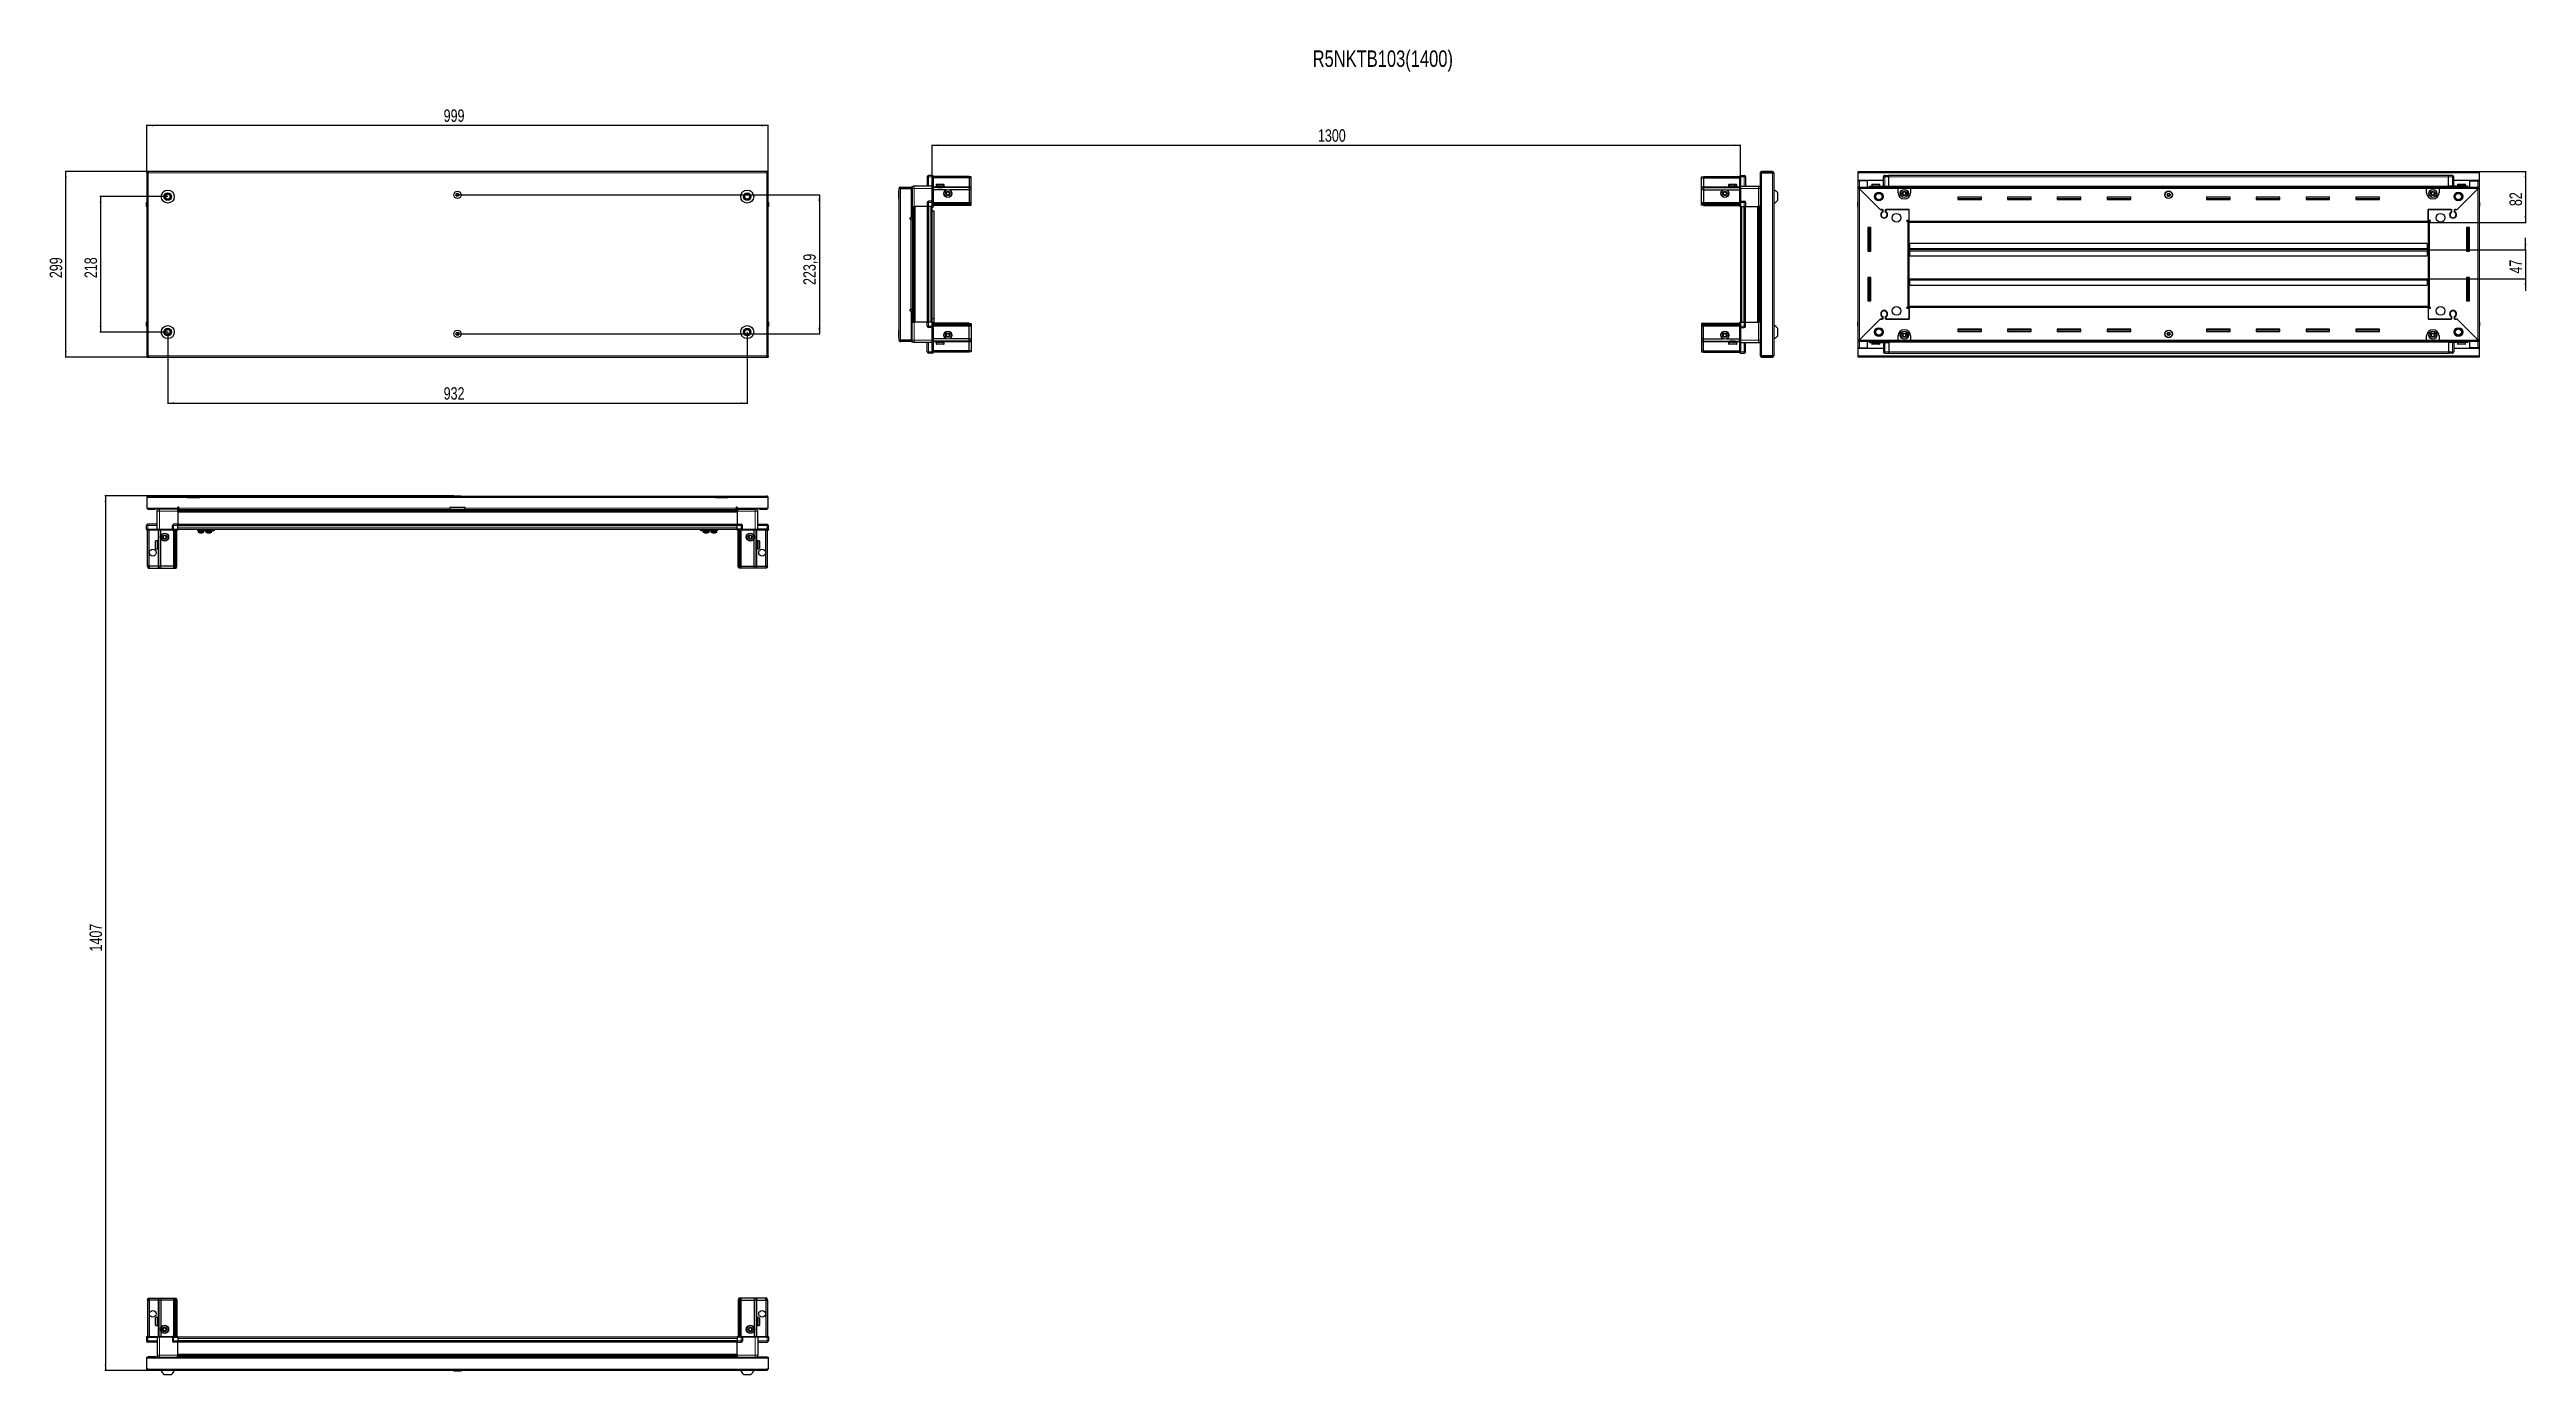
# Model space of a CAD drawing. Header units: millimetres. Extents: x 355 to 4339, y -619 to 1513.
import ezdxf

# ---------------------------------------------------------------- set-up
doc = ezdxf.new("R2010")
doc.units = ezdxf.units.MM
doc.layers.add('FORMAT', color=7, linetype='Continuous')
doc.styles.add('SLDTEXTSTYLE0', font='TXT', dxfattribs={"width": 0.75})
doc.dimstyles.new('SLDDIMSTYLE0', dxfattribs={"dimtxt": 20, "dimasz": 10, "dimexe": 0, "dimexo": 0.0625, "dimgap": 5, "dimtad": 2, "dimdec": 1, "dimrnd": 1e-09, "dimzin": 12, "dimdsep": 46, "dimtxsty": 'SLDTEXTSTYLE0', "dimsah": 1, "dimcen": 0.09, "dimadec": 0, "dimazin": 3, "dimtfac": 1, "dimtofl": 0, "dimtmove": 0, "dimatfit": 3, "dimfxl": 0, "dimfrac": 2, "dimtolj": 1, "dimtzin": 12, "dimarcsym": 0})
doc.dimstyles.new('SLDDIMSTYLE1', dxfattribs={"dimtxt": 20, "dimasz": 10, "dimexe": 0, "dimexo": 0.0625, "dimgap": 5, "dimtad": 2, "dimdec": 1, "dimrnd": 1e-09, "dimzin": 12, "dimdsep": 46, "dimtxsty": 'SLDTEXTSTYLE0', "dimsah": 1, "dimcen": 0.09, "dimadec": 0, "dimazin": 3, "dimtfac": 1, "dimtmove": 0, "dimatfit": 0, "dimfxl": 0, "dimfrac": 2, "dimtolj": 1, "dimtzin": 12, "dimarcsym": 0})

msp = doc.modelspace()

# ---------------------------------------------------------------- texts
at = {"layer": 'FORMAT', "insert": (2386.81, 1511.19), "char_height": 26.4583, "attachment_point": 1, "style": 'SLDTEXTSTYLE0'}
msp.add_mtext('R5NKTB103(1400)', dxfattribs=at)

# ---------------------------------------------------------------- blocks, each defined once
blk = doc.blocks.new('_D')
at = {"layer": 'FORMAT'}
for p, q in [((511.9, 1316.5), (380.4, 1316.5)), ((381.4, 1017.5), (381.4, 1316.5)), ((511.9, 1017.5), (380.4, 1017.5))]:
    blk.add_line(p, q, dxfattribs=at)
for points in [[(381.4, 1316.5), (379.9, 1306.5), (382.9, 1306.5)], [(381.4, 1017.5), (382.9, 1027.5), (379.9, 1027.5)]]:
    blk.add_solid(points, dxfattribs=at)
at = {"layer": 'FORMAT', "insert": (355.6, 1144.8), "char_height": 20, "attachment_point": 1, "rotation": 90, "style": 'SLDTEXTSTYLE0'}
blk.add_mtext('299', dxfattribs=at)
blk = doc.blocks.new('_D_1')
at = {"layer": 'FORMAT'}
for p, q in [((511.9, 1316.5), (511.9, 1391.5)), ((1510.9, 1390.5), (511.9, 1390.5)), ((1510.9, 1316.5), (1510.9, 1391.5))]:
    blk.add_line(p, q, dxfattribs=at)
for points in [[(511.9, 1390.5), (521.9, 1389), (521.9, 1392)], [(1510.9, 1390.5), (1500.9, 1392), (1500.9, 1389)]]:
    blk.add_solid(points, dxfattribs=at)
at = {"layer": 'FORMAT', "insert": (989.2, 1416.3), "char_height": 20, "attachment_point": 1, "style": 'SLDTEXTSTYLE0'}
blk.add_mtext('999', dxfattribs=at)
blk = doc.blocks.new('_D_2')
at = {"layer": 'FORMAT'}
for p, q in [((545.4, 1058), (545.4, 942.5)), ((1477.4, 1058), (1477.4, 942.5)), ((545.4, 943.5), (1477.4, 943.5))]:
    blk.add_line(p, q, dxfattribs=at)
for points in [[(545.4, 943.5), (555.4, 942), (555.4, 945)], [(1477.4, 943.5), (1467.4, 945), (1467.4, 942)]]:
    blk.add_solid(points, dxfattribs=at)
at = {"layer": 'FORMAT', "insert": (989.2, 969.3), "char_height": 20, "attachment_point": 1, "style": 'SLDTEXTSTYLE0'}
blk.add_mtext('932', dxfattribs=at)
blk = doc.blocks.new('_D_3')
at = {"layer": 'FORMAT'}
for p, q in [((1011.4, 1279), (1594.4, 1279)), ((1593.4, 1279), (1593.4, 1055.2)), ((1011.4, 1055.2), (1594.4, 1055.2))]:
    blk.add_line(p, q, dxfattribs=at)
for points in [[(1593.4, 1279), (1591.9, 1269), (1594.9, 1269)], [(1593.4, 1055.2), (1594.9, 1065.2), (1591.9, 1065.2)]]:
    blk.add_solid(points, dxfattribs=at)
at = {"layer": 'FORMAT', "insert": (1567.6, 1133.8), "char_height": 20, "attachment_point": 1, "rotation": 90, "style": 'SLDTEXTSTYLE0'}
blk.add_mtext('223,9', dxfattribs=at)
blk = doc.blocks.new('_D_4')
at = {"layer": 'FORMAT'}
for p, q in [((545.4, 1276), (436.4, 1276)), ((437.4, 1276), (437.4, 1058)), ((545.4, 1058), (436.4, 1058))]:
    blk.add_line(p, q, dxfattribs=at)
for points in [[(437.4, 1276), (435.9, 1266), (438.9, 1266)], [(437.4, 1058), (438.9, 1068), (435.9, 1068)]]:
    blk.add_solid(points, dxfattribs=at)
at = {"layer": 'FORMAT', "insert": (411.6, 1144.8), "char_height": 20, "attachment_point": 1, "rotation": 90, "style": 'SLDTEXTSTYLE0'}
blk.add_mtext('218', dxfattribs=at)
blk = doc.blocks.new('_D_5')
at = {"layer": 'FORMAT'}
for p, q in [((1774.9, 1260), (1774.9, 1359.5)), ((1774.9, 1358.5), (3074.9, 1358.5)), ((3074.9, 1260), (3074.9, 1359.5))]:
    blk.add_line(p, q, dxfattribs=at)
for points in [[(1774.9, 1358.5), (1784.9, 1357), (1784.9, 1360)], [(3074.9, 1358.5), (3064.9, 1360), (3064.9, 1357)]]:
    blk.add_solid(points, dxfattribs=at)
at = {"layer": 'FORMAT', "insert": (2395.4, 1384.3), "char_height": 20, "attachment_point": 1, "style": 'SLDTEXTSTYLE0'}
blk.add_mtext('1300', dxfattribs=at)
blk = doc.blocks.new('_D_6')
at = {"layer": 'FORMAT'}
for p, q in [((4263, 1316.5), (4338.4, 1316.5)), ((4337.4, 1316.5), (4337.4, 1234.5)), ((4181, 1234.5), (4338.4, 1234.5))]:
    blk.add_line(p, q, dxfattribs=at)
for points in [[(4337.4, 1316.5), (4335.9, 1306.5), (4339, 1306.5)], [(4337.4, 1234.5), (4339, 1244.5), (4335.9, 1244.5)]]:
    blk.add_solid(points, dxfattribs=at)
at = {"layer": 'FORMAT', "insert": (4311.7, 1260.7), "char_height": 20, "attachment_point": 1, "rotation": 90, "style": 'SLDTEXTSTYLE0'}
blk.add_mtext('82', dxfattribs=at)
blk = doc.blocks.new('_D_7')
at = {"layer": 'FORMAT'}
for p, q in [((4337.4, 1190.5), (4337.4, 1209.7)), ((4180, 1190.5), (4338.4, 1190.5)), ((4337.4, 1190.5), (4337.4, 1143.5)), ((4180, 1143.5), (4338.4, 1143.5)), ((4337.4, 1143.5), (4337.4, 1124.3))]:
    blk.add_line(p, q, dxfattribs=at)
for points in [[(4337.4, 1190.5), (4339, 1200.5), (4335.9, 1200.5)], [(4337.4, 1143.5), (4335.9, 1133.5), (4339, 1133.5)]]:
    blk.add_solid(points, dxfattribs=at)
at = {"layer": 'FORMAT', "insert": (4311.7, 1152.2), "char_height": 20, "attachment_point": 1, "rotation": 90, "style": 'SLDTEXTSTYLE0'}
blk.add_mtext('47', dxfattribs=at)
blk = doc.blocks.new('_D_8')
at = {"layer": 'FORMAT'}
for p, q in [((1005.6, 794.5), (444.4, 794.5)), ((445.4, 794.5), (445.4, -612.5)), ((514, -612.5), (444.4, -612.5))]:
    blk.add_line(p, q, dxfattribs=at)
for points in [[(445.4, 794.5), (443.9, 784.5), (446.9, 784.5)], [(445.4, -612.5), (446.9, -602.5), (443.9, -602.5)]]:
    blk.add_solid(points, dxfattribs=at)
at = {"layer": 'FORMAT', "insert": (419.6, 61.5), "char_height": 20, "attachment_point": 1, "rotation": 90, "style": 'SLDTEXTSTYLE0'}
blk.add_mtext('1407', dxfattribs=at)

# ---------------------------------------------------------------- dimensions: what is measured, and where the dimension line sits
at = {"layer": 'FORMAT'}
dim = msp.add_linear_dim(base=(511.9, 1390.51), p1=(1510.9, 1316.51), p2=(511.9, 1316.51), dimstyle='SLDDIMSTYLE0', dxfattribs=at)
dim.commit()
dim.dimension.update_dxf_attribs({"geometry": '_D_1', "text_midpoint": (1011.4, 1390.51), "dimtype": 160})
for base, p1, p2, angle, dimstyle, picture, middle in [((3074.93, 1358.51), (1774.93, 1260.01), (3074.93, 1260.01), 0, 'SLDDIMSTYLE0', '_D_5', (2424.93, 1358.51)), ((381.4, 1316.51), (511.9, 1017.51), (511.9, 1316.51), 90, 'SLDDIMSTYLE0', '_D', (381.4, 1167.01)), ((4337.45, 1234.51), (4262.95, 1316.51), (4180.95, 1234.51), 90, 'SLDDIMSTYLE0', '_D_6', (4337.45, 1275.51)), ((437.4, 1058.01), (545.4, 1276.01), (545.4, 1058.01), 90, 'SLDDIMSTYLE0', '_D_4', (437.4, 1167.01)), ((1593.39618407, 1055.15584769), (1011.39582717, 1279.00584769), (1011.39582717, 1055.15584769), 90, 'SLDDIMSTYLE0', '_D_3', (1593.39618407, 1167.08084769)), ((4337.45, 1143.51), (4179.95, 1190.51), (4179.95, 1143.51), 90, 'SLDDIMSTYLE1', '_D_7', (4337.45, 1167.01)), ((1477.4, 943.51), (545.4, 1058.01), (1477.4, 1058.01), 0, 'SLDDIMSTYLE0', '_D_2', (1011.4, 943.51)), ((445.4, -612.49), (1005.61, 794.51), (514, -612.49), 90, 'SLDDIMSTYLE0', '_D_8', (445.4, 91.01))]:
    dim = msp.add_linear_dim(base=base, p1=p1, p2=p2, angle=angle, dimstyle=dimstyle, dxfattribs=at)
    dim.commit()
    dim.dimension.update_dxf_attribs({"geometry": picture, "text_midpoint": middle, "dimtype": 160})

# ---------------------------------------------------------------- linework, layer by layer
at = {"color": 7, "linetype": 'Continuous', "lineweight": 25}
for p, q in [((511.9, 1315.01), (511.9, 1316.51)), ((514, 1316.51), (511.9, 1316.51)), ((511.9, 1315.01), (514, 1315.01)), ((511.9, 1315.01), (511.9, 1314.41)), ((514, 1316.51), (514, 1314.41)), ((1508.8, 1316.51), (514, 1316.51)), ((1508.8, 1314.41), (1508.8, 1316.51)), ((1510.9, 1316.51), (1508.8, 1316.51)), ((1508.8, 1315.01), (1510.9, 1315.01)), ((1510.9, 1315.01), (1510.9, 1316.51)), ((1510.9, 1314.41), (1510.9, 1315.01)), ((3126.18, 1316.51), (3108.88, 1316.51)), ((3126.18, 1315.01), (3108.88, 1315.01)), ((3126.18, 1315.01), (3126.18, 1316.51)), ((3263.95, 1314.41), (3263.95, 1316.51)), ((3263.95, 1316.51), (4262.95, 1316.51)), ((4262.95, 1316.51), (4262.95, 1314.41)), ((511.9, 1314.41), (511.9, 1019.61)), ((511.9, 1314.41), (514, 1314.41)), ((1508.8, 1314.41), (1510.9, 1314.41)), ((1510.9, 1019.61), (1510.9, 1314.41)), ((1721.58, 1284.64), (1721.28, 1284.64)), ((1721.28, 1273.07), (1721.28, 1284.64)), ((1723.08, 1289.16), (1721.58, 1289.16)), ((1721.58, 1288.66), (1721.58, 1289.16)), ((1721.58, 1045.36), (1721.58, 1288.66)), ((1723.68, 1289.76), (1723.68, 1291.26)), ((1723.68, 1291.26), (1724.58, 1291.26)), ((1723.68, 1289.76), (1724.58, 1289.76)), ((1723.68, 1289.26), (1741.08, 1289.26)), ((1724.58, 1289.76), (1724.58, 1291.26)), ((1724.58, 1291.26), (1741.08, 1291.26)), ((1724.58, 1289.76), (1741.08, 1289.76)), ((1741.08, 1289.76), (1741.08, 1291.26)), ((1742.58, 1289.26), (1741.08, 1289.26)), ((1741.08, 1289.26), (1741.08, 1241.76)), ((1742.58, 1289.01), (1742.58, 1260.01)), ((1775.08, 1293.01), (1746.08, 1293.01)), ((1767.08, 1308.01), (1767.08, 1293.01)), ((1775.08, 1310.01), (1769.08, 1310.01)), ((1775.08, 1310.01), (1775.41, 1310.01)), ((1775.08, 1310.01), (1775.08, 1308.01)), ((1775.08, 1293.21), (1775.08, 1308.01)), ((1775.08, 1293.21), (1775.08, 1308.01)), ((1775.08, 1293.01), (1775.08, 1293.21)), ((1775.08, 1293.01), (1776.28, 1293.01)), ((1775.08, 1289.01), (1775.08, 1293.01)), ((1775.08, 1268.71), (1775.08, 1289.01)), ((1776.28, 1309.51), (1775.41, 1310.01)), ((1776.28, 1308.01), (1776.28, 1309.51)), ((1834.58, 1308.51), (1776.28, 1308.51)), ((1776.28, 1308.01), (1776.28, 1293.21)), ((1834.58, 1306.01), (1776.28, 1306.01)), ((1776.28, 1293.21), (1776.28, 1293.01)), ((1776.28, 1293.01), (1776.28, 1289.01)), ((1834.58, 1290.51), (1776.28, 1290.51)), ((1776.28, 1289.01), (1776.28, 1268.71)), ((1797.58, 1287.01), (1776.28, 1287.01)), ((1781.08, 1294.91), (1781.08, 1292.51)), ((1781.08, 1292.51), (1781.08, 1292.01)), ((1781.08, 1292.01), (1781.21, 1292.01)), ((1781.41, 1292.51), (1781.21, 1292.51)), ((1781.21, 1292.51), (1781.21, 1292.01)), ((1781.21, 1292.01), (1781.41, 1292.01)), ((1781.41, 1292.51), (1781.41, 1292.01)), ((1781.41, 1292.01), (1781.93, 1292.01)), ((1781.88, 1295.71), (1789.05, 1295.71)), ((1782.33, 1292.51), (1781.93, 1292.51)), ((1781.93, 1292.51), (1781.93, 1292.01)), ((1781.93, 1292.01), (1782.33, 1292.01)), ((1782.33, 1292.51), (1782.33, 1292.01)), ((1782.33, 1292.01), (1783.2, 1292.01)), ((1783.18, 1292.01), (1783.18, 1291.91)), ((1783.18, 1291.91), (1791.98, 1291.91)), ((1783.78, 1292.51), (1783.2, 1292.51)), ((1783.2, 1292.51), (1783.2, 1292.01)), ((1783.2, 1292.01), (1783.78, 1292.01)), ((1783.58, 1291.51), (1784.27, 1291.02)), ((1783.58, 1291.51), (1788.61, 1291.51)), ((1784.27, 1291.02), (1783.58, 1290.54)), ((1783.58, 1290.54), (1783.58, 1290.51)), ((1783.58, 1290.54), (1788.61, 1290.54)), ((1783.78, 1292.51), (1783.78, 1292.01)), ((1783.78, 1292.01), (1784.9, 1292.01)), ((1784.27, 1291.02), (1788.43, 1291.02)), ((1785.59, 1292.51), (1784.9, 1292.51)), ((1784.9, 1292.51), (1784.9, 1292.01)), ((1784.9, 1292.01), (1785.59, 1292.01)), ((1785.59, 1292.51), (1785.59, 1292.01)), ((1785.59, 1292.01), (1786.86, 1292.01)), ((1787.6, 1292.51), (1786.86, 1292.51)), ((1786.86, 1292.51), (1786.86, 1292.01)), ((1786.86, 1292.01), (1787.1, 1292.01)), ((1787.1, 1292.51), (1787.1, 1292.01)), ((1787.59, 1292.51), (1787.59, 1292.01)), ((1787.59, 1292.01), (1787.6, 1292.01)), ((1787.6, 1292.51), (1787.6, 1292.01)), ((1787.6, 1292.01), (1788.89, 1292.01)), ((1788.43, 1291.02), (1790.89, 1291.02)), ((1788.61, 1291.51), (1791.58, 1291.51)), ((1788.61, 1290.54), (1791.58, 1290.54)), ((1789.61, 1292.51), (1788.89, 1292.51)), ((1788.89, 1292.51), (1788.89, 1292.01)), ((1788.95, 1292.51), (1788.95, 1292.01)), ((1788.95, 1292.01), (1789.61, 1292.01)), ((1789.05, 1295.71), (1793.28, 1295.71)), ((1789.61, 1292.51), (1789.61, 1292.01)), ((1789.61, 1292.01), (1790.8, 1292.01)), ((1791.42, 1292.51), (1790.8, 1292.51)), ((1790.8, 1292.51), (1790.8, 1292.01)), ((1790.8, 1292.01), (1791.42, 1292.01)), ((1790.89, 1291.02), (1791.58, 1291.51)), ((1791.58, 1290.54), (1790.89, 1291.02)), ((1791.42, 1292.51), (1791.42, 1292.01)), ((1791.42, 1292.01), (1792.39, 1292.01)), ((1791.58, 1290.51), (1791.58, 1290.54)), ((1791.98, 1291.91), (1791.98, 1292.01)), ((1792.85, 1292.51), (1792.39, 1292.51)), ((1792.39, 1292.51), (1792.39, 1292.01)), ((1792.39, 1292.01), (1792.85, 1292.01)), ((1792.85, 1292.51), (1792.85, 1292.01)), ((1792.85, 1292.01), (1793.5, 1292.01)), ((1793.77, 1292.51), (1793.5, 1292.51)), ((1793.5, 1292.51), (1793.5, 1292.01)), ((1793.5, 1292.01), (1793.77, 1292.01)), ((1793.77, 1292.51), (1793.77, 1292.01)), ((1793.77, 1292.01), (1794.04, 1292.01)), ((1794.08, 1292.51), (1794.04, 1292.51)), ((1794.04, 1292.51), (1794.04, 1292.01)), ((1794.04, 1292.01), (1794.08, 1292.01)), ((1794.08, 1292.51), (1794.08, 1294.91)), ((1794.08, 1292.51), (1794.08, 1292.01)), ((1834.58, 1287.01), (1802.58, 1287.01)), ((1834.58, 1308.51), (1834.58, 1306.01)), ((1837.58, 1307.7), (1834.58, 1308.51)), ((1834.58, 1306.01), (1834.58, 1291.51)), ((1837.58, 1305.85), (1834.58, 1306.01)), ((1834.58, 1291.51), (1834.58, 1290.51)), ((1834.58, 1290.51), (1834.58, 1287.01)), ((1837.58, 1289.7), (1834.58, 1290.51)), ((1834.58, 1287.01), (1834.58, 1266.51)), ((1834.58, 1287.01), (1837.58, 1286.67)), ((1837.58, 1305.85), (1837.58, 1307.7)), ((1837.58, 1291.51), (1837.58, 1305.85)), ((1837.58, 1289.7), (1837.58, 1291.51)), ((1837.58, 1286.67), (1837.58, 1289.7)), ((1837.58, 1266.51), (1837.58, 1286.67)), ((3012.28, 1307.7), (3015.28, 1308.51)), ((3012.28, 1305.85), (3012.28, 1307.7)), ((3012.28, 1305.85), (3015.28, 1306.01)), ((3012.28, 1291.51), (3012.28, 1305.85)), ((3012.28, 1289.7), (3012.28, 1291.51)), ((3012.28, 1289.7), (3015.28, 1290.51)), ((3012.28, 1286.67), (3012.28, 1289.7)), ((3015.28, 1287.01), (3012.28, 1286.67)), ((3012.28, 1266.51), (3012.28, 1286.67)), ((3015.28, 1308.51), (3015.28, 1306.01)), ((3015.28, 1308.51), (3073.58, 1308.51)), ((3015.28, 1306.01), (3015.28, 1291.51)), ((3015.28, 1306.01), (3073.58, 1306.01)), ((3015.28, 1291.51), (3015.28, 1290.51)), ((3015.28, 1290.51), (3015.28, 1287.01)), ((3015.28, 1290.51), (3073.58, 1290.51)), ((3015.28, 1287.01), (3015.28, 1266.51)), ((3015.28, 1287.01), (3047.28, 1287.01)), ((3052.28, 1287.01), (3073.58, 1287.01)), ((3055.78, 1294.91), (3055.78, 1292.01)), ((3055.78, 1292.01), (3055.82, 1292.01)), ((3055.94, 1292.51), (3055.82, 1292.51)), ((3055.82, 1292.51), (3055.82, 1292.01)), ((3055.82, 1292.01), (3055.94, 1292.01)), ((3055.94, 1292.51), (3055.94, 1292.01)), ((3055.94, 1292.01), (3056.35, 1292.01)), ((3056.69, 1292.51), (3056.35, 1292.51)), ((3056.35, 1292.51), (3056.35, 1292.01)), ((3056.35, 1292.01), (3056.69, 1292.01)), ((3056.58, 1295.71), (3067.98, 1295.71)), ((3056.69, 1292.51), (3056.69, 1292.01)), ((3056.69, 1292.01), (3057.46, 1292.01)), ((3057.99, 1292.51), (3057.46, 1292.51)), ((3057.46, 1292.51), (3057.46, 1292.01)), ((3057.46, 1292.01), (3057.99, 1292.01)), ((3057.88, 1292.01), (3057.88, 1291.91)), ((3057.88, 1291.91), (3066.68, 1291.91)), ((3057.99, 1292.51), (3057.99, 1292.01)), ((3057.99, 1292.01), (3059.04, 1292.01)), ((3058.28, 1291.51), (3058.97, 1291.02)), ((3058.28, 1291.51), (3066.28, 1291.51)), ((3058.97, 1291.02), (3058.28, 1290.54)), ((3058.28, 1290.54), (3058.28, 1290.51)), ((3058.28, 1290.54), (3066.28, 1290.54)), ((3058.97, 1291.02), (3065.59, 1291.02)), ((3059.7, 1292.51), (3059.04, 1292.51)), ((3059.04, 1292.51), (3059.04, 1292.01)), ((3059.04, 1292.01), (3059.7, 1292.01)), ((3059.7, 1292.51), (3059.7, 1292.01)), ((3059.7, 1292.01), (3060.94, 1292.01)), ((3061.67, 1292.51), (3060.94, 1292.51)), ((3060.94, 1292.51), (3060.94, 1292.01)), ((3060.94, 1292.01), (3061.37, 1292.01)), ((3061.37, 1292.51), (3061.37, 1292.01)), ((3061.67, 1292.51), (3061.67, 1292.01)), ((3061.67, 1292.01), (3062.97, 1292.01)), ((3063.7, 1292.51), (3062.97, 1292.51)), ((3062.97, 1292.51), (3062.97, 1292.01)), ((3063.24, 1292.51), (3063.24, 1292.01)), ((3063.24, 1292.01), (3063.7, 1292.01)), ((3063.7, 1292.51), (3063.7, 1292.01)), ((3063.7, 1292.01), (3064.94, 1292.01)), ((3065.59, 1292.51), (3064.94, 1292.51)), ((3064.94, 1292.51), (3064.94, 1292.01)), ((3064.94, 1292.01), (3065.59, 1292.01)), ((3065.59, 1292.51), (3065.59, 1292.01)), ((3065.59, 1292.01), (3066.64, 1292.01)), ((3065.59, 1291.02), (3066.28, 1291.51)), ((3066.28, 1290.54), (3065.59, 1291.02)), ((3066.28, 1290.51), (3066.28, 1290.54)), ((3067.16, 1292.51), (3066.64, 1292.51)), ((3066.64, 1292.51), (3066.64, 1292.01)), ((3066.64, 1292.01), (3067.16, 1292.01)), ((3066.68, 1291.91), (3066.68, 1292.01)), ((3067.16, 1292.51), (3067.16, 1292.01)), ((3067.16, 1292.01), (3067.92, 1292.01)), ((3068.25, 1292.51), (3067.92, 1292.51)), ((3067.92, 1292.51), (3067.92, 1292.01)), ((3067.92, 1292.01), (3068.25, 1292.01)), ((3068.25, 1292.51), (3068.25, 1292.01)), ((3068.25, 1292.01), (3068.64, 1292.01)), ((3068.75, 1292.51), (3068.64, 1292.51)), ((3068.64, 1292.51), (3068.64, 1292.01)), ((3068.64, 1292.01), (3068.75, 1292.01)), ((3068.75, 1292.51), (3068.75, 1292.01)), ((3068.75, 1292.01), (3068.78, 1292.01)), ((3068.78, 1292.01), (3068.78, 1294.91)), ((3074.45, 1310.01), (3073.58, 1309.51)), ((3074.45, 1310.01), (3073.58, 1309.51)), ((3073.58, 1309.51), (3073.58, 1308.01)), ((3073.58, 1293.21), (3073.58, 1308.01)), ((3073.58, 1293.01), (3073.58, 1293.21)), ((3074.78, 1293.01), (3073.58, 1293.01)), ((3073.58, 1289.01), (3073.58, 1293.01)), ((3073.58, 1268.71), (3073.58, 1289.01)), ((3074.78, 1310.01), (3074.45, 1310.01)), ((3074.78, 1310.01), (3074.45, 1310.01)), ((3074.78, 1308.01), (3074.78, 1310.01)), ((3074.78, 1310.01), (3074.78, 1310.01)), ((3074.78, 1310.01), (3080.78, 1310.01)), ((3074.78, 1308.01), (3074.78, 1293.21)), ((3074.78, 1293.21), (3074.78, 1293.01)), ((3074.78, 1293.01), (3074.78, 1289.01)), ((3074.78, 1293.01), (3103.78, 1293.01)), ((3074.78, 1289.01), (3074.78, 1268.71)), ((3082.78, 1308.01), (3082.78, 1293.01)), ((3106.68, 1301.51), (3106.68, 1032.51)), ((3106.68, 1301.51), (3108.78, 1301.51)), ((3106.78, 1314.41), (3106.78, 1302.01)), ((3106.78, 1302.01), (3108.28, 1302.01)), ((3108.28, 1314.41), (3108.28, 1302.01)), ((3108.78, 1301.51), (3108.78, 1314.41)), ((3108.78, 1314.41), (3126.18, 1314.41)), ((3126.18, 1314.41), (3128.28, 1314.41)), ((3128.28, 1314.41), (3128.28, 1019.61)), ((3134.88, 1270.01), (3134.88, 1282.01)), ((3263.95, 1302.01), (3263.95, 1314.41)), ((3304.95, 1302.01), (3263.95, 1302.01)), ((3263.95, 1301.51), (3263.95, 1302.01)), ((3263.95, 1301.51), (3266.05, 1301.51)), ((3263.95, 1291.26), (3263.95, 1301.51)), ((3263.95, 1289.76), (3263.95, 1291.26)), ((3263.95, 1291.26), (3264.95, 1291.26)), ((3263.95, 1289.26), (3263.95, 1289.76)), ((3263.95, 1289.76), (3264.95, 1289.76)), ((3263.95, 1044.76), (3263.95, 1289.26)), ((3265.45, 1289.26), (3263.95, 1289.26)), ((3264.95, 1291.26), (3328.45, 1291.26)), ((3264.95, 1289.76), (3264.95, 1291.26)), ((3265.45, 1301.51), (3265.45, 1302.01)), ((3265.55, 1289.16), (3299.45, 1255.26)), ((3278.95, 1301.51), (3266.05, 1301.51)), ((3300.15, 1254.56), (3266.05, 1288.66)), ((3278.95, 1291.26), (3278.95, 1301.51)), ((3284.45, 1293.01), (3313.45, 1293.01)), ((3285.95, 1294.91), (3285.95, 1293.01)), ((3286.75, 1295.71), (3298.15, 1295.71)), ((3298.95, 1293.01), (3298.95, 1294.91)), ((3304.95, 1293.01), (3304.95, 1308.01)), ((3305.62, 1309.51), (3305.62, 1309.51)), ((3306.95, 1310.01), (3313.45, 1310.01)), ((3306.95, 1310.01), (3313.45, 1310.01)), ((3313.37, 1291.26), (3313.45, 1292.97)), ((3313.45, 1310.01), (3313.45, 1310.01)), ((3313.45, 1310.01), (3313.45, 1310.01)), ((3313.45, 1310.01), (3313.45, 1308.01)), ((4213.45, 1309.86), (3313.45, 1309.86)), ((3313.45, 1293.01), (3313.45, 1308.01)), ((3313.45, 1293.01), (3313.45, 1292.51)), ((3313.45, 1291.86), (4213.45, 1291.86)), ((3328.45, 1289.16), (3328.45, 1291.26)), ((3328.45, 1291.26), (3348.45, 1291.26)), ((3328.45, 1289.76), (3348.45, 1289.76)), ((3328.45, 1282.26), (3328.45, 1289.16)), ((3348.45, 1291.26), (4178.45, 1291.26)), ((3348.45, 1291.26), (3348.45, 1289.16)), ((3348.45, 1289.16), (3348.45, 1282.26)), ((3462.45, 1275.01), (3424.45, 1275.01)), ((3424.45, 1275.01), (3424.45, 1271.51)), ((3462.45, 1271.51), (3462.45, 1275.01)), ((3542.45, 1275.01), (3504.45, 1275.01)), ((3504.45, 1275.01), (3504.45, 1271.51)), ((3542.45, 1271.51), (3542.45, 1275.01)), ((3622.45, 1275.01), (3584.45, 1275.01)), ((3584.45, 1275.01), (3584.45, 1271.51)), ((3622.45, 1271.51), (3622.45, 1275.01)), ((3702.45, 1275.01), (3664.45, 1275.01)), ((3664.45, 1275.01), (3664.45, 1271.51)), ((3702.45, 1271.51), (3702.45, 1275.01)), ((3862.45, 1275.01), (3824.45, 1275.01)), ((3824.45, 1275.01), (3824.45, 1271.51)), ((3862.45, 1271.51), (3862.45, 1275.01)), ((3942.45, 1275.01), (3904.45, 1275.01)), ((3904.45, 1275.01), (3904.45, 1271.51)), ((3942.45, 1271.51), (3942.45, 1275.01)), ((4022.45, 1275.01), (3984.45, 1275.01)), ((3984.45, 1275.01), (3984.45, 1271.51)), ((4022.45, 1271.51), (4022.45, 1275.01)), ((4102.45, 1275.01), (4064.45, 1275.01)), ((4064.45, 1275.01), (4064.45, 1271.51)), ((4102.45, 1271.51), (4102.45, 1275.01)), ((4178.45, 1289.16), (4178.45, 1291.26)), ((4178.45, 1291.26), (4198.45, 1291.26)), ((4178.45, 1289.76), (4198.45, 1289.76)), ((4178.45, 1282.26), (4178.45, 1289.16)), ((4198.45, 1291.26), (4198.45, 1289.16)), ((4198.45, 1291.26), (4261.95, 1291.26)), ((4198.45, 1289.16), (4198.45, 1282.26)), ((4213.45, 1310.01), (4213.45, 1310.01)), ((4219.95, 1310.01), (4213.45, 1310.01)), ((4219.95, 1310.01), (4213.45, 1310.01)), ((4213.45, 1310.01), (4213.45, 1308.01)), ((4213.45, 1293.01), (4213.45, 1308.01)), ((4242.45, 1293.01), (4213.45, 1293.01)), ((4213.45, 1293.01), (4213.45, 1292.51)), ((4213.45, 1292.97), (4213.52, 1291.26)), ((4221.95, 1308.01), (4221.95, 1308.01)), ((4221.95, 1293.01), (4221.95, 1308.01)), ((4262.95, 1302.01), (4221.95, 1302.01)), ((4260.85, 1288.66), (4226.75, 1254.56)), ((4227.45, 1255.26), (4261.35, 1289.16)), ((4227.95, 1294.91), (4227.95, 1293.01)), ((4228.75, 1295.71), (4240.15, 1295.71)), ((4240.95, 1293.01), (4240.95, 1294.91)), ((4247.95, 1301.51), (4260.85, 1301.51)), ((4247.95, 1291.26), (4247.95, 1301.51)), ((4260.85, 1301.51), (4262.95, 1301.51)), ((4261.45, 1301.51), (4261.45, 1302.01)), ((4261.45, 1289.26), (4262.95, 1289.26)), ((4261.95, 1289.76), (4261.95, 1291.26)), ((4261.95, 1291.26), (4262.95, 1291.26)), ((4261.95, 1289.76), (4262.95, 1289.76)), ((4262.95, 1314.41), (4262.95, 1302.01)), ((4262.95, 1301.51), (4262.95, 1302.01)), ((4262.95, 1301.51), (4262.95, 1291.26)), ((4262.95, 1289.76), (4262.95, 1291.26)), ((4262.95, 1289.76), (4262.95, 1289.26)), ((4262.95, 1289.26), (4262.95, 1044.76)), ((511.4, 1266.51), (511.4, 1260.01)), ((511.4, 1260.01), (511.4, 1266.51)), ((511.4, 1260.01), (511.4, 1260.01)), ((511.9, 1260.01), (511.4, 1260.01)), ((511.55, 1260.01), (511.55, 1074.01)), ((1510.9, 1267.83), (1510.9, 1267.83)), ((1510.9, 1260.01), (1511.4, 1260.01)), ((1511.25, 1074.01), (1511.25, 1260.01)), ((1511.4, 1266.51), (1511.4, 1260.01)), ((1511.4, 1260.01), (1511.4, 1266.51)), ((1511.4, 1260.01), (1511.4, 1260.01)), ((1511.4, 1260.01), (1511.4, 1260.01)), ((1721.28, 1273.07), (1721.58, 1273.07)), ((1741.08, 1241.76), (1739.73, 1241.76)), ((1739.73, 1239.76), (1740.48, 1239.76)), ((1740.48, 1239.76), (1742.58, 1239.76)), ((1741.08, 1262.76), (1742.58, 1262.76)), ((1742.58, 1260.01), (1741.08, 1260.01)), ((1742.58, 1239.76), (1742.58, 1094.26)), ((1743.23, 1074.01), (1743.23, 1260.01)), ((1745.02, 1260.01), (1745.02, 1074.01)), ((1745.06, 1260.01), (1745.06, 1074.01)), ((1767.08, 1260.01), (1746.08, 1260.01)), ((1767.08, 1266.51), (1767.08, 1260.01)), ((1767.08, 1260.01), (1769.08, 1260.01)), ((1767.73, 1074.01), (1767.73, 1260.01)), ((1775.08, 1268.51), (1769.08, 1268.51)), ((1775.08, 1260.01), (1769.08, 1260.01)), ((1774.93, 1074.01), (1774.93, 1260.01)), ((1774.93, 1253.01), (1777.43, 1253.01)), ((1775.08, 1268.51), (1775.08, 1268.71)), ((1775.08, 1268.51), (1775.08, 1266.51)), ((1775.08, 1268.51), (1776.28, 1268.51)), ((1775.08, 1260.01), (1775.08, 1266.51)), ((1775.08, 1260.01), (1775.08, 1266.51)), ((1775.08, 1260.01), (1775.41, 1260.01)), ((1775.08, 1260.01), (1775.08, 1260.01)), ((1775.41, 1260.01), (1775.41, 1266.51)), ((1776.28, 1260.01), (1775.41, 1260.01)), ((1775.41, 1260.01), (1775.41, 1260.01)), ((1776.28, 1268.71), (1776.28, 1268.51)), ((1776.28, 1267.83), (1776.28, 1268.51)), ((1776.28, 1267.83), (1776.28, 1260.01)), ((1834.58, 1265.51), (1776.28, 1265.51)), ((1834.58, 1264.51), (1776.28, 1264.51)), ((1834.58, 1263.01), (1776.28, 1263.01)), ((1834.58, 1261.51), (1776.28, 1261.51)), ((1777.43, 1253.01), (1777.43, 1079.51)), ((1834.58, 1266.51), (1834.58, 1265.51)), ((1834.58, 1265.51), (1834.58, 1264.51)), ((1834.58, 1265.51), (1837.58, 1264.7)), ((1834.58, 1264.51), (1834.58, 1263.01)), ((1834.58, 1264.51), (1837.58, 1263.96)), ((1834.58, 1263.01), (1837.58, 1263.46)), ((1834.58, 1263.01), (1834.58, 1261.51)), ((1834.58, 1261.51), (1837.58, 1262.31)), ((1837.58, 1264.7), (1837.58, 1266.51)), ((1837.58, 1263.96), (1837.58, 1264.7)), ((1837.58, 1263.46), (1837.58, 1263.96)), ((1837.58, 1262.31), (1837.58, 1263.46)), ((3012.28, 1264.7), (3012.28, 1266.51)), ((3015.28, 1265.51), (3012.28, 1264.7)), ((3012.28, 1263.96), (3012.28, 1264.7)), ((3015.28, 1264.51), (3012.28, 1263.96)), ((3012.28, 1263.46), (3012.28, 1263.96)), ((3012.28, 1262.31), (3012.28, 1263.46)), ((3015.28, 1263.01), (3012.28, 1263.46)), ((3015.28, 1261.51), (3012.28, 1262.31)), ((3015.28, 1266.51), (3015.28, 1265.51)), ((3015.28, 1265.51), (3015.28, 1264.51)), ((3015.28, 1265.51), (3073.58, 1265.51)), ((3015.28, 1264.51), (3015.28, 1263.01)), ((3015.28, 1264.51), (3073.58, 1264.51)), ((3015.28, 1263.01), (3073.58, 1263.01)), ((3015.28, 1263.01), (3015.28, 1261.51)), ((3015.28, 1261.51), (3073.58, 1261.51)), ((3073.58, 1268.51), (3073.58, 1268.71)), ((3074.78, 1268.51), (3073.58, 1268.51)), ((3073.58, 1268.51), (3073.58, 1267.83)), ((3073.58, 1260.01), (3073.58, 1267.83)), ((3074.45, 1260.01), (3073.58, 1260.01)), ((3074.45, 1266.51), (3074.45, 1260.01)), ((3074.78, 1260.01), (3074.45, 1260.01)), ((3074.78, 1268.71), (3074.78, 1268.51)), ((3074.78, 1266.51), (3074.78, 1268.51)), ((3074.78, 1266.51), (3074.78, 1268.51)), ((3074.78, 1268.51), (3080.78, 1268.51)), ((3074.78, 1266.51), (3074.78, 1260.01)), ((3074.78, 1260.01), (3080.78, 1260.01)), ((3074.93, 1260.01), (3074.93, 1074.01)), ((3082.78, 1260.01), (3080.78, 1260.01)), ((3082.13, 1260.01), (3082.13, 1074.01)), ((3082.78, 1266.51), (3082.78, 1260.01)), ((3082.78, 1260.01), (3103.78, 1260.01)), ((3104.8, 1074.01), (3104.8, 1260.01)), ((3104.84, 1074.01), (3104.84, 1260.01)), ((3106.63, 1260.01), (3106.63, 1074.01)), ((3263.45, 1266.51), (3263.45, 1260.01)), ((3263.45, 1260.01), (3263.45, 1266.51)), ((3263.45, 1260.01), (3263.45, 1260.01)), ((3263.95, 1260.01), (3263.45, 1260.01)), ((3263.6, 1260.01), (3263.6, 1074.01)), ((3299.45, 1255.26), (3303.65, 1255.26)), ((3300.85, 1255.26), (3300.15, 1254.56)), ((3302.95, 1255.26), (3300.85, 1255.26)), ((3302.95, 1255.26), (3302.95, 1251.37)), ((3303.65, 1255.26), (3303.65, 1250.97)), ((3303.95, 1242.39), (3303.95, 1241.63)), ((3308.25, 1255.26), (3345.95, 1255.26)), ((3308.25, 1250.97), (3308.25, 1255.26)), ((3308.95, 1251.37), (3308.95, 1255.26)), ((3345.95, 1255.26), (3308.95, 1255.26)), ((3343.1, 1238.01), (3345.95, 1238.01)), ((3343.85, 1236.01), (3343.1, 1236.01)), ((3343.85, 1236.01), (3345.95, 1236.01)), ((3345.95, 1237.01), (3343.95, 1237.01)), ((3343.95, 1237.01), (3343.95, 1236.01)), ((3345.95, 1238.01), (3345.95, 1255.26)), ((3345.95, 1236.61), (3345.95, 1255.26)), ((3345.95, 1234.51), (3345.95, 1236.61)), ((3462.45, 1272.26), (3424.45, 1272.26)), ((3424.45, 1271.51), (3462.45, 1271.51)), ((3542.45, 1272.26), (3504.45, 1272.26)), ((3504.45, 1271.51), (3542.45, 1271.51)), ((3622.45, 1272.26), (3584.45, 1272.26)), ((3584.45, 1271.51), (3622.45, 1271.51)), ((3702.45, 1272.26), (3664.45, 1272.26)), ((3664.45, 1271.51), (3702.45, 1271.51)), ((3862.45, 1272.26), (3824.45, 1272.26)), ((3824.45, 1271.51), (3862.45, 1271.51)), ((3942.45, 1272.26), (3904.45, 1272.26)), ((3904.45, 1271.51), (3942.45, 1271.51)), ((4022.45, 1272.26), (3984.45, 1272.26)), ((3984.45, 1271.51), (4022.45, 1271.51)), ((4102.45, 1272.26), (4064.45, 1272.26)), ((4064.45, 1271.51), (4102.45, 1271.51)), ((4180.95, 1255.26), (4180.95, 1238.01)), ((4217.95, 1255.26), (4180.95, 1255.26)), ((4180.95, 1255.26), (4218.65, 1255.26)), ((4180.95, 1236.61), (4180.95, 1255.26)), ((4180.95, 1238.01), (4183.8, 1238.01)), ((4182.95, 1237.01), (4180.95, 1237.01)), ((4180.95, 1236.61), (4180.95, 1234.51)), ((4180.95, 1236.01), (4183.05, 1236.01)), ((4182.95, 1236.01), (4182.95, 1237.01)), ((4183.8, 1236.01), (4183.05, 1236.01)), ((4217.95, 1255.26), (4217.95, 1251.37)), ((4218.65, 1255.26), (4218.65, 1250.97)), ((4222.95, 1242.39), (4222.95, 1241.63)), ((4223.25, 1255.26), (4227.45, 1255.26)), ((4223.25, 1250.97), (4223.25, 1255.26)), ((4226.05, 1255.26), (4223.95, 1255.26)), ((4223.95, 1251.37), (4223.95, 1255.26)), ((4226.75, 1254.56), (4226.05, 1255.26)), ((4262.95, 1267.83), (4262.95, 1267.83)), ((4262.95, 1260.01), (4263.45, 1260.01)), ((4263.3, 1074.01), (4263.3, 1260.01)), ((4263.45, 1266.51), (4263.45, 1260.01)), ((4263.45, 1260.01), (4263.45, 1266.51)), ((4263.45, 1260.01), (4263.45, 1260.01)), ((4263.45, 1260.01), (4263.45, 1260.01)), ((3284.45, 1226.01), (3279.45, 1226.01)), ((3279.45, 1226.01), (3279.45, 1188.01)), ((3281.6, 1188.01), (3281.6, 1226.01)), ((3283.39, 1188.01), (3283.39, 1226.01)), ((3283.42, 1188.01), (3283.42, 1226.01)), ((3284.45, 1188.01), (3284.45, 1226.01)), ((3345.95, 1099.51), (3345.95, 1234.51)), ((4180.95, 1234.51), (3345.95, 1234.51)), ((3347.95, 1200.51), (3346.95, 1199.51)), ((3346.95, 1199.51), (3346.95, 1192.61)), ((4178.95, 1200.51), (3347.95, 1200.51)), ((4179.95, 1199.51), (4178.95, 1200.51)), ((4179.95, 1192.61), (4179.95, 1199.51)), ((4180.95, 1234.51), (4180.95, 1099.51)), ((4242.45, 1226.01), (4242.45, 1188.01)), ((4247.45, 1226.01), (4242.45, 1226.01)), ((4243.47, 1226.01), (4243.47, 1188.01)), ((4243.51, 1226.01), (4243.51, 1188.01)), ((4245.3, 1226.01), (4245.3, 1188.01)), ((4247.45, 1188.01), (4247.45, 1226.01)), ((3279.45, 1188.01), (3284.45, 1188.01)), ((3346.7, 1190.51), (3345.95, 1190.51)), ((3346.95, 1193.36), (3346.7, 1193.36)), ((3346.7, 1193.36), (3346.7, 1190.51)), ((3346.7, 1190.51), (3346.7, 1187.66)), ((3346.7, 1187.66), (3346.95, 1187.66)), ((3346.95, 1190.51), (3346.95, 1192.61)), ((4179.95, 1190.51), (3346.95, 1190.51)), ((3346.95, 1188.41), (3346.95, 1190.51)), ((3346.95, 1188.41), (3346.95, 1181.51)), ((3346.95, 1181.51), (3347.95, 1180.51)), ((3347.95, 1180.51), (4178.95, 1180.51)), ((4178.95, 1180.51), (4179.95, 1181.51)), ((4180.2, 1193.36), (4179.95, 1193.36)), ((4179.95, 1192.61), (4179.95, 1190.51)), ((4179.95, 1190.51), (4179.95, 1188.41)), ((4179.95, 1181.51), (4179.95, 1188.41)), ((4179.95, 1187.66), (4180.2, 1187.66)), ((4180.2, 1190.51), (4180.2, 1193.36)), ((4180.95, 1190.51), (4180.2, 1190.51)), ((4180.2, 1187.66), (4180.2, 1190.51)), ((4242.45, 1188.01), (4247.45, 1188.01)), ((3284.45, 1146.01), (3279.45, 1146.01)), ((3279.45, 1146.01), (3279.45, 1108.01)), ((3281.6, 1108.01), (3281.6, 1146.01)), ((3283.39, 1108.01), (3283.39, 1146.01)), ((3283.42, 1108.01), (3283.42, 1146.01)), ((3284.45, 1108.01), (3284.45, 1146.01)), ((3345.95, 1143.51), (3346.7, 1143.51)), ((3346.7, 1143.51), (3346.7, 1140.66)), ((3346.7, 1140.66), (3346.95, 1140.66)), ((3346.95, 1143.51), (4179.95, 1143.51)), ((3346.95, 1141.41), (3346.95, 1143.51)), ((3346.95, 1141.41), (3346.95, 1134.51)), ((3346.95, 1134.51), (3347.95, 1133.51)), ((3347.95, 1133.51), (4178.95, 1133.51)), ((4178.95, 1133.51), (4179.95, 1134.51)), ((4179.95, 1143.51), (4179.95, 1141.41)), ((4179.95, 1134.51), (4179.95, 1141.41)), ((4179.95, 1140.66), (4180.2, 1140.66)), ((4180.2, 1140.66), (4180.2, 1143.51)), ((4180.2, 1143.51), (4180.95, 1143.51)), ((4242.45, 1146.01), (4242.45, 1108.01)), ((4247.45, 1146.01), (4242.45, 1146.01)), ((4243.47, 1146.01), (4243.47, 1108.01)), ((4243.51, 1146.01), (4243.51, 1108.01)), ((4245.3, 1146.01), (4245.3, 1108.01)), ((4247.45, 1108.01), (4247.45, 1146.01)), ((1740.48, 1094.26), (1739.73, 1094.26)), ((1739.73, 1092.26), (1741.08, 1092.26)), ((1742.58, 1094.26), (1740.48, 1094.26)), ((1741.08, 1092.26), (1741.08, 1044.76)), ((1777.43, 1079.51), (1774.93, 1079.51)), ((1777.43, 1079.51), (1777.43, 1072.51)), ((3299.45, 1078.76), (3265.55, 1044.86)), ((3266.05, 1045.36), (3300.15, 1079.46)), ((3279.45, 1108.01), (3284.45, 1108.01)), ((3303.65, 1078.76), (3299.45, 1078.76)), ((3300.15, 1079.46), (3300.85, 1078.76)), ((3300.85, 1078.76), (3302.95, 1078.76)), ((3302.95, 1082.65), (3302.95, 1078.76)), ((3303.65, 1083.04), (3303.65, 1078.76)), ((3303.95, 1092.38), (3303.95, 1091.62)), ((3308.25, 1078.76), (3308.25, 1083.04)), ((3345.95, 1078.76), (3308.25, 1078.76)), ((3308.95, 1078.76), (3308.95, 1082.65)), ((3308.95, 1078.76), (3345.95, 1078.76)), ((3343.1, 1098.01), (3343.85, 1098.01)), ((3345.95, 1096.01), (3343.1, 1096.01)), ((3345.95, 1098.01), (3343.85, 1098.01)), ((3343.95, 1098.01), (3343.95, 1097.01)), ((3343.95, 1097.01), (3345.95, 1097.01)), ((3345.95, 1097.41), (3345.95, 1099.51)), ((3345.95, 1099.51), (4180.95, 1099.51)), ((3345.95, 1097.41), (3345.95, 1078.76)), ((3345.95, 1078.76), (3345.95, 1096.01)), ((4180.95, 1099.51), (4180.95, 1097.41)), ((4183.05, 1098.01), (4180.95, 1098.01)), ((4180.95, 1097.41), (4180.95, 1078.76)), ((4180.95, 1097.01), (4182.95, 1097.01)), ((4180.95, 1096.01), (4180.95, 1078.76)), ((4183.8, 1096.01), (4180.95, 1096.01)), ((4180.95, 1078.76), (4217.95, 1078.76)), ((4218.65, 1078.76), (4180.95, 1078.76)), ((4182.95, 1097.01), (4182.95, 1098.01)), ((4183.05, 1098.01), (4183.8, 1098.01)), ((4217.95, 1082.65), (4217.95, 1078.76)), ((4218.65, 1083.04), (4218.65, 1078.76)), ((4222.95, 1092.38), (4222.95, 1091.62)), ((4223.25, 1078.76), (4223.25, 1083.04)), ((4227.45, 1078.76), (4223.25, 1078.76)), ((4223.95, 1078.76), (4223.95, 1082.65)), ((4223.95, 1078.76), (4226.05, 1078.76)), ((4226.05, 1078.76), (4226.75, 1079.46)), ((4226.75, 1079.46), (4260.85, 1045.36)), ((4261.35, 1044.86), (4227.45, 1078.76)), ((4242.45, 1108.01), (4247.45, 1108.01)), ((511.4, 1074.01), (511.4, 1074.01)), ((511.4, 1067.51), (511.4, 1074.01)), ((511.4, 1074.01), (511.4, 1074.01)), ((511.4, 1074.01), (511.4, 1067.51)), ((511.9, 1074.01), (511.4, 1074.01)), ((511.9, 1066.18), (511.9, 1066.18)), ((1510.9, 1074.01), (1511.4, 1074.01)), ((1511.4, 1074.01), (1511.4, 1074.01)), ((1511.4, 1067.51), (1511.4, 1074.01)), ((1511.4, 1074.01), (1511.4, 1067.51)), ((1721.58, 1060.94), (1721.28, 1060.94)), ((1721.28, 1051.26), (1721.28, 1060.94)), ((1721.28, 1049.37), (1721.28, 1051.26)), ((1721.28, 1049.37), (1721.58, 1049.37)), ((1721.58, 1044.86), (1721.58, 1045.36)), ((1723.08, 1044.86), (1721.58, 1044.86)), ((1741.08, 1044.76), (1723.68, 1044.76)), ((1723.68, 1044.26), (1723.68, 1042.76)), ((1723.68, 1044.26), (1724.58, 1044.26)), ((1723.68, 1042.76), (1724.58, 1042.76)), ((1724.58, 1044.26), (1724.58, 1042.76)), ((1741.08, 1044.26), (1724.58, 1044.26)), ((1741.08, 1042.76), (1724.58, 1042.76)), ((1742.58, 1074.01), (1741.08, 1074.01)), ((1742.58, 1071.26), (1741.08, 1071.26)), ((1741.08, 1044.76), (1742.58, 1044.76)), ((1741.08, 1044.26), (1741.08, 1042.76)), ((1742.58, 1045.01), (1742.58, 1074.01)), ((1767.08, 1074.01), (1746.08, 1074.01)), ((1775.08, 1041.01), (1746.08, 1041.01)), ((1767.08, 1067.51), (1767.08, 1074.01)), ((1767.08, 1074.01), (1769.08, 1074.01)), ((1767.08, 1026.01), (1767.08, 1041.01)), ((1775.08, 1074.01), (1769.08, 1074.01)), ((1775.08, 1065.51), (1769.08, 1065.51)), ((1775.08, 1067.51), (1775.08, 1074.01)), ((1775.08, 1074.01), (1775.41, 1074.01)), ((1775.08, 1067.51), (1775.08, 1065.51)), ((1775.08, 1067.51), (1775.08, 1065.51)), ((1775.08, 1065.51), (1776.28, 1065.51)), ((1775.08, 1065.31), (1775.08, 1065.51)), ((1775.08, 1045.01), (1775.08, 1065.31)), ((1775.08, 1041.01), (1775.08, 1045.01)), ((1775.08, 1041.01), (1776.28, 1041.01)), ((1775.08, 1040.81), (1775.08, 1041.01)), ((1775.08, 1026.01), (1775.08, 1040.81)), ((1775.41, 1067.51), (1775.41, 1074.01)), ((1775.41, 1074.01), (1776.28, 1074.01)), ((1776.28, 1074.01), (1776.28, 1066.18)), ((1834.58, 1072.51), (1776.28, 1072.51)), ((1834.58, 1071.01), (1776.28, 1071.01)), ((1834.58, 1069.51), (1776.28, 1069.51)), ((1834.58, 1068.51), (1776.28, 1068.51)), ((1776.28, 1065.51), (1776.28, 1066.18)), ((1776.28, 1065.51), (1776.28, 1065.31)), ((1776.28, 1065.31), (1776.28, 1045.01)), ((1797.58, 1047.01), (1776.28, 1047.01)), ((1776.28, 1045.01), (1776.28, 1041.01)), ((1834.58, 1043.51), (1776.28, 1043.51)), ((1776.28, 1041.01), (1776.28, 1040.81)), ((1776.28, 1040.81), (1776.28, 1026.01)), ((1781.08, 1042.01), (1781.08, 1039.11)), ((1781.18, 1042.01), (1781.08, 1042.01)), ((1781.18, 1041.51), (1781.18, 1042.01)), ((1781.34, 1042.01), (1781.18, 1042.01)), ((1781.18, 1041.51), (1781.34, 1041.51)), ((1781.34, 1041.51), (1781.34, 1042.01)), ((1781.83, 1042.01), (1781.34, 1042.01)), ((1781.83, 1041.51), (1781.83, 1042.01)), ((1782.22, 1042.01), (1781.83, 1042.01)), ((1781.83, 1041.51), (1782.22, 1041.51)), ((1782.03, 1038.31), (1781.88, 1038.31)), ((1793.28, 1038.31), (1782.03, 1038.31)), ((1782.22, 1041.51), (1782.22, 1042.01)), ((1783.05, 1042.01), (1782.22, 1042.01)), ((1783.05, 1041.51), (1783.05, 1042.01)), ((1783.61, 1042.01), (1783.05, 1042.01)), ((1783.05, 1041.51), (1783.61, 1041.51)), ((1783.18, 1042.11), (1783.18, 1042.01)), ((1788.58, 1042.11), (1783.18, 1042.11)), ((1783.58, 1043.51), (1783.58, 1043.47)), ((1783.58, 1043.47), (1784.27, 1042.99)), ((1783.68, 1043.47), (1783.58, 1043.47)), ((1784.27, 1042.99), (1783.58, 1042.51)), ((1783.68, 1042.51), (1783.58, 1042.51)), ((1783.61, 1041.51), (1783.61, 1042.01)), ((1784.72, 1042.01), (1783.61, 1042.01)), ((1791.58, 1043.47), (1783.68, 1043.47)), ((1791.58, 1042.51), (1783.68, 1042.51)), ((1784.36, 1042.99), (1784.27, 1042.99)), ((1790.89, 1042.99), (1784.36, 1042.99)), ((1784.72, 1041.51), (1784.72, 1042.01)), ((1785.4, 1042.01), (1784.72, 1042.01)), ((1784.72, 1041.51), (1785.4, 1041.51)), ((1785.4, 1041.51), (1785.4, 1042.01)), ((1786.66, 1042.01), (1785.4, 1042.01)), ((1786.66, 1041.51), (1786.66, 1042.01)), ((1786.96, 1042.01), (1786.66, 1042.01)), ((1786.66, 1041.51), (1787.4, 1041.51)), ((1786.96, 1041.51), (1786.96, 1042.01)), ((1787.4, 1041.51), (1787.4, 1042.01)), ((1788.69, 1042.01), (1787.4, 1042.01)), ((1791.98, 1042.11), (1788.58, 1042.11)), ((1788.69, 1041.51), (1788.69, 1042.01)), ((1788.69, 1041.51), (1789.41, 1041.51)), ((1788.82, 1041.51), (1788.82, 1042.01)), ((1789.41, 1042.01), (1788.82, 1042.01)), ((1789.41, 1041.51), (1789.41, 1042.01)), ((1790.62, 1042.01), (1789.41, 1042.01)), ((1790.62, 1041.51), (1790.62, 1042.01)), ((1791.25, 1042.01), (1790.62, 1042.01)), ((1790.62, 1041.51), (1791.25, 1041.51)), ((1790.89, 1042.99), (1791.58, 1043.47)), ((1791.58, 1042.51), (1790.89, 1042.99)), ((1791.25, 1041.51), (1791.25, 1042.01)), ((1792.24, 1042.01), (1791.25, 1042.01)), ((1791.58, 1043.47), (1791.58, 1043.51)), ((1791.98, 1042.01), (1791.98, 1042.11)), ((1792.24, 1041.51), (1792.24, 1042.01)), ((1792.73, 1042.01), (1792.24, 1042.01)), ((1792.24, 1041.51), (1792.73, 1041.51)), ((1792.73, 1041.51), (1792.73, 1042.01)), ((1793.42, 1042.01), (1792.73, 1042.01)), ((1793.42, 1041.51), (1793.42, 1042.01)), ((1793.7, 1042.01), (1793.42, 1042.01)), ((1793.42, 1041.51), (1793.7, 1041.51)), ((1793.7, 1041.51), (1793.7, 1042.01)), ((1794.02, 1042.01), (1793.7, 1042.01)), ((1794.02, 1041.51), (1794.02, 1042.01)), ((1794.08, 1042.01), (1794.02, 1042.01)), ((1794.02, 1041.51), (1794.08, 1041.51)), ((1794.08, 1039.11), (1794.08, 1042.01)), ((1794.08, 1041.51), (1794.08, 1042.01)), ((1794.08, 1042.01), (1794.08, 1042.01)), ((1834.58, 1047.01), (1802.58, 1047.01)), ((1834.58, 1071.01), (1834.58, 1072.51)), ((1834.58, 1072.51), (1837.58, 1071.7)), ((1834.58, 1069.51), (1834.58, 1071.01)), ((1834.58, 1071.01), (1837.58, 1070.55)), ((1834.58, 1069.51), (1837.58, 1070.05)), ((1834.58, 1068.51), (1834.58, 1069.51)), ((1834.58, 1068.51), (1837.58, 1069.31)), ((1834.58, 1067.51), (1834.58, 1068.51)), ((1834.58, 1047.01), (1834.58, 1067.51)), ((1834.58, 1047.01), (1837.58, 1047.34)), ((1834.58, 1043.51), (1834.58, 1047.01)), ((1837.58, 1044.31), (1834.58, 1043.51)), ((1834.58, 1042.51), (1834.58, 1043.51)), ((1834.58, 1028.01), (1834.58, 1042.51)), ((1837.58, 1071.7), (1837.58, 1070.55)), ((1837.58, 1070.55), (1837.58, 1070.05)), ((1837.58, 1070.05), (1837.58, 1069.31)), ((1837.58, 1069.31), (1837.58, 1067.51)), ((1837.58, 1067.51), (1837.58, 1047.34)), ((1837.58, 1047.34), (1837.58, 1044.31)), ((1837.58, 1044.31), (1837.58, 1042.51)), ((1837.58, 1042.51), (1837.58, 1028.16)), ((3015.28, 1072.51), (3012.28, 1071.7)), ((3012.28, 1071.7), (3012.28, 1070.55)), ((3015.28, 1071.01), (3012.28, 1070.55)), ((3012.28, 1070.55), (3012.28, 1070.05)), ((3015.28, 1069.51), (3012.28, 1070.05)), ((3012.28, 1070.05), (3012.28, 1069.31)), ((3015.28, 1068.51), (3012.28, 1069.31)), ((3012.28, 1069.31), (3012.28, 1067.51)), ((3012.28, 1067.51), (3012.28, 1047.34)), ((3015.28, 1047.01), (3012.28, 1047.34)), ((3012.28, 1047.34), (3012.28, 1044.31)), ((3012.28, 1044.31), (3015.28, 1043.51)), ((3012.28, 1044.31), (3012.28, 1042.51)), ((3012.28, 1042.51), (3012.28, 1028.16)), ((3015.28, 1071.01), (3015.28, 1072.51)), ((3015.28, 1072.51), (3073.58, 1072.51)), ((3015.28, 1071.01), (3073.58, 1071.01)), ((3015.28, 1069.51), (3015.28, 1071.01)), ((3015.28, 1069.51), (3073.58, 1069.51)), ((3015.28, 1068.51), (3015.28, 1069.51)), ((3015.28, 1068.51), (3073.58, 1068.51)), ((3015.28, 1067.51), (3015.28, 1068.51)), ((3015.28, 1047.01), (3015.28, 1067.51)), ((3015.28, 1047.01), (3047.28, 1047.01)), ((3015.28, 1043.51), (3015.28, 1047.01)), ((3015.28, 1043.51), (3073.58, 1043.51)), ((3015.28, 1042.51), (3015.28, 1043.51)), ((3015.28, 1028.01), (3015.28, 1042.51)), ((3052.28, 1047.01), (3073.58, 1047.01)), ((3055.78, 1042.01), (3055.78, 1039.11)), ((3055.8, 1042.01), (3055.78, 1042.01)), ((3055.8, 1041.51), (3055.8, 1042.01)), ((3055.9, 1042.01), (3055.8, 1042.01)), ((3055.8, 1041.51), (3055.9, 1041.51)), ((3055.9, 1041.51), (3055.9, 1042.01)), ((3056.27, 1042.01), (3055.9, 1042.01)), ((3056.27, 1041.51), (3056.27, 1042.01)), ((3056.59, 1042.01), (3056.27, 1042.01)), ((3056.27, 1041.51), (3056.59, 1041.51)), ((3067.98, 1038.31), (3056.58, 1038.31)), ((3056.59, 1041.51), (3056.59, 1042.01)), ((3057.33, 1042.01), (3056.59, 1042.01)), ((3057.33, 1041.51), (3057.33, 1042.01)), ((3057.84, 1042.01), (3057.33, 1042.01)), ((3057.33, 1041.51), (3057.84, 1041.51)), ((3057.84, 1041.51), (3057.84, 1042.01)), ((3058.87, 1042.01), (3057.84, 1042.01)), ((3057.88, 1042.11), (3057.88, 1042.01)), ((3066.68, 1042.11), (3057.88, 1042.11)), ((3058.28, 1043.51), (3058.28, 1043.47)), ((3058.28, 1043.47), (3058.97, 1042.99)), ((3066.28, 1043.47), (3058.28, 1043.47)), ((3058.97, 1042.99), (3058.28, 1042.51)), ((3066.28, 1042.51), (3058.28, 1042.51)), ((3058.87, 1041.51), (3058.87, 1042.01)), ((3059.52, 1042.01), (3058.87, 1042.01)), ((3058.87, 1041.51), (3059.52, 1041.51)), ((3065.59, 1042.99), (3058.97, 1042.99)), ((3059.52, 1041.51), (3059.52, 1042.01)), ((3060.75, 1042.01), (3059.52, 1042.01)), ((3060.75, 1041.51), (3060.75, 1042.01)), ((3061.24, 1042.01), (3060.75, 1042.01)), ((3060.75, 1041.51), (3061.47, 1041.51)), ((3061.24, 1041.51), (3061.24, 1042.01)), ((3061.47, 1041.51), (3061.47, 1042.01)), ((3062.77, 1042.01), (3061.47, 1042.01)), ((3062.77, 1041.51), (3062.77, 1042.01)), ((3062.77, 1041.51), (3063.51, 1041.51)), ((3063.11, 1041.51), (3063.11, 1042.01)), ((3063.51, 1042.01), (3063.11, 1042.01)), ((3063.51, 1041.51), (3063.51, 1042.01)), ((3064.75, 1042.01), (3063.51, 1042.01)), ((3064.75, 1041.51), (3064.75, 1042.01)), ((3065.42, 1042.01), (3064.75, 1042.01)), ((3064.75, 1041.51), (3065.42, 1041.51)), ((3065.42, 1041.51), (3065.42, 1042.01)), ((3066.49, 1042.01), (3065.42, 1042.01)), ((3065.59, 1042.99), (3066.28, 1043.47)), ((3066.28, 1042.51), (3065.59, 1042.99)), ((3066.28, 1043.47), (3066.28, 1043.51)), ((3066.49, 1041.51), (3066.49, 1042.01)), ((3067.02, 1042.01), (3066.49, 1042.01)), ((3066.49, 1041.51), (3067.02, 1041.51)), ((3066.68, 1042.01), (3066.68, 1042.11)), ((3067.02, 1041.51), (3067.02, 1042.01)), ((3067.81, 1042.01), (3067.02, 1042.01)), ((3067.81, 1041.51), (3067.81, 1042.01)), ((3068.17, 1042.01), (3067.81, 1042.01)), ((3067.81, 1041.51), (3068.17, 1041.51)), ((3068.17, 1041.51), (3068.17, 1042.01)), ((3068.6, 1042.01), (3068.17, 1042.01)), ((3068.6, 1041.51), (3068.6, 1042.01)), ((3068.73, 1042.01), (3068.6, 1042.01)), ((3068.6, 1041.51), (3068.73, 1041.51)), ((3068.73, 1041.51), (3068.73, 1042.01)), ((3068.78, 1042.01), (3068.73, 1042.01)), ((3068.78, 1039.11), (3068.78, 1042.01)), ((3073.58, 1066.18), (3073.58, 1074.01)), ((3073.58, 1074.01), (3074.45, 1074.01)), ((3073.58, 1066.18), (3073.58, 1065.51)), ((3074.78, 1065.51), (3073.58, 1065.51)), ((3073.58, 1065.31), (3073.58, 1065.51)), ((3073.58, 1045.01), (3073.58, 1065.31)), ((3073.58, 1041.01), (3073.58, 1045.01)), ((3074.78, 1041.01), (3073.58, 1041.01)), ((3073.58, 1040.81), (3073.58, 1041.01)), ((3073.58, 1026.01), (3073.58, 1040.81)), ((3074.45, 1074.01), (3074.45, 1074.01)), ((3074.45, 1074.01), (3074.45, 1067.51)), ((3074.78, 1074.01), (3074.45, 1074.01)), ((3074.78, 1074.01), (3074.78, 1074.01)), ((3074.78, 1074.01), (3074.78, 1067.51)), ((3074.78, 1074.01), (3080.78, 1074.01)), ((3074.78, 1074.01), (3074.78, 1067.51)), ((3074.78, 1065.51), (3074.78, 1067.51)), ((3074.78, 1065.51), (3074.78, 1065.31)), ((3074.78, 1065.51), (3080.78, 1065.51)), ((3074.78, 1065.31), (3074.78, 1045.01)), ((3074.78, 1045.01), (3074.78, 1041.01)), ((3074.78, 1041.01), (3074.78, 1040.81)), ((3074.78, 1041.01), (3103.78, 1041.01)), ((3074.78, 1040.81), (3074.78, 1026.01)), ((3074.78, 1040.81), (3074.78, 1026.01)), ((3082.78, 1074.01), (3080.78, 1074.01)), ((3082.78, 1067.51), (3082.78, 1074.01)), ((3082.78, 1074.01), (3103.78, 1074.01)), ((3082.78, 1026.01), (3082.78, 1041.01)), ((3134.88, 1052.01), (3134.88, 1064.01)), ((3263.45, 1067.51), (3263.45, 1074.01)), ((3263.45, 1074.01), (3263.45, 1074.01)), ((3263.45, 1074.01), (3263.45, 1074.01)), ((3263.45, 1074.01), (3263.45, 1067.51)), ((3263.95, 1074.01), (3263.45, 1074.01)), ((3263.95, 1066.18), (3263.95, 1066.18)), ((3263.95, 1044.26), (3263.95, 1044.76)), ((3265.45, 1044.76), (3263.95, 1044.76)), ((3263.95, 1044.26), (3263.95, 1042.76)), ((3264.95, 1044.26), (3263.95, 1044.26)), ((3263.95, 1032.51), (3263.95, 1042.76)), ((3264.95, 1042.76), (3263.95, 1042.76)), ((3264.95, 1044.26), (3264.95, 1042.76)), ((3328.45, 1042.76), (3264.95, 1042.76)), ((3278.95, 1032.51), (3278.95, 1042.76)), ((3284.45, 1041.01), (3313.45, 1041.01)), ((3285.95, 1041.01), (3285.95, 1039.11)), ((3290.52, 1038.31), (3286.75, 1038.31)), ((3298.15, 1038.31), (3290.52, 1038.31)), ((3298.95, 1039.11), (3298.95, 1041.01)), ((3304.95, 1041.01), (3304.95, 1026.01)), ((3313.45, 1041.04), (3313.37, 1042.76)), ((4213.45, 1042.16), (3313.45, 1042.16)), ((3313.45, 1041.01), (3313.45, 1041.51)), ((3313.45, 1041.01), (3313.45, 1026.01)), ((3328.45, 1044.86), (3328.45, 1051.76)), ((3328.45, 1042.76), (3328.45, 1044.86)), ((3348.45, 1044.26), (3328.45, 1044.26)), ((3348.45, 1042.76), (3328.45, 1042.76)), ((3348.45, 1051.76), (3348.45, 1044.86)), ((3348.45, 1044.86), (3348.45, 1042.76)), ((4178.45, 1042.76), (3348.45, 1042.76)), ((3462.45, 1062.51), (3424.45, 1062.51)), ((3424.45, 1062.51), (3424.45, 1059.01)), ((3424.45, 1061.76), (3462.45, 1061.76)), ((3424.45, 1059.01), (3462.45, 1059.01)), ((3462.45, 1059.01), (3462.45, 1062.51)), ((3542.45, 1062.51), (3504.45, 1062.51)), ((3504.45, 1062.51), (3504.45, 1059.01)), ((3504.45, 1061.76), (3542.45, 1061.76)), ((3504.45, 1059.01), (3542.45, 1059.01)), ((3542.45, 1059.01), (3542.45, 1062.51)), ((3622.45, 1062.51), (3584.45, 1062.51)), ((3584.45, 1062.51), (3584.45, 1059.01)), ((3584.45, 1061.76), (3622.45, 1061.76)), ((3584.45, 1059.01), (3622.45, 1059.01)), ((3622.45, 1059.01), (3622.45, 1062.51)), ((3702.45, 1062.51), (3664.45, 1062.51)), ((3664.45, 1062.51), (3664.45, 1059.01)), ((3664.45, 1061.76), (3702.45, 1061.76)), ((3664.45, 1059.01), (3702.45, 1059.01)), ((3702.45, 1059.01), (3702.45, 1062.51)), ((3862.45, 1062.51), (3824.45, 1062.51)), ((3824.45, 1062.51), (3824.45, 1059.01)), ((3824.45, 1061.76), (3862.45, 1061.76)), ((3824.45, 1059.01), (3862.45, 1059.01)), ((3862.45, 1059.01), (3862.45, 1062.51)), ((3942.45, 1062.51), (3904.45, 1062.51)), ((3904.45, 1062.51), (3904.45, 1059.01)), ((3904.45, 1061.76), (3942.45, 1061.76)), ((3904.45, 1059.01), (3942.45, 1059.01)), ((3942.45, 1059.01), (3942.45, 1062.51)), ((4022.45, 1062.51), (3984.45, 1062.51)), ((3984.45, 1062.51), (3984.45, 1059.01)), ((3984.45, 1061.76), (4022.45, 1061.76)), ((3984.45, 1059.01), (4022.45, 1059.01)), ((4022.45, 1059.01), (4022.45, 1062.51)), ((4102.45, 1062.51), (4064.45, 1062.51)), ((4064.45, 1062.51), (4064.45, 1059.01)), ((4064.45, 1061.76), (4102.45, 1061.76)), ((4064.45, 1059.01), (4102.45, 1059.01)), ((4102.45, 1059.01), (4102.45, 1062.51)), ((4178.45, 1044.86), (4178.45, 1051.76)), ((4178.45, 1042.76), (4178.45, 1044.86)), ((4198.45, 1044.26), (4178.45, 1044.26)), ((4198.45, 1042.76), (4178.45, 1042.76)), ((4198.45, 1051.76), (4198.45, 1044.86)), ((4198.45, 1044.86), (4198.45, 1042.76)), ((4261.95, 1042.76), (4198.45, 1042.76)), ((4213.52, 1042.76), (4213.45, 1041.04)), ((4213.45, 1041.01), (4213.45, 1041.51)), ((4242.45, 1041.01), (4213.45, 1041.01)), ((4213.45, 1041.01), (4213.45, 1026.01)), ((4221.95, 1041.01), (4221.95, 1026.01)), ((4227.95, 1041.01), (4227.95, 1039.11)), ((4235.74, 1038.31), (4228.75, 1038.31)), ((4240.15, 1038.31), (4235.74, 1038.31)), ((4240.95, 1039.11), (4240.95, 1041.01)), ((4247.95, 1032.51), (4247.95, 1042.76)), ((4261.45, 1044.76), (4262.95, 1044.76)), ((4261.95, 1044.26), (4261.95, 1042.76)), ((4262.95, 1044.26), (4261.95, 1044.26)), ((4262.95, 1042.76), (4261.95, 1042.76)), ((4262.95, 1074.01), (4263.45, 1074.01)), ((4262.95, 1044.76), (4262.95, 1044.26)), ((4262.95, 1044.26), (4262.95, 1042.76)), ((4262.95, 1042.76), (4262.95, 1032.51)), ((4263.45, 1074.01), (4263.45, 1074.01)), ((4263.45, 1067.51), (4263.45, 1074.01)), ((4263.45, 1074.01), (4263.45, 1067.51)), ((514, 1019.61), (511.9, 1019.61)), ((511.9, 1019.61), (511.9, 1019.01)), ((511.9, 1019.01), (511.9, 1017.51)), ((514, 1019.01), (511.9, 1019.01)), ((511.9, 1017.51), (514, 1017.51)), ((514, 1019.61), (514, 1017.51)), ((514, 1017.51), (1508.8, 1017.51)), ((1508.8, 1017.51), (1508.8, 1019.61)), ((1510.9, 1019.61), (1508.8, 1019.61)), ((1510.9, 1019.01), (1508.8, 1019.01)), ((1508.8, 1017.51), (1510.9, 1017.51)), ((1510.9, 1019.01), (1510.9, 1019.61)), ((1510.9, 1019.01), (1510.9, 1017.51)), ((1775.08, 1024.01), (1769.08, 1024.01)), ((1775.08, 1026.01), (1775.08, 1024.01)), ((1775.08, 1024.01), (1775.41, 1024.01)), ((1775.08, 1024.01), (1775.41, 1024.01)), ((1775.08, 1024.01), (1775.08, 1024.01)), ((1775.41, 1024.01), (1776.28, 1024.51)), ((1775.41, 1024.01), (1776.28, 1024.51)), ((1834.58, 1028.01), (1776.28, 1028.01)), ((1776.28, 1024.51), (1776.28, 1026.01)), ((1834.58, 1025.51), (1776.28, 1025.51)), ((1837.58, 1028.16), (1834.58, 1028.01)), ((1834.58, 1025.51), (1834.58, 1028.01)), ((1837.58, 1026.31), (1834.58, 1025.51)), ((1837.58, 1028.16), (1837.58, 1026.31)), ((3012.28, 1028.16), (3015.28, 1028.01)), ((3012.28, 1028.16), (3012.28, 1026.31)), ((3012.28, 1026.31), (3015.28, 1025.51)), ((3015.28, 1028.01), (3073.58, 1028.01)), ((3015.28, 1025.51), (3015.28, 1028.01)), ((3015.28, 1025.51), (3073.58, 1025.51)), ((3073.58, 1026.01), (3073.58, 1024.51)), ((3073.58, 1024.51), (3074.45, 1024.01)), ((3074.78, 1024.01), (3074.45, 1024.01)), ((3074.78, 1024.01), (3074.78, 1026.01)), ((3074.78, 1024.01), (3080.78, 1024.01)), ((3108.78, 1032.51), (3106.68, 1032.51)), ((3106.78, 1032.01), (3108.28, 1032.01)), ((3106.78, 1032.01), (3106.78, 1019.61)), ((3108.28, 1032.01), (3108.28, 1019.61)), ((3108.78, 1019.61), (3108.78, 1032.51)), ((3126.18, 1019.61), (3108.78, 1019.61)), ((3108.88, 1019.01), (3126.18, 1019.01)), ((3108.88, 1017.51), (3126.18, 1017.51)), ((3128.28, 1019.61), (3126.18, 1019.61)), ((3126.18, 1019.01), (3126.18, 1017.51)), ((3266.05, 1032.51), (3263.95, 1032.51)), ((3263.95, 1032.01), (3263.95, 1032.51)), ((3263.95, 1019.61), (3263.95, 1032.01)), ((3263.95, 1032.01), (3304.95, 1032.01)), ((3263.95, 1017.51), (3263.95, 1019.61)), ((4262.95, 1017.51), (3263.95, 1017.51)), ((3265.45, 1032.01), (3265.45, 1032.51)), ((3266.05, 1032.51), (3278.95, 1032.51)), ((3304.95, 1026.01), (3304.95, 1026.01)), ((3306.95, 1024.01), (3313.45, 1024.01)), ((3306.95, 1024.01), (3313.45, 1024.01)), ((3313.45, 1024.01), (3313.45, 1026.01)), ((3313.45, 1024.16), (4213.45, 1024.16)), ((3313.45, 1024.01), (3313.45, 1024.01)), ((4213.45, 1024.01), (4213.45, 1026.01)), ((4219.95, 1024.01), (4213.45, 1024.01)), ((4213.45, 1024.01), (4213.45, 1024.01)), ((4213.45, 1024.01), (4213.45, 1024.01)), ((4219.95, 1024.01), (4213.45, 1024.01)), ((4221.27, 1024.51), (4221.27, 1024.51)), ((4221.95, 1032.01), (4262.95, 1032.01)), ((4260.85, 1032.51), (4247.95, 1032.51)), ((4262.95, 1032.51), (4260.85, 1032.51)), ((4261.45, 1032.01), (4261.45, 1032.51)), ((4262.95, 1032.01), (4262.95, 1032.51)), ((4262.95, 1032.01), (4262.95, 1019.61)), ((4262.95, 1019.61), (4262.95, 1017.51)), ((512.9, 792.11), (511.9, 792.11)), ((511.9, 792.11), (511.9, 791.21)), ((512.9, 791.21), (511.9, 791.21)), ((511.9, 791.21), (511.9, 774.71)), ((511.9, 774.71), (561.4, 774.71)), ((512.9, 792.11), (512.9, 791.21)), ((513.5, 794.21), (576.4, 794.21)), ((514, 773.21), (524.9, 773.21)), ((526.9, 773.21), (524.9, 773.21)), ((526.9, 774.71), (526.9, 773.21)), ((528.4, 740.71), (528.4, 769.71)), ((532.15, 774.71), (532.15, 773.21)), ((561.4, 773.21), (532.4, 773.21)), ((558.65, 773.21), (558.65, 774.71)), ((561.4, 774.71), (561.4, 775.56)), ((561.4, 774.71), (561.4, 773.21)), ((561.4, 772.56), (585.27, 772.56)), ((1461.4, 770.77), (561.4, 770.77)), ((1461.4, 770.74), (561.4, 770.74)), ((561.4, 769.71), (561.4, 748.71)), ((563.4, 775.56), (563.4, 774.81)), ((563.4, 772.71), (563.4, 774.81)), ((563.4, 772.71), (998.9, 772.71)), ((576.4, 792.11), (576.4, 794.21)), ((576.4, 794.21), (586.4, 794.21)), ((586.4, 792.71), (576.4, 792.71)), ((576.4, 791.21), (576.4, 792.11)), ((596.4, 791.21), (576.4, 791.21)), ((579.9, 772.71), (579.9, 772.56)), ((580.06, 772.71), (580.06, 772.56)), ((580.26, 772.71), (580.26, 772.56)), ((580.82, 772.71), (580.82, 772.56)), ((581.23, 772.71), (581.23, 772.56)), ((582.12, 772.71), (582.12, 772.56)), ((582.7, 772.71), (582.7, 772.56)), ((583.84, 772.71), (583.84, 772.56)), ((584.54, 772.71), (584.54, 772.56)), ((585.27, 772.56), (585.81, 772.56)), ((585.81, 772.71), (585.81, 772.56)), ((585.81, 772.56), (585.82, 772.56)), ((585.82, 772.56), (586.55, 772.56)), ((586, 772.71), (586, 772.56)), ((586.4, 794.21), (596.4, 794.21)), ((596.4, 792.71), (586.4, 792.71)), ((586.5, 772.71), (586.5, 772.56)), ((586.55, 772.71), (586.55, 772.56)), ((586.55, 772.56), (587.52, 772.56)), ((586.55, 772.56), (586.55, 772.56)), ((587.52, 772.56), (1435.27, 772.56)), ((587.84, 772.71), (587.84, 772.56)), ((587.86, 772.71), (587.86, 772.56)), ((588.55, 772.71), (588.55, 772.56)), ((589.73, 772.71), (589.73, 772.56)), ((590.34, 772.71), (590.34, 772.56)), ((591.29, 772.71), (591.29, 772.56)), ((591.74, 772.71), (591.74, 772.56)), ((592.37, 772.71), (592.37, 772.56)), ((592.62, 772.71), (592.62, 772.56)), ((592.87, 772.71), (592.87, 772.56)), ((592.89, 772.71), (592.89, 772.56)), ((596.4, 794.21), (1426.4, 794.21)), ((596.4, 794.21), (596.4, 792.11)), ((596.4, 791.21), (596.4, 792.11)), ((1023.9, 775.71), (998.9, 775.71)), ((998.9, 775.71), (998.9, 774.81)), ((998.9, 774.81), (998.9, 772.71)), ((1020.9, 772.71), (1001.9, 772.71)), ((1005.61, 794.51), (1005.61, 794.21)), ((1005.61, 794.51), (1017.18, 794.51)), ((1017.18, 794.21), (1017.18, 794.51)), ((1023.9, 774.81), (1023.9, 775.71)), ((1023.9, 772.71), (1023.9, 774.81)), ((1023.9, 772.71), (1459.4, 772.71)), ((1426.4, 792.11), (1426.4, 794.21)), ((1426.4, 794.21), (1436.4, 794.21)), ((1436.4, 792.71), (1426.4, 792.71)), ((1426.4, 791.21), (1426.4, 792.11)), ((1446.4, 791.21), (1426.4, 791.21)), ((1429.9, 772.71), (1429.9, 772.56)), ((1430.01, 772.71), (1430.01, 772.56)), ((1430.19, 772.71), (1430.19, 772.56)), ((1430.7, 772.71), (1430.7, 772.56)), ((1431.09, 772.71), (1431.09, 772.56)), ((1431.94, 772.71), (1431.94, 772.56)), ((1432.51, 772.71), (1432.51, 772.56)), ((1433.62, 772.71), (1433.62, 772.56)), ((1434.31, 772.71), (1434.31, 772.56)), ((1435.27, 772.56), (1435.58, 772.56)), ((1435.58, 772.71), (1435.58, 772.56)), ((1435.58, 772.56), (1435.58, 772.56)), ((1435.58, 772.56), (1436.31, 772.56)), ((1435.84, 772.71), (1435.84, 772.56)), ((1436.31, 772.71), (1436.31, 772.56)), ((1436.31, 772.56), (1437.61, 772.56)), ((1436.4, 794.21), (1446.4, 794.21)), ((1446.4, 792.71), (1436.4, 792.71)), ((1437.52, 772.56), (1461.4, 772.56)), ((1437.61, 772.71), (1437.61, 772.56)), ((1437.7, 772.71), (1437.7, 772.56)), ((1438.33, 772.71), (1438.33, 772.56)), ((1439.52, 772.71), (1439.52, 772.56)), ((1440.15, 772.71), (1440.15, 772.56)), ((1441.13, 772.71), (1441.13, 772.56)), ((1441.61, 772.71), (1441.61, 772.56)), ((1442.28, 772.71), (1442.28, 772.56)), ((1442.55, 772.71), (1442.55, 772.56)), ((1442.84, 772.71), (1442.84, 772.56)), ((1442.9, 772.56), (1442.9, 772.71)), ((1442.9, 772.71), (1442.9, 772.56)), ((1446.4, 794.21), (1509.3, 794.21)), ((1446.4, 794.21), (1446.4, 792.11)), ((1446.4, 791.21), (1446.4, 792.11)), ((1459.4, 774.81), (1459.4, 775.56)), ((1459.4, 774.81), (1459.4, 772.71)), ((1461.4, 775.56), (1461.4, 774.71)), ((1461.4, 774.71), (1461.4, 773.21)), ((1461.4, 774.71), (1510.9, 774.71)), ((1461.4, 773.21), (1490.4, 773.21)), ((1461.4, 769.71), (1461.4, 748.71)), ((1461.55, 773.21), (1461.55, 769.71)), ((1464.15, 774.71), (1464.15, 773.21)), ((1490.65, 773.21), (1490.65, 774.71)), ((1494.4, 740.71), (1494.4, 769.71)), ((1495.9, 773.21), (1495.9, 774.71)), ((1497.9, 773.21), (1495.9, 773.21)), ((1497.9, 773.21), (1508.8, 773.21)), ((1509.9, 792.11), (1510.9, 792.11)), ((1509.9, 792.11), (1509.9, 791.21)), ((1510.9, 791.21), (1509.9, 791.21)), ((1510.9, 791.21), (1510.9, 792.11)), ((1510.9, 774.71), (1510.9, 791.21)), ((511.4, 740.71), (511.4, 746.71)), ((511.4, 740.71), (511.4, 740.38)), ((511.4, 740.71), (511.4, 740.71)), ((511.4, 740.71), (511.4, 740.38)), ((513.4, 740.71), (511.4, 740.71)), ((511.4, 740.38), (511.9, 739.51)), ((511.4, 740.38), (511.9, 739.51)), ((511.9, 739.51), (513.4, 739.51)), ((512.9, 681.21), (512.9, 739.51)), ((528.4, 748.71), (513.4, 748.71)), ((513.4, 740.71), (528.2, 740.71)), ((528.2, 739.51), (513.4, 739.51)), ((515.4, 681.21), (515.4, 739.51)), ((525.7, 710.01), (525.7, 721.41)), ((529.4, 722.21), (526.5, 722.21)), ((528.2, 740.71), (528.4, 740.71)), ((528.4, 739.51), (528.2, 739.51)), ((528.4, 740.71), (528.4, 739.51)), ((528.4, 740.71), (532.4, 740.71)), ((532.4, 739.51), (528.4, 739.51)), ((528.9, 722.12), (529.4, 722.12)), ((528.9, 722.12), (528.9, 721.95)), ((528.9, 721.95), (529.4, 721.95)), ((528.9, 721.47), (529.4, 721.47)), ((528.9, 721.47), (528.9, 721.09)), ((528.9, 721.09), (529.4, 721.09)), ((528.9, 720.25), (529.4, 720.25)), ((528.9, 720.25), (528.9, 719.69)), ((528.9, 719.69), (529.4, 719.69)), ((528.9, 718.59), (529.4, 718.59)), ((528.9, 718.59), (528.9, 717.91)), ((528.9, 717.91), (529.4, 717.91)), ((529.4, 722.12), (529.4, 722.21)), ((529.4, 721.95), (529.4, 722.12)), ((529.4, 721.47), (529.4, 721.95)), ((529.4, 721.09), (529.4, 721.47)), ((529.4, 720.25), (529.4, 721.09)), ((529.4, 719.69), (529.4, 720.25)), ((529.5, 720.11), (529.4, 720.11)), ((529.4, 718.59), (529.4, 719.69)), ((529.4, 717.91), (529.4, 718.59)), ((529.4, 716.65), (529.4, 717.91)), ((529.5, 718.6), (529.5, 720.11)), ((529.5, 711.31), (529.5, 718.6)), ((530.38, 719.02), (529.9, 719.71)), ((529.9, 711.71), (529.9, 719.71)), ((530.86, 719.71), (530.38, 719.02)), ((530.38, 712.4), (530.38, 719.02)), ((530.9, 719.71), (530.86, 719.71)), ((530.86, 711.71), (530.86, 719.71)), ((530.9, 681.21), (530.9, 739.51)), ((532.4, 740.71), (552.7, 740.71)), ((552.7, 739.51), (532.4, 739.51)), ((534.4, 730.71), (534.4, 739.51)), ((534.4, 681.21), (534.4, 725.71)), ((552.7, 740.71), (552.9, 740.71)), ((552.9, 739.51), (552.7, 739.51)), ((552.9, 740.71), (552.9, 746.71)), ((552.9, 740.71), (552.9, 739.51)), ((554.9, 740.71), (552.9, 740.71)), ((552.9, 740.71), (554.9, 740.71)), ((552.9, 739.51), (553.57, 739.51)), ((561.4, 739.51), (553.57, 739.51)), ((561.4, 748.71), (554.9, 748.71)), ((554.9, 740.71), (561.4, 740.71)), ((554.9, 740.38), (561.4, 740.38)), ((555.9, 681.21), (555.9, 739.51)), ((556.9, 681.21), (556.9, 739.51)), ((558.4, 681.21), (558.4, 739.51)), ((559.9, 681.21), (559.9, 739.51)), ((561.4, 746.71), (561.4, 748.71)), ((561.4, 748.06), (1461.4, 748.06)), ((561.4, 740.71), (561.4, 746.71)), ((561.4, 740.86), (1461.4, 740.86)), ((561.4, 740.71), (561.4, 740.38)), ((561.4, 740.38), (561.4, 739.51)), ((593.85, 738.36), (593.85, 740.86)), ((596.85, 738.36), (593.85, 738.36)), ((594.2, 738.36), (594.2, 736.46)), ((596.85, 740.86), (596.85, 738.36)), ((617.05, 738.36), (596.85, 738.36)), ((603.7, 736.46), (603.7, 738.36)), ((606.65, 738.36), (606.65, 736.46)), ((606.7, 738.36), (606.7, 736.46)), ((616.2, 736.46), (616.2, 738.36)), ((617.05, 738.36), (617.05, 740.86)), ((620.05, 738.36), (617.05, 738.36)), ((620.05, 740.86), (620.05, 738.36)), ((1402.75, 738.36), (1402.75, 740.86)), ((1405.75, 738.36), (1402.75, 738.36)), ((1405.75, 740.86), (1405.75, 738.36)), ((1425.95, 738.36), (1405.75, 738.36)), ((1406.6, 738.36), (1406.6, 736.46)), ((1416.1, 736.46), (1416.1, 738.36)), ((1416.15, 736.46), (1416.15, 738.36)), ((1419.1, 738.36), (1419.1, 736.46)), ((1425.95, 738.36), (1425.95, 740.86)), ((1428.95, 738.36), (1425.95, 738.36)), ((1428.6, 736.46), (1428.6, 738.36)), ((1428.95, 740.86), (1428.95, 738.36)), ((1461.4, 748.71), (1467.9, 748.71)), ((1461.4, 746.71), (1461.4, 748.71)), ((1461.4, 740.71), (1461.4, 746.71)), ((1461.4, 740.71), (1461.4, 740.38)), ((1461.4, 740.71), (1461.4, 740.71)), ((1461.4, 740.71), (1467.9, 740.71)), ((1467.9, 740.71), (1461.4, 740.71)), ((1461.4, 739.51), (1461.4, 740.38)), ((1461.4, 740.38), (1461.4, 740.38)), ((1461.4, 740.38), (1467.9, 740.38)), ((1469.22, 739.51), (1461.4, 739.51)), ((1462.9, 681.21), (1462.9, 739.51)), ((1464.4, 681.21), (1464.4, 739.51)), ((1465.9, 681.21), (1465.9, 739.51)), ((1466.9, 681.21), (1466.9, 739.51)), ((1469.9, 740.71), (1467.9, 740.71)), ((1469.22, 739.51), (1469.9, 739.51)), ((1469.9, 740.71), (1469.9, 746.71)), ((1469.9, 740.71), (1469.9, 739.51)), ((1469.9, 740.71), (1470.1, 740.71)), ((1470.1, 739.51), (1469.9, 739.51)), ((1470.1, 740.71), (1490.4, 740.71)), ((1490.4, 739.51), (1470.1, 739.51)), ((1488.4, 730.71), (1488.4, 739.51)), ((1488.4, 681.21), (1488.4, 725.71)), ((1490.4, 740.71), (1494.4, 740.71)), ((1494.4, 739.51), (1490.4, 739.51)), ((1491.9, 681.21), (1491.9, 739.51)), ((1491.93, 719.71), (1491.9, 719.71)), ((1492.41, 719.02), (1491.93, 719.71)), ((1491.93, 719.71), (1491.93, 718.67)), ((1491.93, 718.67), (1491.93, 711.71)), ((1492.9, 719.71), (1492.41, 719.02)), ((1492.41, 719.02), (1492.41, 718.16)), ((1492.41, 718.16), (1492.41, 712.4)), ((1492.9, 719.71), (1492.9, 718.67)), ((1492.9, 718.67), (1492.9, 711.71)), ((1493.4, 720.11), (1493.3, 720.11)), ((1493.3, 720.11), (1493.3, 711.31)), ((1496.3, 722.21), (1493.4, 722.21)), ((1493.4, 722.21), (1493.4, 722.2)), ((1493.9, 722.2), (1493.4, 722.2)), ((1493.4, 722.2), (1493.4, 722.12)), ((1493.4, 722.12), (1493.4, 721.78)), ((1493.9, 722.12), (1493.4, 722.12)), ((1493.9, 721.78), (1493.4, 721.78)), ((1493.4, 721.78), (1493.4, 721.48)), ((1493.4, 721.48), (1493.4, 720.76)), ((1493.9, 721.48), (1493.4, 721.48)), ((1493.9, 720.76), (1493.4, 720.76)), ((1493.4, 720.76), (1493.4, 720.26)), ((1493.4, 720.26), (1493.4, 719.25)), ((1493.9, 720.26), (1493.4, 720.26)), ((1493.9, 719.25), (1493.4, 719.25)), ((1493.4, 719.25), (1493.4, 718.61)), ((1493.4, 718.61), (1493.4, 717.39)), ((1493.9, 718.61), (1493.4, 718.61)), ((1493.9, 717.39), (1493.4, 717.39)), ((1493.4, 717.39), (1493.4, 716.85)), ((1493.9, 722.12), (1493.9, 722.2)), ((1493.9, 721.48), (1493.9, 721.78)), ((1493.9, 720.26), (1493.9, 720.76)), ((1493.9, 718.61), (1493.9, 719.25)), ((1493.9, 716.67), (1493.9, 717.39)), ((1494.4, 748.71), (1509.4, 748.71)), ((1494.4, 740.71), (1494.4, 739.51)), ((1494.4, 740.71), (1494.6, 740.71)), ((1494.6, 739.51), (1494.4, 739.51)), ((1494.6, 740.71), (1509.4, 740.71)), ((1509.4, 740.71), (1494.6, 740.71)), ((1509.4, 739.51), (1494.6, 739.51)), ((1497.1, 721.41), (1497.1, 719.93)), ((1497.1, 719.93), (1497.1, 710.01)), ((1507.4, 681.21), (1507.4, 739.51)), ((1511.4, 740.71), (1509.4, 740.71)), ((1509.4, 739.51), (1510.9, 739.51)), ((1509.9, 681.21), (1509.9, 739.51)), ((1510.9, 739.51), (1511.4, 740.38)), ((1511.4, 740.71), (1511.4, 746.71)), ((1511.4, 740.71), (1511.4, 740.38)), ((515.4, 681.21), (512.9, 681.21)), ((512.9, 681.21), (513.7, 678.21)), ((513.7, 678.21), (515.55, 678.21)), ((529.9, 681.21), (515.4, 681.21)), ((515.4, 681.21), (515.55, 678.21)), ((515.55, 678.21), (529.9, 678.21)), ((526.5, 709.21), (529.4, 709.21)), ((528.9, 716.65), (529.4, 716.65)), ((528.9, 716.65), (528.9, 715.91)), ((528.9, 716.35), (529.4, 716.35)), ((528.9, 715.91), (529.4, 715.91)), ((528.9, 714.61), (529.4, 714.61)), ((528.9, 714.61), (528.9, 713.89)), ((528.9, 714.48), (529.4, 714.48)), ((528.9, 713.89), (529.4, 713.89)), ((528.9, 712.69), (529.4, 712.69)), ((528.9, 712.69), (528.9, 712.06)), ((528.9, 712.06), (529.4, 712.06)), ((528.9, 711.06), (529.4, 711.06)), ((528.9, 711.06), (528.9, 710.57)), ((528.9, 710.57), (529.4, 710.57)), ((528.9, 709.88), (529.4, 709.88)), ((528.9, 709.88), (528.9, 709.6)), ((528.9, 709.6), (529.4, 709.6)), ((528.9, 709.28), (529.4, 709.28)), ((528.9, 709.28), (528.9, 709.22)), ((528.9, 709.22), (529.4, 709.22)), ((529.4, 716.35), (529.4, 716.65)), ((529.4, 714.61), (529.4, 715.91)), ((529.4, 713.89), (529.4, 714.48)), ((529.4, 712.69), (529.4, 713.89)), ((529.4, 712.06), (529.4, 712.69)), ((529.4, 711.06), (529.4, 712.06)), ((529.4, 711.31), (529.5, 711.31)), ((529.4, 710.57), (529.4, 711.06)), ((529.4, 709.88), (529.4, 710.57)), ((529.4, 709.6), (529.4, 709.88)), ((529.4, 709.28), (529.4, 709.6)), ((529.4, 709.22), (529.4, 709.28)), ((529.4, 709.21), (529.4, 709.22)), ((529.9, 711.71), (530.38, 712.4)), ((530.9, 681.21), (529.9, 681.21)), ((529.9, 678.21), (531.7, 678.21)), ((530.38, 712.4), (530.86, 711.71)), ((530.86, 711.71), (530.9, 711.71)), ((534.4, 681.21), (530.9, 681.21)), ((530.9, 681.21), (531.7, 678.21)), ((531.7, 678.21), (534.73, 678.21)), ((554.9, 681.21), (534.4, 681.21)), ((534.73, 678.21), (534.4, 681.21)), ((534.73, 678.21), (554.9, 678.21)), ((555.9, 681.21), (554.9, 681.21)), ((554.9, 678.21), (556.7, 678.21)), ((556.9, 681.21), (555.9, 681.21)), ((556.7, 678.21), (555.9, 681.21)), ((556.7, 678.21), (557.44, 678.21)), ((557.44, 678.21), (556.9, 681.21)), ((558.4, 681.21), (556.9, 681.21)), ((557.44, 678.21), (557.94, 678.21)), ((557.94, 678.21), (558.4, 681.21)), ((557.94, 678.21), (559.09, 678.21)), ((559.9, 681.21), (558.4, 681.21)), ((559.09, 678.21), (559.9, 681.21)), ((1463.7, 678.21), (1462.9, 681.21)), ((1462.9, 681.21), (1464.4, 681.21)), ((1464.85, 678.21), (1463.7, 678.21)), ((1464.85, 678.21), (1464.4, 681.21)), ((1464.4, 681.21), (1465.9, 681.21)), ((1465.35, 678.21), (1464.85, 678.21)), ((1465.35, 678.21), (1465.9, 681.21)), ((1466.09, 678.21), (1465.35, 678.21)), ((1465.9, 681.21), (1466.9, 681.21)), ((1466.09, 678.21), (1466.9, 681.21)), ((1467.9, 678.21), (1466.09, 678.21)), ((1466.9, 681.21), (1467.9, 681.21)), ((1467.9, 681.21), (1488.4, 681.21)), ((1488.06, 678.21), (1467.9, 678.21)), ((1488.06, 678.21), (1488.4, 681.21)), ((1491.09, 678.21), (1488.06, 678.21)), ((1488.4, 681.21), (1491.9, 681.21)), ((1491.9, 681.21), (1491.09, 678.21)), ((1492.9, 678.21), (1491.09, 678.21)), ((1491.9, 711.71), (1491.93, 711.71)), ((1491.9, 681.21), (1492.9, 681.21)), ((1491.93, 711.71), (1492.41, 712.4)), ((1492.41, 712.4), (1492.9, 711.71)), ((1492.9, 681.21), (1507.4, 681.21)), ((1507.24, 678.21), (1492.9, 678.21)), ((1493.3, 711.31), (1493.4, 711.31)), ((1493.9, 716.85), (1493.4, 716.85)), ((1493.4, 716.67), (1493.4, 715.37)), ((1493.9, 716.67), (1493.4, 716.67)), ((1493.9, 715.37), (1493.4, 715.37)), ((1493.9, 714.98), (1493.4, 714.98)), ((1493.4, 714.98), (1493.4, 714.63)), ((1493.9, 714.63), (1493.4, 714.63)), ((1493.4, 714.63), (1493.4, 713.38)), ((1493.9, 713.38), (1493.4, 713.38)), ((1493.4, 713.38), (1493.4, 712.7)), ((1493.4, 712.7), (1493.4, 711.62)), ((1493.9, 712.7), (1493.4, 712.7)), ((1493.9, 711.62), (1493.4, 711.62)), ((1493.4, 711.62), (1493.4, 711.07)), ((1493.4, 711.07), (1493.4, 710.26)), ((1493.9, 711.07), (1493.4, 711.07)), ((1493.9, 710.26), (1493.4, 710.26)), ((1493.4, 710.26), (1493.4, 709.89)), ((1493.4, 709.89), (1493.4, 709.43)), ((1493.9, 709.89), (1493.4, 709.89)), ((1493.9, 709.43), (1493.4, 709.43)), ((1493.4, 709.43), (1493.4, 709.28)), ((1493.4, 709.28), (1493.4, 709.21)), ((1493.9, 709.28), (1493.4, 709.28)), ((1493.4, 709.21), (1496.3, 709.21)), ((1493.9, 714.63), (1493.9, 715.37)), ((1493.9, 712.7), (1493.9, 713.38)), ((1493.9, 711.07), (1493.9, 711.62)), ((1493.9, 709.89), (1493.9, 710.26)), ((1493.9, 709.28), (1493.9, 709.43)), ((1507.4, 681.21), (1507.24, 678.21)), ((1509.09, 678.21), (1507.24, 678.21)), ((1507.4, 681.21), (1509.9, 681.21)), ((1509.9, 681.21), (1509.09, 678.21)), ((512.9, -499.49), (513.7, -496.49)), ((512.9, -499.49), (512.9, -557.79)), ((515.4, -499.49), (512.9, -499.49)), ((513.7, -496.49), (515.55, -496.49)), ((515.4, -499.49), (515.55, -496.49)), ((515.4, -499.49), (515.4, -557.79)), ((529.9, -499.49), (515.4, -499.49)), ((515.55, -496.49), (529.9, -496.49)), ((529.9, -496.49), (531.7, -496.49)), ((530.9, -499.49), (529.9, -499.49)), ((530.9, -499.49), (531.7, -496.49)), ((530.9, -499.49), (530.9, -557.79)), ((534.4, -499.49), (530.9, -499.49)), ((531.7, -496.49), (534.73, -496.49)), ((534.73, -496.49), (534.4, -499.49)), ((534.4, -499.49), (534.4, -543.99)), ((554.9, -499.49), (534.4, -499.49)), ((534.73, -496.49), (554.9, -496.49)), ((554.9, -496.49), (556.7, -496.49)), ((555.9, -499.49), (554.9, -499.49)), ((556.7, -496.49), (555.9, -499.49)), ((556.9, -499.49), (555.9, -499.49)), ((555.9, -499.49), (555.9, -557.79)), ((556.7, -496.49), (557.44, -496.49)), ((557.44, -496.49), (556.9, -499.49)), ((558.4, -499.49), (556.9, -499.49)), ((556.9, -499.49), (556.9, -557.79)), ((557.44, -496.49), (557.94, -496.49)), ((557.94, -496.49), (558.4, -499.49)), ((557.94, -496.49), (559.09, -496.49)), ((559.9, -499.49), (558.4, -499.49)), ((558.4, -499.49), (558.4, -557.79)), ((559.09, -496.49), (559.9, -499.49)), ((559.9, -499.49), (559.9, -557.79)), ((1463.7, -496.49), (1462.9, -499.49)), ((1462.9, -499.49), (1464.4, -499.49)), ((1462.9, -499.49), (1462.9, -557.79)), ((1464.85, -496.49), (1463.7, -496.49)), ((1464.85, -496.49), (1464.4, -499.49)), ((1464.4, -499.49), (1465.9, -499.49)), ((1464.4, -499.49), (1464.4, -557.79)), ((1465.35, -496.49), (1464.85, -496.49)), ((1465.35, -496.49), (1465.9, -499.49)), ((1466.09, -496.49), (1465.35, -496.49)), ((1465.9, -499.49), (1466.9, -499.49)), ((1465.9, -499.49), (1465.9, -557.79)), ((1466.09, -496.49), (1466.9, -499.49)), ((1467.9, -496.49), (1466.09, -496.49)), ((1466.9, -499.49), (1466.9, -557.79)), ((1466.9, -499.49), (1467.9, -499.49)), ((1488.06, -496.49), (1467.9, -496.49)), ((1467.9, -499.49), (1488.4, -499.49)), ((1488.06, -496.49), (1488.4, -499.49)), ((1491.09, -496.49), (1488.06, -496.49)), ((1488.4, -499.49), (1488.4, -543.99)), ((1488.4, -499.49), (1491.9, -499.49)), ((1491.9, -499.49), (1491.09, -496.49)), ((1492.9, -496.49), (1491.09, -496.49)), ((1491.9, -499.49), (1491.9, -557.79)), ((1491.9, -499.49), (1492.9, -499.49)), ((1507.24, -496.49), (1492.9, -496.49)), ((1492.9, -499.49), (1507.4, -499.49)), ((1507.4, -499.49), (1507.24, -496.49)), ((1509.09, -496.49), (1507.24, -496.49)), ((1507.4, -499.49), (1509.9, -499.49)), ((1507.4, -499.49), (1507.4, -557.79)), ((1509.9, -499.49), (1509.09, -496.49)), ((1509.9, -499.49), (1509.9, -557.79)), ((525.7, -539.69), (525.7, -528.29)), ((528.9, -527.49), (526.5, -527.49)), ((526.5, -540.49), (528.9, -540.49)), ((528.9, -527.49), (528.9, -527.49)), ((528.9, -527.49), (529.4, -527.49)), ((528.9, -527.68), (529.4, -527.68)), ((528.9, -527.68), (528.9, -527.9)), ((528.9, -527.9), (529.4, -527.9)), ((528.9, -528.47), (529.4, -528.47)), ((528.9, -528.47), (528.9, -528.9)), ((528.9, -528.9), (529.4, -528.9)), ((528.9, -529.81), (529.4, -529.81)), ((528.9, -529.81), (528.9, -530.4)), ((528.9, -530.4), (529.4, -530.4)), ((528.9, -531.55), (529.4, -531.55)), ((528.9, -531.55), (528.9, -532.25)), ((528.9, -532.25), (529.4, -532.25)), ((528.9, -533.53), (529.4, -533.53)), ((528.9, -533.53), (528.9, -534.27)), ((528.9, -533.68), (529.4, -533.68)), ((528.9, -534.18), (529.4, -534.18)), ((528.9, -534.27), (529.4, -534.27)), ((528.9, -535.56), (529.4, -535.56)), ((528.9, -535.56), (528.9, -536.26)), ((528.9, -536.26), (529.4, -536.26)), ((528.9, -537.43), (529.4, -537.43)), ((528.9, -537.43), (528.9, -538.03)), ((528.9, -538.03), (529.4, -538.03)), ((528.9, -538.97), (529.4, -538.97)), ((528.9, -538.97), (528.9, -539.41)), ((528.9, -539.41), (529.4, -539.41)), ((528.9, -540.01), (529.4, -540.01)), ((528.9, -540.01), (528.9, -540.25)), ((528.9, -540.25), (529.4, -540.25)), ((528.9, -540.47), (529.4, -540.47)), ((528.9, -540.47), (528.9, -540.49)), ((528.9, -540.48), (529.4, -540.48)), ((529.4, -527.68), (529.4, -527.49)), ((529.4, -527.9), (529.4, -527.68)), ((529.4, -528.47), (529.4, -527.9)), ((529.4, -528.9), (529.4, -528.47)), ((529.4, -529.81), (529.4, -528.9)), ((529.5, -529.59), (529.4, -529.59)), ((529.4, -530.4), (529.4, -529.81)), ((529.4, -531.55), (529.4, -530.4)), ((529.4, -532.25), (529.4, -531.55)), ((529.4, -533.53), (529.4, -532.25)), ((529.4, -533.68), (529.4, -533.53)), ((529.4, -534.27), (529.4, -534.18)), ((529.4, -535.56), (529.4, -534.27)), ((529.4, -536.26), (529.4, -535.56)), ((529.4, -537.43), (529.4, -536.26)), ((529.4, -538.03), (529.4, -537.43)), ((529.4, -538.97), (529.4, -538.03)), ((529.4, -538.39), (529.5, -538.39)), ((529.4, -539.41), (529.4, -538.97)), ((529.4, -540.01), (529.4, -539.41)), ((529.4, -540.25), (529.4, -540.01)), ((529.4, -540.47), (529.4, -540.25)), ((529.4, -540.48), (529.4, -540.47)), ((529.5, -538.39), (529.5, -529.59)), ((530.38, -530.68), (529.9, -529.99)), ((529.9, -537.99), (529.9, -529.99)), ((529.9, -537.99), (530.38, -537.3)), ((530.86, -529.99), (530.38, -530.68)), ((530.38, -537.3), (530.38, -530.68)), ((530.38, -537.3), (530.86, -537.99)), ((530.9, -529.99), (530.86, -529.99)), ((530.86, -537.99), (530.86, -529.99)), ((530.86, -537.99), (530.9, -537.99)), ((534.4, -548.99), (534.4, -557.79)), ((1488.4, -548.99), (1488.4, -557.79)), ((1491.93, -529.99), (1491.9, -529.99)), ((1491.9, -537.99), (1491.93, -537.99)), ((1492.41, -530.68), (1491.93, -529.99)), ((1491.93, -529.99), (1491.93, -537.99)), ((1491.93, -537.99), (1492.41, -537.3)), ((1492.9, -529.99), (1492.41, -530.68)), ((1492.41, -530.68), (1492.41, -537.3)), ((1492.41, -537.3), (1492.9, -537.99)), ((1492.9, -529.99), (1492.9, -537.99)), ((1493.4, -529.59), (1493.3, -529.59)), ((1493.3, -529.59), (1493.3, -538.39)), ((1493.3, -538.39), (1493.4, -538.39)), ((1496.3, -527.49), (1493.4, -527.49)), ((1493.9, -527.49), (1493.4, -527.49)), ((1493.4, -527.49), (1493.4, -527.53)), ((1493.4, -527.53), (1493.4, -527.82)), ((1493.9, -527.53), (1493.4, -527.53)), ((1493.9, -527.82), (1493.4, -527.82)), ((1493.4, -527.82), (1493.4, -528.09)), ((1493.9, -528.09), (1493.4, -528.09)), ((1493.4, -528.09), (1493.4, -528.76)), ((1493.9, -528.76), (1493.4, -528.76)), ((1493.4, -528.76), (1493.4, -529.23)), ((1493.4, -529.23), (1493.4, -530.21)), ((1493.9, -529.23), (1493.4, -529.23)), ((1493.9, -530.21), (1493.4, -530.21)), ((1493.4, -530.21), (1493.4, -530.83)), ((1493.4, -530.83), (1493.4, -532.03)), ((1493.9, -530.83), (1493.4, -530.83)), ((1493.9, -532.03), (1493.4, -532.03)), ((1493.4, -532.03), (1493.4, -532.66)), ((1493.9, -532.66), (1493.4, -532.66)), ((1493.4, -532.74), (1493.4, -534.04)), ((1493.9, -532.74), (1493.4, -532.74)), ((1493.9, -534.04), (1493.4, -534.04)), ((1493.9, -534.52), (1493.4, -534.52)), ((1493.4, -534.52), (1493.4, -534.77)), ((1493.4, -534.77), (1493.4, -536.04)), ((1493.9, -534.77), (1493.4, -534.77)), ((1493.9, -536.04), (1493.4, -536.04)), ((1493.4, -536.04), (1493.4, -536.73)), ((1493.4, -536.73), (1493.4, -537.85)), ((1493.9, -536.73), (1493.4, -536.73)), ((1493.9, -537.85), (1493.4, -537.85)), ((1493.4, -537.85), (1493.4, -538.42)), ((1493.4, -538.42), (1493.4, -539.27)), ((1493.9, -538.42), (1493.4, -538.42)), ((1493.9, -539.27), (1493.4, -539.27)), ((1493.4, -539.27), (1493.4, -539.67)), ((1493.4, -539.67), (1493.4, -540.18)), ((1493.9, -539.67), (1493.4, -539.67)), ((1493.9, -540.18), (1493.4, -540.18)), ((1493.4, -540.18), (1493.4, -540.37)), ((1493.4, -540.37), (1493.4, -540.49)), ((1493.9, -540.37), (1493.4, -540.37)), ((1493.4, -540.49), (1496.3, -540.49)), ((1493.9, -527.53), (1493.9, -527.49)), ((1493.9, -528.09), (1493.9, -527.82)), ((1493.9, -529.23), (1493.9, -528.76)), ((1493.9, -530.83), (1493.9, -530.21)), ((1493.9, -532.74), (1493.9, -532.03)), ((1493.9, -534.77), (1493.9, -534.04)), ((1493.9, -536.73), (1493.9, -536.04)), ((1493.9, -538.42), (1493.9, -537.85)), ((1493.9, -539.67), (1493.9, -539.27)), ((1493.9, -540.37), (1493.9, -540.18)), ((1497.1, -528.29), (1497.1, -539.69)), ((511.9, -557.79), (511.4, -558.65)), ((511.4, -558.99), (511.4, -558.65)), ((511.4, -558.99), (513.4, -558.99)), ((511.4, -558.99), (511.4, -564.99)), ((513.4, -557.79), (511.9, -557.79)), ((511.9, -593.09), (511.9, -590.99)), ((511.9, -590.99), (1510.9, -590.99)), ((511.9, -610.39), (511.9, -593.09)), ((513.4, -557.79), (528.2, -557.79)), ((528.2, -558.99), (513.4, -558.99)), ((513.4, -558.99), (528.2, -558.99)), ((528.4, -566.99), (513.4, -566.99)), ((526.9, -590.89), (514, -590.89)), ((526.9, -590.89), (526.9, -590.99)), ((528.2, -557.79), (528.4, -557.79)), ((528.4, -558.99), (528.2, -558.99)), ((528.4, -558.99), (528.4, -557.79)), ((528.4, -557.79), (532.4, -557.79)), ((532.4, -558.99), (528.4, -558.99)), ((528.4, -558.99), (528.4, -587.99)), ((532.4, -557.79), (552.7, -557.79)), ((552.7, -558.99), (532.4, -558.99)), ((552.7, -557.79), (552.9, -557.79)), ((552.9, -558.99), (552.7, -558.99)), ((552.9, -558.99), (552.9, -557.79)), ((553.57, -557.79), (552.9, -557.79)), ((552.9, -558.99), (554.9, -558.99)), ((552.9, -558.99), (552.9, -564.99)), ((553.57, -557.79), (561.4, -557.79)), ((561.4, -558.65), (554.9, -558.65)), ((561.4, -558.99), (554.9, -558.99)), ((554.9, -558.99), (561.4, -558.99)), ((561.4, -566.99), (554.9, -566.99)), ((561.25, -590.99), (561.25, -587.99)), ((561.4, -557.79), (561.4, -558.65)), ((561.4, -558.65), (561.4, -558.65)), ((561.4, -558.99), (561.4, -558.65)), ((561.4, -558.99), (561.4, -558.99)), ((561.4, -558.99), (561.4, -564.99)), ((1461.4, -559.14), (561.4, -559.14)), ((561.4, -564.99), (561.4, -566.99)), ((1461.4, -566.34), (561.4, -566.34)), ((561.4, -587.99), (561.4, -566.99)), ((561.4, -589.01), (1461.4, -589.01)), ((561.4, -589.04), (1461.4, -589.04)), ((585.27, -590.84), (561.4, -590.84)), ((579.9, -590.99), (579.9, -590.84)), ((579.93, -590.99), (579.93, -590.84)), ((580.2, -590.99), (580.2, -590.84)), ((580.47, -590.99), (580.47, -590.84)), ((581.12, -590.99), (581.12, -590.84)), ((581.58, -590.99), (581.58, -590.84)), ((582.55, -590.99), (582.55, -590.84)), ((583.17, -590.99), (583.17, -590.84)), ((584.35, -590.99), (584.35, -590.84)), ((585.01, -590.99), (585.01, -590.84)), ((585.07, -590.99), (585.07, -590.84)), ((586.36, -590.84), (585.27, -590.84)), ((586.36, -590.99), (586.36, -590.84)), ((586.36, -590.84), (586.36, -590.84)), ((587.09, -590.84), (586.36, -590.84)), ((586.37, -590.99), (586.37, -590.84)), ((586.87, -590.99), (586.87, -590.84)), ((587.1, -590.84), (587.09, -590.84)), ((587.1, -590.99), (587.1, -590.84)), ((587.52, -590.84), (587.1, -590.84)), ((1435.27, -590.84), (587.52, -590.84)), ((588.37, -590.99), (588.37, -590.84)), ((589.06, -590.99), (589.06, -590.84)), ((590.19, -590.99), (590.19, -590.84)), ((590.76, -590.99), (590.76, -590.84)), ((591.63, -590.99), (591.63, -590.84)), ((592.04, -590.99), (592.04, -590.84)), ((592.57, -590.99), (592.57, -590.84)), ((592.76, -590.99), (592.76, -590.84)), ((592.9, -590.99), (592.9, -590.84)), ((1429.9, -590.99), (1429.9, -590.84)), ((1430.07, -590.99), (1430.07, -590.84)), ((1430.28, -590.99), (1430.28, -590.84)), ((1430.84, -590.99), (1430.84, -590.84)), ((1431.26, -590.99), (1431.26, -590.84)), ((1432.15, -590.99), (1432.15, -590.84)), ((1432.74, -590.99), (1432.74, -590.84)), ((1433.88, -590.99), (1433.88, -590.84)), ((1434.58, -590.99), (1434.58, -590.84)), ((1435.86, -590.84), (1435.27, -590.84)), ((1435.86, -590.99), (1435.86, -590.84)), ((1435.87, -590.84), (1435.86, -590.84)), ((1436.6, -590.84), (1435.87, -590.84)), ((1436.03, -590.99), (1436.03, -590.84)), ((1436.53, -590.99), (1436.53, -590.84)), ((1436.6, -590.99), (1436.6, -590.84)), ((1437.52, -590.84), (1436.6, -590.84)), ((1436.6, -590.84), (1436.6, -590.84)), ((1461.4, -590.84), (1437.52, -590.84)), ((1437.89, -590.99), (1437.89, -590.84)), ((1438.6, -590.99), (1438.6, -590.84)), ((1439.77, -590.99), (1439.77, -590.84)), ((1440.38, -590.99), (1440.38, -590.84)), ((1441.32, -590.99), (1441.32, -590.84)), ((1441.77, -590.99), (1441.77, -590.84)), ((1442.39, -590.99), (1442.39, -590.84)), ((1442.64, -590.99), (1442.64, -590.84)), ((1442.87, -590.99), (1442.87, -590.84)), ((1442.89, -590.99), (1442.89, -590.84)), ((1461.4, -558.65), (1461.4, -557.79)), ((1461.4, -557.79), (1469.22, -557.79)), ((1461.4, -558.99), (1461.4, -558.65)), ((1467.9, -558.65), (1461.4, -558.65)), ((1467.9, -558.99), (1461.4, -558.99)), ((1461.4, -558.99), (1461.4, -564.99)), ((1461.4, -564.99), (1461.4, -566.99)), ((1461.4, -566.99), (1467.9, -566.99)), ((1461.4, -587.99), (1461.4, -566.99)), ((1461.55, -590.99), (1461.55, -587.99)), ((1467.9, -558.99), (1469.9, -558.99)), ((1469.9, -558.99), (1467.9, -558.99)), ((1469.9, -557.79), (1469.22, -557.79)), ((1469.9, -558.99), (1469.9, -557.79)), ((1469.9, -557.79), (1470.1, -557.79)), ((1470.1, -558.99), (1469.9, -558.99)), ((1469.9, -558.99), (1469.9, -564.99)), ((1470.1, -557.79), (1490.4, -557.79)), ((1490.4, -558.99), (1470.1, -558.99)), ((1490.4, -557.79), (1494.4, -557.79)), ((1494.4, -558.99), (1490.4, -558.99)), ((1494.4, -558.99), (1494.4, -557.79)), ((1494.4, -557.79), (1494.6, -557.79)), ((1494.6, -558.99), (1494.4, -558.99)), ((1494.4, -558.99), (1494.4, -587.99)), ((1494.4, -566.99), (1509.4, -566.99)), ((1494.6, -557.79), (1509.4, -557.79)), ((1509.4, -558.99), (1494.6, -558.99)), ((1495.9, -590.89), (1495.9, -590.99)), ((1495.9, -590.89), (1508.8, -590.89)), ((1510.9, -557.79), (1509.4, -557.79)), ((1509.4, -558.99), (1511.4, -558.99)), ((1511.4, -558.65), (1510.9, -557.79)), ((1511.4, -558.65), (1510.9, -557.79)), ((1510.9, -590.99), (1510.9, -593.09)), ((1510.9, -593.09), (1510.9, -610.39)), ((1511.4, -558.99), (1511.4, -558.65)), ((1511.4, -558.99), (1511.4, -558.65)), ((1511.4, -558.99), (1511.4, -558.99)), ((1511.4, -558.99), (1511.4, -564.99)), ((514, -610.39), (511.9, -610.39)), ((514, -610.39), (514, -612.49)), ((1508.8, -612.49), (514, -612.49)), ((539.4, -619.09), (551.4, -619.09)), ((1006.6, -612.49), (1005.61, -613.47)), ((1005.61, -613.47), (1005.61, -613.99)), ((1017.18, -613.47), (1005.61, -613.47)), ((1017.18, -613.99), (1005.61, -613.99)), ((1017.18, -613.47), (1016.2, -612.49)), ((1017.18, -613.99), (1017.18, -613.47)), ((1471.4, -619.09), (1483.4, -619.09)), ((1510.9, -610.39), (1508.8, -610.39)), ((1508.8, -612.49), (1508.8, -610.39))]:
    msp.add_line(p, q, dxfattribs=at)
at = {"color": 8, "linetype": 'Continuous', "lineweight": 18}
for p, q in [((3108.88, 1315.01), (3108.88, 1316.51)), ((514, 1314.41), (514, 1019.61)), ((1508.8, 1314.41), (514, 1314.41)), ((1508.8, 1019.61), (1508.8, 1314.41)), ((1723.68, 1289.26), (1723.68, 1044.76)), ((1746.08, 1260.01), (1746.08, 1289.01)), ((1775.08, 1289.01), (1746.08, 1289.01)), ((1769.08, 1308.01), (1767.08, 1308.01)), ((1769.08, 1308.01), (1769.08, 1310.01)), ((1769.08, 1293.01), (1769.08, 1308.01)), ((1775.08, 1308.01), (1769.08, 1308.01)), ((1775.08, 1308.01), (1776.28, 1308.01)), ((1775.08, 1293.21), (1776.28, 1293.21)), ((1775.08, 1289.01), (1776.28, 1289.01)), ((1783.58, 1291.51), (1776.28, 1291.51)), ((1781.08, 1294.91), (1789.25, 1294.91)), ((1789.25, 1294.91), (1794.08, 1294.91)), ((1834.58, 1291.51), (1791.58, 1291.51)), ((1837.58, 1291.51), (1834.58, 1291.51)), ((3012.28, 1291.51), (3015.28, 1291.51)), ((3015.28, 1291.51), (3058.28, 1291.51)), ((3055.78, 1294.91), (3068.78, 1294.91)), ((3066.28, 1291.51), (3073.58, 1291.51)), ((3074.78, 1308.01), (3073.58, 1308.01)), ((3073.58, 1293.21), (3074.78, 1293.21)), ((3074.78, 1289.01), (3073.58, 1289.01)), ((3074.78, 1308.01), (3080.78, 1308.01)), ((3074.78, 1289.01), (3103.78, 1289.01)), ((3080.78, 1308.01), (3080.78, 1310.01)), ((3080.78, 1308.01), (3082.78, 1308.01)), ((3080.78, 1293.01), (3080.78, 1308.01)), ((3103.78, 1260.01), (3103.78, 1289.01)), ((3108.28, 1314.41), (3106.78, 1314.41)), ((3108.78, 1301.51), (3108.78, 1032.51)), ((3126.18, 1314.41), (3126.18, 1019.61)), ((4262.95, 1314.41), (3263.95, 1314.41)), ((3328.45, 1289.16), (3265.55, 1289.16)), ((3266.05, 1301.51), (3266.05, 1302.01)), ((3266.05, 1291.26), (3266.05, 1301.51)), ((3266.05, 1288.66), (3266.05, 1045.36)), ((3285.95, 1294.91), (3298.95, 1294.91)), ((3304.95, 1308.01), (3306.95, 1308.01)), ((3306.95, 1310.01), (3306.95, 1308.01)), ((3306.95, 1308.01), (3306.95, 1293.01)), ((3313.45, 1308.01), (3306.95, 1308.01)), ((4213.45, 1307.86), (3313.45, 1307.86)), ((4213.45, 1292.51), (3313.45, 1292.51)), ((4213.45, 1291.27), (3313.45, 1291.27)), ((3328.45, 1289.16), (3348.45, 1289.16)), ((4178.45, 1289.16), (3348.45, 1289.16)), ((4178.45, 1289.16), (4198.45, 1289.16)), ((4261.35, 1289.16), (4198.45, 1289.16)), ((4213.45, 1308.01), (4219.95, 1308.01)), ((4219.95, 1310.01), (4219.95, 1308.01)), ((4221.95, 1308.01), (4219.95, 1308.01)), ((4219.95, 1308.01), (4219.95, 1293.01)), ((4227.95, 1294.91), (4240.95, 1294.91)), ((4260.85, 1302.01), (4260.85, 1301.51)), ((4260.85, 1301.51), (4260.85, 1291.26)), ((4260.85, 1045.36), (4260.85, 1288.66)), ((511.9, 1266.51), (511.4, 1266.51)), ((1510.9, 1266.51), (1511.4, 1266.51)), ((1740.48, 1094.26), (1740.48, 1239.76)), ((1742.58, 1239.76), (1742.58, 1260.01)), ((1743.82, 1260.01), (1743.82, 1074.01)), ((1746.26, 1074.01), (1746.26, 1260.01)), ((1747.68, 1260.01), (1747.68, 1074.01)), ((1767.08, 1266.51), (1769.08, 1266.51)), ((1767.08, 1074.01), (1767.08, 1260.01)), ((1769.08, 1266.51), (1769.08, 1268.51)), ((1769.08, 1260.01), (1769.08, 1266.51)), ((1775.08, 1266.51), (1769.08, 1266.51)), ((1769.73, 1074.01), (1769.73, 1260.01)), ((1772.93, 1074.01), (1772.93, 1260.01)), ((1775.08, 1268.71), (1776.28, 1268.71)), ((1775.08, 1266.51), (1775.41, 1266.51)), ((1775.08, 1260.01), (1775.41, 1260.01)), ((1834.58, 1266.51), (1776.28, 1266.51)), ((1834.58, 1266.51), (1837.58, 1266.51)), ((3015.28, 1266.51), (3012.28, 1266.51)), ((3015.28, 1266.51), (3073.58, 1266.51)), ((3073.58, 1268.71), (3074.78, 1268.71)), ((3074.78, 1266.51), (3074.45, 1266.51)), ((3074.78, 1266.51), (3080.78, 1266.51)), ((3076.93, 1260.01), (3076.93, 1074.01)), ((3080.13, 1260.01), (3080.13, 1074.01)), ((3080.78, 1266.51), (3080.78, 1268.51)), ((3080.78, 1260.01), (3080.78, 1266.51)), ((3082.78, 1266.51), (3080.78, 1266.51)), ((3082.78, 1260.01), (3082.78, 1074.01)), ((3102.18, 1074.01), (3102.18, 1260.01)), ((3103.6, 1260.01), (3103.6, 1074.01)), ((3106.04, 1074.01), (3106.04, 1260.01)), ((3263.95, 1266.51), (3263.45, 1266.51)), ((3343.85, 1098.01), (3343.85, 1236.01)), ((3345.95, 1236.61), (4180.95, 1236.61)), ((4183.05, 1236.01), (4183.05, 1098.01)), ((4262.95, 1266.51), (4263.45, 1266.51)), ((3280.95, 1226.01), (3280.95, 1188.01)), ((3282.18, 1226.01), (3282.18, 1188.01)), ((4244.71, 1188.01), (4244.71, 1226.01)), ((4245.95, 1188.01), (4245.95, 1226.01)), ((4179.95, 1192.61), (3346.95, 1192.61)), ((3346.95, 1188.41), (4179.95, 1188.41)), ((3280.95, 1146.01), (3280.95, 1108.01)), ((3282.18, 1146.01), (3282.18, 1108.01)), ((3346.95, 1141.41), (4179.95, 1141.41)), ((4244.71, 1108.01), (4244.71, 1146.01)), ((4245.95, 1108.01), (4245.95, 1146.01)), ((1742.58, 1074.01), (1742.58, 1094.26)), ((4180.95, 1097.41), (3345.95, 1097.41)), ((511.9, 1067.51), (511.4, 1067.51)), ((1510.9, 1067.51), (1511.4, 1067.51)), ((1746.08, 1074.01), (1746.08, 1045.01)), ((1775.08, 1045.01), (1746.08, 1045.01)), ((1767.08, 1067.51), (1769.08, 1067.51)), ((1769.08, 1074.01), (1769.08, 1067.51)), ((1769.08, 1067.51), (1769.08, 1065.51)), ((1775.08, 1067.51), (1769.08, 1067.51)), ((1769.08, 1041.01), (1769.08, 1026.01)), ((1775.08, 1067.51), (1775.41, 1067.51)), ((1776.28, 1065.31), (1775.08, 1065.31)), ((1775.08, 1045.01), (1776.28, 1045.01)), ((1776.28, 1040.81), (1775.08, 1040.81)), ((1834.58, 1067.51), (1776.28, 1067.51)), ((1783.58, 1042.51), (1776.28, 1042.51)), ((1781.25, 1039.11), (1781.08, 1039.11)), ((1794.08, 1039.11), (1781.25, 1039.11)), ((1834.58, 1042.51), (1791.58, 1042.51)), ((1834.58, 1067.51), (1837.58, 1067.51)), ((1837.58, 1042.51), (1834.58, 1042.51)), ((3015.28, 1067.51), (3012.28, 1067.51)), ((3012.28, 1042.51), (3015.28, 1042.51)), ((3015.28, 1067.51), (3073.58, 1067.51)), ((3015.28, 1042.51), (3058.28, 1042.51)), ((3068.78, 1039.11), (3055.78, 1039.11)), ((3066.28, 1042.51), (3073.58, 1042.51)), ((3074.78, 1065.31), (3073.58, 1065.31)), ((3074.78, 1045.01), (3073.58, 1045.01)), ((3074.78, 1040.81), (3073.58, 1040.81)), ((3074.78, 1074.01), (3074.45, 1074.01)), ((3074.78, 1067.51), (3074.45, 1067.51)), ((3074.78, 1067.51), (3080.78, 1067.51)), ((3074.78, 1045.01), (3103.78, 1045.01)), ((3080.78, 1074.01), (3080.78, 1067.51)), ((3080.78, 1067.51), (3080.78, 1065.51)), ((3082.78, 1067.51), (3080.78, 1067.51)), ((3080.78, 1041.01), (3080.78, 1026.01)), ((3103.78, 1074.01), (3103.78, 1045.01)), ((3263.95, 1067.51), (3263.45, 1067.51)), ((3265.55, 1044.86), (3328.45, 1044.86)), ((3266.05, 1032.51), (3266.05, 1042.76)), ((3290.25, 1039.11), (3285.95, 1039.11)), ((3298.95, 1039.11), (3290.25, 1039.11)), ((3306.95, 1026.01), (3306.95, 1041.01)), ((3313.45, 1042.74), (4213.45, 1042.74)), ((3313.45, 1041.51), (4213.45, 1041.51)), ((3348.45, 1044.86), (3328.45, 1044.86)), ((3348.45, 1044.86), (4178.45, 1044.86)), ((4198.45, 1044.86), (4178.45, 1044.86)), ((4198.45, 1044.86), (4261.35, 1044.86)), ((4219.95, 1026.01), (4219.95, 1041.01)), ((4235.92, 1039.11), (4227.95, 1039.11)), ((4240.95, 1039.11), (4235.92, 1039.11)), ((4260.85, 1042.76), (4260.85, 1032.51)), ((4262.95, 1067.51), (4263.45, 1067.51)), ((514, 1019.61), (1508.8, 1019.61)), ((1769.08, 1026.01), (1767.08, 1026.01)), ((1775.08, 1026.01), (1769.08, 1026.01)), ((1769.08, 1026.01), (1769.08, 1024.01)), ((1775.08, 1026.01), (1776.28, 1026.01)), ((3074.78, 1026.01), (3073.58, 1026.01)), ((3074.78, 1026.01), (3080.78, 1026.01)), ((3080.78, 1026.01), (3082.78, 1026.01)), ((3080.78, 1026.01), (3080.78, 1024.01)), ((3108.28, 1019.61), (3106.78, 1019.61)), ((3108.88, 1019.01), (3108.88, 1017.51)), ((4262.95, 1019.61), (3263.95, 1019.61)), ((3266.05, 1032.01), (3266.05, 1032.51)), ((3304.95, 1026.01), (3306.95, 1026.01)), ((3306.95, 1024.01), (3306.95, 1026.01)), ((3313.45, 1026.01), (3306.95, 1026.01)), ((3313.45, 1026.16), (4213.45, 1026.16)), ((4213.45, 1026.01), (4219.95, 1026.01)), ((4221.95, 1026.01), (4219.95, 1026.01)), ((4219.95, 1024.01), (4219.95, 1026.01)), ((4260.85, 1032.51), (4260.85, 1032.01)), ((576.4, 792.11), (512.9, 792.11)), ((514, 774.71), (514, 773.21)), ((524.9, 773.21), (524.9, 774.71)), ((532.4, 769.71), (561.4, 769.71)), ((532.4, 740.71), (532.4, 769.71)), ((561.4, 773.21), (563.4, 773.21)), ((1461.4, 771.98), (561.4, 771.98)), ((561.4, 769.53), (1461.4, 769.53)), ((1461.4, 768.12), (561.4, 768.12)), ((563.4, 774.81), (998.9, 774.81)), ((586.4, 792.71), (586.4, 794.21)), ((1426.4, 792.11), (596.4, 792.11)), ((998.9, 773.21), (1000.24, 773.21)), ((1022.55, 773.21), (1023.9, 773.21)), ((1023.9, 774.81), (1459.4, 774.81)), ((1436.4, 794.21), (1436.4, 792.71)), ((1509.9, 792.11), (1446.4, 792.11)), ((1459.4, 773.21), (1461.4, 773.21)), ((1490.4, 769.71), (1461.4, 769.71)), ((1490.4, 740.71), (1490.4, 769.71)), ((1497.9, 774.71), (1497.9, 773.21)), ((1508.8, 774.71), (1508.8, 773.21)), ((511.4, 746.71), (513.4, 746.71)), ((513.4, 748.71), (513.4, 746.71)), ((513.4, 746.71), (528.4, 746.71)), ((513.4, 740.71), (513.4, 746.71)), ((513.4, 740.71), (513.4, 739.51)), ((526.5, 709.21), (526.5, 722.21)), ((528.2, 739.51), (528.2, 740.71)), ((529.9, 719.71), (529.9, 739.51)), ((532.4, 740.71), (532.4, 739.51)), ((552.7, 739.51), (552.7, 740.71)), ((552.9, 746.71), (554.9, 746.71)), ((554.9, 746.71), (554.9, 748.71)), ((554.9, 740.71), (554.9, 746.71)), ((554.9, 746.71), (561.4, 746.71)), ((554.9, 740.71), (554.9, 740.38)), ((554.9, 681.21), (554.9, 739.51)), ((561.4, 748.71), (1461.4, 748.71)), ((561.4, 746.06), (1461.4, 746.06)), ((561.4, 742.86), (1461.4, 742.86)), ((603.7, 736.46), (594.2, 736.46)), ((603.5, 736.09), (594.39, 736.09)), ((606.7, 736.46), (606.65, 736.46)), ((616.2, 736.46), (606.7, 736.46)), ((606.89, 736.09), (606.84, 736.09)), ((616, 736.09), (606.89, 736.09)), ((1408.81, 736.46), (1406.6, 736.46)), ((1408.91, 736.09), (1406.79, 736.09)), ((1416.1, 736.46), (1408.81, 736.46)), ((1415.9, 736.09), (1408.91, 736.09)), ((1415.95, 736.09), (1415.9, 736.09)), ((1416.15, 736.46), (1416.1, 736.46)), ((1426.6, 736.46), (1419.1, 736.46)), ((1426.49, 736.09), (1419.29, 736.09)), ((1428.4, 736.09), (1426.49, 736.09)), ((1428.6, 736.46), (1426.6, 736.46)), ((1467.9, 746.71), (1461.4, 746.71)), ((1461.4, 740.71), (1461.4, 740.38)), ((1467.9, 746.71), (1467.9, 748.71)), ((1467.9, 740.71), (1467.9, 746.71)), ((1469.9, 746.71), (1467.9, 746.71)), ((1467.9, 740.71), (1467.9, 740.38)), ((1467.9, 681.21), (1467.9, 739.51)), ((1470.1, 740.71), (1470.1, 739.51)), ((1490.4, 740.71), (1490.4, 739.51)), ((1492.9, 719.71), (1492.9, 739.51)), ((1509.4, 746.71), (1494.4, 746.71)), ((1494.6, 740.71), (1494.6, 739.51)), ((1496.3, 722.21), (1496.3, 720.52)), ((1496.3, 720.52), (1496.3, 709.21)), ((1509.4, 748.71), (1509.4, 746.71)), ((1509.4, 740.71), (1509.4, 746.71)), ((1511.4, 746.71), (1509.4, 746.71)), ((1509.4, 740.71), (1509.4, 739.51)), ((529.9, 681.21), (529.9, 711.71)), ((529.9, 681.21), (529.9, 678.21)), ((554.9, 678.21), (554.9, 681.21)), ((1467.9, 678.21), (1467.9, 681.21)), ((1492.9, 681.21), (1492.9, 711.71)), ((1492.9, 681.21), (1492.9, 678.21)), ((529.9, -499.49), (529.9, -496.49)), ((529.9, -499.49), (529.9, -529.99)), ((554.9, -496.49), (554.9, -499.49)), ((554.9, -499.49), (554.9, -557.79)), ((1467.9, -496.49), (1467.9, -499.49)), ((1467.9, -499.49), (1467.9, -557.79)), ((1492.9, -499.49), (1492.9, -496.49)), ((1492.9, -499.49), (1492.9, -529.99)), ((526.5, -540.49), (526.5, -527.49)), ((529.9, -537.99), (529.9, -557.79)), ((1492.9, -537.99), (1492.9, -557.79)), ((1496.3, -527.49), (1496.3, -540.49)), ((511.4, -564.99), (513.4, -564.99)), ((1510.9, -593.09), (511.9, -593.09)), ((513.4, -558.99), (513.4, -557.79)), ((513.4, -558.99), (513.4, -564.99)), ((513.4, -564.99), (528.4, -564.99)), ((513.4, -566.99), (513.4, -564.99)), ((514, -590.99), (514, -590.89)), ((528.2, -558.99), (528.2, -557.79)), ((532.4, -558.99), (532.4, -557.79)), ((532.4, -558.99), (532.4, -587.99)), ((532.4, -587.99), (561.4, -587.99)), ((552.7, -558.99), (552.7, -557.79)), ((552.9, -564.99), (554.9, -564.99)), ((554.9, -558.99), (554.9, -558.65)), ((554.9, -558.99), (554.9, -564.99)), ((554.9, -564.99), (561.4, -564.99)), ((554.9, -564.99), (554.9, -566.99)), ((561.4, -558.99), (561.4, -558.65)), ((1461.4, -561.14), (561.4, -561.14)), ((1461.4, -564.34), (561.4, -564.34)), ((1461.4, -566.99), (561.4, -566.99)), ((561.4, -586.39), (1461.4, -586.39)), ((1461.4, -587.8), (561.4, -587.8)), ((561.4, -590.25), (1461.4, -590.25)), ((1467.9, -564.99), (1461.4, -564.99)), ((1490.4, -587.99), (1461.4, -587.99)), ((1467.9, -558.99), (1467.9, -558.65)), ((1467.9, -558.99), (1467.9, -564.99)), ((1469.9, -564.99), (1467.9, -564.99)), ((1467.9, -564.99), (1467.9, -566.99)), ((1470.1, -557.79), (1470.1, -558.99)), ((1490.4, -558.99), (1490.4, -557.79)), ((1490.4, -558.99), (1490.4, -587.99)), ((1509.4, -564.99), (1494.4, -564.99)), ((1494.6, -557.79), (1494.6, -558.99)), ((1508.8, -590.99), (1508.8, -590.89)), ((1509.4, -558.99), (1509.4, -557.79)), ((1509.4, -558.99), (1509.4, -564.99)), ((1511.4, -564.99), (1509.4, -564.99)), ((1509.4, -566.99), (1509.4, -564.99)), ((1508.8, -610.39), (514, -610.39))]:
    msp.add_line(p, q, dxfattribs=at)
at = {"color": 7, "linetype": 'Continuous', "lineweight": 25, "flags": 128}
for points in [[(514, -590.89), (513.59, -590.93), (513.36, -590.99)], [(1509.44, -590.99), (1509.21, -590.93), (1508.8, -590.89)]]:
    msp.add_lwpolyline(points, dxfattribs=at)
at = {"color": 7, "linetype": 'Continuous', "lineweight": 25}
for centre, radius in [((545.4, 1276.01), 10.5), ((545.4, 1276.01), 6), ((545.4, 1276.01), 3.9), ((1011.4, 1278.86), 5.79), ((1011.4, 1278.86), 1.85), ((1477.4, 1276.01), 10.5), ((1477.4, 1276.01), 6), ((1477.4, 1276.01), 3.9), ((1800.08, 1281.01), 6.5), ((1800.08, 1281.01), 3.46), ((3049.78, 1281.01), 6.5), ((3049.78, 1281.01), 3.46), ((3297.45, 1276.01), 7), ((3297.45, 1276.01), 6.03), ((3297.45, 1276.01), 5.1), ((3338.45, 1281.01), 6.5), ((3338.45, 1281.01), 3.46), ((3763.45, 1279.01), 6), ((3763.45, 1278.86), 5.79), ((3763.45, 1278.86), 1.85), ((4188.45, 1281.01), 6.5), ((4188.45, 1281.01), 3.46), ((4229.45, 1276.01), 7), ((4229.45, 1276.01), 6.02), ((4229.45, 1276.01), 5.1), ((3325.95, 1242.01), 7), ((4200.95, 1242.01), 7), ((3325.95, 1092.01), 7), ((4200.95, 1092.01), 7), ((545.4, 1058.01), 10.5), ((545.4, 1058.01), 6), ((545.4, 1058.01), 3.9), ((1011.4, 1055.16), 5.78), ((1011.4, 1055.16), 1.85), ((1477.4, 1058.01), 10.5), ((1477.4, 1058.01), 6), ((1477.4, 1058.01), 3.9), ((1800.08, 1053.01), 6.5), ((1800.08, 1053.01), 3.46), ((3049.78, 1053.01), 6.5), ((3049.78, 1053.01), 3.46), ((3297.45, 1058.01), 7), ((3297.45, 1058.01), 6.03), ((3297.45, 1058.01), 5.1), ((3338.45, 1053.01), 6.5), ((3338.45, 1053.01), 3.46), ((3763.45, 1055.01), 6), ((3763.45, 1055.16), 5.79), ((3763.45, 1055.16), 1.85), ((4188.45, 1053.01), 6.5), ((4188.45, 1053.01), 3.46), ((4229.45, 1058.01), 7), ((4229.45, 1058.01), 6.02), ((4229.45, 1058.01), 5.1), ((540.4, 728.21), 6.5), ((540.4, 728.21), 3.46), ((1482.4, 728.21), 6.5), ((1482.4, 728.21), 3.46), ((521.4, 703.21), 5.5), ((1501.4, 703.21), 5.5), ((521.4, -521.49), 5.5), ((1501.4, -521.49), 5.5), ((540.4, -546.49), 6.5), ((540.4, -546.49), 3.46), ((1482.4, -546.49), 6.5), ((1482.4, -546.49), 3.46)]:
    msp.add_circle(centre, radius, dxfattribs=at)
at = {"color": 8, "linetype": 'Continuous', "lineweight": 18}
for centre in [(1800.08, 1281.01), (3049.78, 1281.01), (3338.45, 1281.01), (4188.45, 1281.01), (1800.08, 1053.01), (3049.78, 1053.01), (3338.45, 1053.01), (4188.45, 1053.01), (540.4, 728.21), (1482.4, 728.21), (540.4, -546.49), (1482.4, -546.49)]:
    msp.add_circle(centre, 5.7, dxfattribs=at)
at = {"color": 7, "linetype": 'Continuous', "lineweight": 25}
for centre, radius, start, end in [((3108.88, 1314.41), 2.1, 90, 180), ((3108.88, 1314.41), 0.6, 90, 180), ((3126.18, 1314.41), 2.1, 0, 90), ((3126.18, 1314.41), 0.6, 0, 90), ((545.4, 1276.01), 4.62, 120, 180), ((545.4, 1276.01), 4.62, 180, 240), ((545.4, 1276.01), 4.62, 60, 120), ((545.4, 1276.01), 4.62, 0, 60), ((545.4, 1276.01), 4.62, 300, 0), ((1477.4, 1276.01), 4.62, 120, 180), ((1477.4, 1276.01), 4.62, 180, 240), ((1477.4, 1276.01), 4.62, 60, 120), ((1477.4, 1276.01), 4.62, 0, 60), ((1477.4, 1276.01), 4.62, 300, 0), ((1723.58, 1288.76), 0.5, 90, 117.52901), ((1740.98, 1289.16), 0.6, 9.59407, 90), ((1740.98, 1289.16), 2.1, 32.2369, 87.2706), ((1769.08, 1308.01), 2, 90, 180), ((1781.88, 1294.91), 0.8, 90, 180), ((1783.18, 1291.51), 0.4, 0, 90), ((1791.98, 1291.51), 0.4, 90, 180), ((1793.28, 1294.91), 0.8, 0, 90), ((1800.08, 1281.01), 2.5, 161.00659, 221.00659), ((1800.08, 1281.01), 2.5, 101.00659, 161.00659), ((1800.08, 1281.01), 2.5, 221.00659, 281.00659), ((1800.08, 1281.01), 2.5, 41.00659, 101.00659), ((1800.08, 1281.01), 2.5, 281.00659, 341.00659), ((1800.08, 1281.01), 2.5, 341.00659, 41.00659), ((3049.78, 1281.01), 2.5, 120.74103, 180.74103), ((3049.78, 1281.01), 2.5, 180.74103, 240.74103), ((3049.78, 1281.01), 2.5, 60.74103, 120.74103), ((3049.78, 1281.01), 2.5, 240.74103, 300.74103), ((3049.78, 1281.01), 2.5, 0.74103, 60.74103), ((3049.78, 1281.01), 2.5, 300.74103, 0.74103), ((3056.58, 1294.91), 0.8, 90, 180), ((3057.88, 1291.51), 0.4, 0, 90), ((3066.68, 1291.51), 0.4, 90, 180), ((3067.98, 1294.91), 0.8, 0, 90), ((3080.78, 1308.01), 2, 0, 90), ((3125.26, 1274.98), 11.91, 36.1266, 75.29965), ((3286.75, 1294.91), 0.8, 90, 180), ((3298.15, 1294.91), 0.8, 0, 90), ((3304.75, 1293.21), 0.2, 270, 0), ((3306.95, 1308.01), 2, 90, 180), ((3306.95, 1308.01), 2, 131.40962, 180), ((3306.95, 1308.01), 2, 123.94202, 131.40962), ((3306.95, 1308.01), 2, 90, 108.58003), ((3338.45, 1282.26), 10, 180, 270), ((3338.45, 1281.01), 2.5, 134.01559, 194.01559), ((3338.45, 1281.01), 2.5, 194.01559, 254.01559), ((3338.45, 1281.01), 2.5, 74.01559, 134.01559), ((3338.45, 1281.01), 2.5, 254.01559, 314.01559), ((3338.45, 1282.26), 10, 270, 0), ((3338.45, 1281.01), 2.5, 14.01559, 74.01559), ((3338.45, 1281.01), 2.5, 314.01559, 14.01559), ((4188.45, 1282.26), 10, 180, 270), ((4188.45, 1281.01), 2.5, 160.11158, 220.11158), ((4188.45, 1281.01), 2.5, 100.11158, 160.11158), ((4188.45, 1281.01), 2.5, 220.11158, 280.11158), ((4188.45, 1281.01), 2.5, 40.11158, 100.11158), ((4188.45, 1282.26), 10, 270, 0), ((4188.45, 1281.01), 2.5, 280.11158, 340.11158), ((4188.45, 1281.01), 2.5, 340.11158, 40.11158), ((4219.95, 1308.01), 2, 0, 90), ((4222.15, 1293.21), 0.2, 180, 270), ((4228.75, 1294.91), 0.8, 90, 180), ((4240.15, 1294.91), 0.8, 0, 90), ((513.4, 1266.51), 2, 138.59038, 180), ((545.4, 1276.01), 4.62, 240, 300), ((1477.4, 1276.01), 4.62, 240, 300), ((1509.4, 1266.51), 2, 33.78451, 41.40962), ((1509.4, 1266.51), 2, 0, 41.39416), ((1509.4, 1266.51), 2, 360, 19.56674), ((1739.73, 1240.76), 1, 90, 270), ((1769.08, 1266.51), 2, 90, 180), ((1772.43, 1262.66), 5, 300, 346.70293), ((3080.78, 1266.51), 2, 0, 90), ((3125.26, 1277.03), 11.91, 284.70035, 323.8734), ((3265.45, 1266.51), 2, 138.59038, 180), ((3305.95, 1246.76), 5.5, 123.05573, 56.94427), ((3305.95, 1246.76), 4.8, 118.63099, 61.36901), ((3343.1, 1237.01), 1, 90, 270), ((4183.8, 1237.01), 1, 270, 90), ((4220.95, 1246.76), 5.5, 123.05573, 56.94427), ((4220.95, 1246.76), 4.8, 118.63099, 61.36901), ((4261.45, 1266.51), 2, 360, 41.40962), ((4261.45, 1266.51), 2, 0, 41.40962), ((1739.73, 1093.26), 1, 90, 270), ((3305.95, 1087.26), 5.5, 303.05573, 236.94427), ((3305.95, 1087.26), 4.8, 298.63099, 241.36901), ((3343.1, 1097.01), 1, 90, 270), ((4183.8, 1097.01), 1, 270, 90), ((4220.95, 1087.26), 5.5, 303.05573, 236.94427), ((4220.95, 1087.26), 4.8, 298.63099, 241.36901), ((513.4, 1067.51), 2, 180, 221.39416), ((545.4, 1058.01), 4.62, 120, 180), ((545.4, 1058.01), 4.62, 180, 240), ((545.4, 1058.01), 4.62, 60, 120), ((545.4, 1058.01), 4.62, 240, 300), ((545.4, 1058.01), 4.62, 0, 60), ((545.4, 1058.01), 4.62, 300, 0), ((1477.4, 1058.01), 4.62, 120, 180), ((1477.4, 1058.01), 4.62, 180, 240), ((1477.4, 1058.01), 4.62, 60, 120), ((1477.4, 1058.01), 4.62, 240, 300), ((1477.4, 1058.01), 4.62, 0, 60), ((1477.4, 1058.01), 4.62, 300, 0), ((1509.4, 1067.51), 2, 318.59038, 0), ((1723.58, 1045.26), 0.5, 243.29122, 270), ((1740.98, 1044.86), 0.6, 270, 350.40593), ((1740.98, 1044.86), 2.1, 272.7294, 327.8305), ((1769.08, 1067.51), 2, 180, 270), ((1781.88, 1039.11), 0.8, 180, 270), ((1783.18, 1042.51), 0.4, 270, 0), ((1791.98, 1042.51), 0.4, 180, 270), ((1793.28, 1039.11), 0.8, 270, 360), ((1800.08, 1053.01), 2.5, 127.98423, 187.98423), ((1800.08, 1053.01), 2.5, 187.98423, 247.98423), ((1800.08, 1053.01), 2.5, 67.98423, 127.98423), ((1800.08, 1053.01), 2.5, 247.98423, 307.98423), ((1800.08, 1053.01), 2.5, 7.98423, 67.98423), ((1800.08, 1053.01), 2.5, 307.98423, 7.98423), ((3049.78, 1053.01), 2.5, 155.91157, 215.91157), ((3049.78, 1053.01), 2.5, 95.91157, 155.91157), ((3049.78, 1053.01), 2.5, 215.91157, 275.91157), ((3049.78, 1053.01), 2.5, 35.91157, 95.91157), ((3049.78, 1053.01), 2.5, 275.91157, 335.91157), ((3049.78, 1053.01), 2.5, 335.91157, 35.91157), ((3056.58, 1039.11), 0.8, 180, 270), ((3057.88, 1042.51), 0.4, 270, 0), ((3066.68, 1042.51), 0.4, 180, 270), ((3067.98, 1039.11), 0.8, 270, 0), ((3080.78, 1067.51), 2, 270, 0), ((3125.26, 1056.98), 11.91, 36.1266, 75.29965), ((3125.26, 1059.03), 11.91, 284.70035, 323.8734), ((3265.45, 1067.51), 2, 180, 198.58003), ((3265.45, 1067.51), 2, 180, 221.39416), ((3265.45, 1067.51), 2, 213.94202, 221.40962), ((3286.75, 1039.11), 0.8, 180, 270), ((3298.15, 1039.11), 0.8, 270, 0), ((3304.75, 1040.81), 0.2, 0, 90), ((3338.45, 1051.76), 10, 90, 180), ((3338.45, 1053.01), 2.5, 127.47401, 187.47401), ((3338.45, 1053.01), 2.5, 187.47401, 247.47401), ((3338.45, 1053.01), 2.5, 67.47401, 127.47401), ((3338.45, 1053.01), 2.5, 247.47401, 307.47401), ((3338.45, 1051.76), 10, 0, 90), ((3338.45, 1053.01), 2.5, 7.47401, 67.47401), ((3338.45, 1053.01), 2.5, 307.47401, 7.47401), ((4188.45, 1051.76), 10, 90, 180), ((4188.45, 1053.01), 2.5, 147.04236, 207.04236), ((4188.45, 1053.01), 2.5, 207.04236, 267.04236), ((4188.45, 1053.01), 2.5, 87.04236, 147.04236), ((4188.45, 1053.01), 2.5, 267.04236, 327.04236), ((4188.45, 1051.76), 10, 0, 90), ((4188.45, 1053.01), 2.5, 27.04236, 87.04236), ((4188.45, 1053.01), 2.5, 327.04236, 27.04236), ((4222.15, 1040.81), 0.2, 90, 180), ((4228.75, 1039.11), 0.8, 180, 270), ((4240.15, 1039.11), 0.8, 270, 0), ((4261.45, 1067.51), 2, 318.57492, 0), ((4261.45, 1067.51), 2, 318.59038, 0), ((1769.08, 1026.01), 2, 180, 270), ((3080.78, 1026.01), 2, 270, 0), ((3108.88, 1019.61), 2.1, 180, 270), ((3108.88, 1019.61), 0.6, 180, 270), ((3126.18, 1019.61), 2.1, 270, 0), ((3126.18, 1019.61), 0.6, 270, 0), ((3306.95, 1026.01), 2, 180, 270), ((4219.95, 1026.01), 2, 270, 0), ((4219.95, 1026.01), 2, 270, 288.58003), ((4219.95, 1026.01), 2, 303.94202, 311.40962), ((514, 775.31), 2.1, 196.60155, 270), ((562.4, 775.56), 1, 0, 180), ((1001.9, 775.71), 3, 180, 270), ((1020.9, 775.71), 3, 270, 360), ((1460.4, 775.56), 1, 0, 180), ((1508.8, 775.31), 2.1, 270, 343.39845), ((513.4, 746.71), 2, 90, 180), ((526.5, 721.41), 0.8, 90, 180), ((529.9, 720.11), 0.4, 180, 270), ((540.4, 728.21), 2.5, 134.92207, 194.92207), ((540.4, 728.21), 2.5, 194.92207, 254.92207), ((540.4, 728.21), 2.5, 74.92207, 134.92207), ((540.4, 728.21), 2.5, 254.92207, 314.92207), ((540.4, 728.21), 2.5, 14.92207, 74.92207), ((540.4, 728.21), 2.5, 314.92207, 14.92207), ((554.9, 746.71), 2, 90, 180), ((594.65, 736.46), 0.45, 180, 235.28209), ((598.95, 742.66), 8, 235.28209, 258.9392), ((598.95, 742.66), 8, 281.00757, 304.71791), ((603.25, 736.46), 0.45, 304.71791, 0), ((607.1, 736.46), 0.45, 180, 235.28209), ((607.15, 736.46), 0.45, 180, 235.28209), ((611.4, 742.66), 8, 235.28209, 256.54113), ((611.45, 742.66), 8, 235.28209, 259.06255), ((611.45, 742.66), 8, 280.87532, 304.71791), ((615.75, 736.46), 0.45, 304.71791, 0), ((1407.05, 736.46), 0.45, 180, 235.28209), ((1411.35, 742.66), 8, 235.28209, 259.05401), ((1411.35, 742.66), 8, 280.84597, 304.71791), ((1411.4, 742.66), 8, 280.92113, 304.71791), ((1415.65, 736.46), 0.45, 304.71791, 0), ((1415.7, 736.46), 0.45, 304.71791, 0), ((1419.55, 736.46), 0.45, 180, 235.28209), ((1423.85, 742.66), 8, 235.28209, 258.92302), ((1423.85, 742.66), 8, 280.93918, 304.71791), ((1428.15, 736.46), 0.45, 304.71791, 0), ((1467.9, 746.71), 2, 0, 90), ((1482.4, 728.21), 2.5, 118.29497, 178.29497), ((1482.4, 728.21), 2.5, 178.29497, 238.29497), ((1482.4, 728.21), 2.5, 238.29497, 298.29497), ((1482.4, 728.21), 2.5, 58.29497, 118.29497), ((1482.4, 728.21), 2.5, 298.29497, 358.29497), ((1482.4, 728.21), 2.5, 358.29497, 58.29497), ((1492.9, 720.11), 0.4, 270, 0), ((1496.3, 721.41), 0.8, 0, 90), ((1509.4, 746.71), 2, 0, 90), ((526.5, 710.01), 0.8, 180, 270), ((529.9, 711.31), 0.4, 90, 180), ((1492.9, 711.31), 0.4, 360, 90), ((1496.3, 710.01), 0.8, 270, 360), ((526.5, -528.29), 0.8, 90, 180), ((526.5, -539.69), 0.8, 180, 270), ((529.9, -529.59), 0.4, 180, 270), ((529.9, -538.39), 0.4, 90, 180), ((540.4, -546.49), 2.5, 147.37605, 207.37605), ((540.4, -546.49), 2.5, 207.37605, 267.37605), ((540.4, -546.49), 2.5, 87.37605, 147.37605), ((540.4, -546.49), 2.5, 267.37605, 327.37605), ((540.4, -546.49), 2.5, 27.37605, 87.37605), ((540.4, -546.49), 2.5, 327.37605, 27.37605), ((1482.4, -546.49), 2.5, 134.67671, 194.67671), ((1482.4, -546.49), 2.5, 194.67671, 254.67671), ((1482.4, -546.49), 2.5, 74.67671, 134.67671), ((1482.4, -546.49), 2.5, 254.67671, 314.67671), ((1482.4, -546.49), 2.5, 14.67671, 74.67671), ((1482.4, -546.49), 2.5, 314.67671, 14.67671), ((1492.9, -529.59), 0.4, 270, 0), ((1492.9, -538.39), 0.4, 0, 90), ((1496.3, -528.29), 0.8, 0, 90), ((1496.3, -539.69), 0.8, 270, 360), ((513.4, -564.99), 2, 180, 270), ((554.9, -564.99), 2, 180, 270), ((1467.9, -564.99), 2, 270, 0), ((1509.4, -564.99), 2, 270, 0), ((514, -610.39), 2.1, 180, 270), ((514, -610.39), 0.6, 180, 270), ((546.42, -609.46), 11.91, 194.70035, 233.8734), ((544.37, -609.46), 11.91, 306.1266, 345.29965), ((1478.42, -609.46), 11.91, 194.70035, 233.8734), ((1476.37, -609.46), 11.91, 306.1266, 345.29965), ((1508.8, -610.39), 0.6, 270, 0), ((1508.8, -610.39), 2.1, 270, 0)]:
    msp.add_arc(centre, radius, start, end, dxfattribs=at)
for centre, major_axis, start_param, end_param in [((1778.88, 1266.51), (3.46, 0), 2.4188584, 3.1415927), ((3070.98, 1266.51), (3.46, 0), 0, 0.7227342), ((1778.88, 1067.51), (3.46, 0), 3.1415927, 3.8643269), ((3070.98, 1067.51), (3.46, 0), 5.5604511, 6.2831853), ((554.9, 736.92), (0, 3.46), 0, 0.7227342), ((1467.9, 736.92), (0, 3.46), 5.5604511, 6.2831853), ((554.9, -555.19), (0, 3.46), 2.4188584, 3.1415927), ((1467.9, -555.19), (0, 3.46), 3.1415927, 3.8643269)]:
    msp.add_ellipse(centre, major_axis=major_axis, ratio=0.5773503, start_param=start_param, end_param=end_param, dxfattribs=at)
for points, knots in [([(540.78, 1276.01), (541.11, 1276.58), (541.67, 1277.56), (542.5, 1278.98), (542.9, 1279.69), (543.09, 1280.01)], [0, 0, 0, 0, 0.4391308, 0.7513783, 1, 1, 1, 1]), ([(543.09, 1272.01), (542.76, 1272.58), (542.19, 1273.56), (541.37, 1274.98), (540.96, 1275.69), (540.78, 1276.01)], [0, 0, 0, 0, 0.4391308, 0.7513783, 1, 1, 1, 1]), ([(543.09, 1280.01), (543.29, 1280.01), (543.99, 1280.01), (545.3, 1280.01), (546.69, 1280.01), (547.44, 1280.01), (547.71, 1280.01)], [0, 0, 0, 0, 0.1393293, 0.4852696, 0.8163565, 1, 1, 1, 1]), ([(547.71, 1280.01), (548.04, 1279.43), (548.6, 1278.45), (549.42, 1277.03), (549.83, 1276.32), (550.01, 1276.01)], [0, 0, 0, 0, 0.4391308, 0.7513783, 1, 1, 1, 1]), ([(550.01, 1276.01), (549.68, 1275.43), (549.12, 1274.45), (548.3, 1273.03), (547.89, 1272.32), (547.71, 1272.01)], [0, 0, 0, 0, 0.4391308, 0.7513783, 1, 1, 1, 1]), ([(1009.31, 1280.72), (1009.3, 1280.71), (1009.29, 1280.69), (1009.28, 1280.63), (1009.31, 1280.49), (1009.45, 1280.12), (1009.64, 1279.62), (1009.53, 1278.99), (1009.21, 1278.59), (1008.94, 1278.31), (1008.78, 1278.13), (1008.74, 1278.04), (1008.73, 1278), (1008.74, 1277.97), (1008.76, 1277.94), (1008.81, 1277.9), (1009.07, 1277.83), (1009.55, 1277.78), (1010.21, 1277.53), (1010.53, 1276.9), (1010.64, 1276.43), (1010.74, 1276.18), (1010.79, 1276.13), (1010.81, 1276.12), (1010.85, 1276.11), (1010.88, 1276.12), (1010.92, 1276.14), (1010.98, 1276.19), (1011.14, 1276.36), (1011.38, 1276.66), (1011.74, 1277.02), (1012.35, 1277.19), (1012.88, 1277.06), (1013.26, 1276.97), (1013.41, 1276.95), (1013.46, 1276.97), (1013.49, 1276.99), (1013.5, 1277.03), (1013.51, 1277.08), (1013.48, 1277.23), (1013.35, 1277.59), (1013.16, 1278.09), (1013.26, 1278.72), (1013.58, 1279.12), (1013.85, 1279.4), (1014.01, 1279.58), (1014.05, 1279.67), (1014.06, 1279.71), (1014.05, 1279.74), (1014.03, 1279.77), (1013.98, 1279.81), (1013.72, 1279.88), (1013.25, 1279.93), (1012.58, 1280.18), (1012.26, 1280.82), (1012.15, 1281.28), (1012.05, 1281.53), (1012, 1281.58), (1011.98, 1281.6), (1011.95, 1281.6), (1011.91, 1281.59), (1011.87, 1281.57), (1011.81, 1281.52), (1011.66, 1281.35), (1011.42, 1281.05), (1011.05, 1280.69), (1010.44, 1280.52), (1009.91, 1280.65), (1009.53, 1280.75), (1009.39, 1280.76), (1009.33, 1280.74), (1009.31, 1280.73), (1009.31, 1280.72)], [0, 0, 0, 0, 0.0020087, 0.00442, 0.0093647, 0.0255282, 0.0677053, 0.0957862, 0.1246456, 0.1503415, 0.1605194, 0.1633943, 0.1656965, 0.1672448, 0.1688741, 0.1707699, 0.1786058, 0.2119941, 0.2499945, 0.2879948, 0.3213831, 0.329219, 0.3311148, 0.3327441, 0.3342924, 0.3362166, 0.3385353, 0.3413178, 0.349662, 0.3753578, 0.4042173, 0.4322982, 0.4744753, 0.4906388, 0.4966691, 0.49844, 0.5, 0.5020087, 0.50442, 0.5093647, 0.5255282, 0.5677053, 0.5957862, 0.6246456, 0.6503415, 0.6605194, 0.6633943, 0.6656965, 0.6672448, 0.6688741, 0.6707699, 0.6786058, 0.7119941, 0.7499945, 0.7879948, 0.8213831, 0.829219, 0.8311148, 0.8327441, 0.8342924, 0.8362166, 0.8385353, 0.8413178, 0.849662, 0.8753578, 0.9042173, 0.9322982, 0.9744753, 0.9906388, 0.9966691, 0.99844, 1, 1, 1, 1]), ([(1472.78, 1276.01), (1473.11, 1276.58), (1473.67, 1277.56), (1474.5, 1278.98), (1474.9, 1279.69), (1475.09, 1280.01)], [0, 0, 0, 0, 0.4391308, 0.7513783, 1, 1, 1, 1]), ([(1475.09, 1272.01), (1474.76, 1272.58), (1474.19, 1273.56), (1473.37, 1274.98), (1472.96, 1275.69), (1472.78, 1276.01)], [0, 0, 0, 0, 0.4391308, 0.7513783, 1, 1, 1, 1]), ([(1475.09, 1280.01), (1475.29, 1280.01), (1475.99, 1280.01), (1477.3, 1280.01), (1478.69, 1280.01), (1479.44, 1280.01), (1479.71, 1280.01)], [0, 0, 0, 0, 0.1393293, 0.4852696, 0.8163565, 1, 1, 1, 1]), ([(1479.71, 1280.01), (1480.04, 1279.43), (1480.6, 1278.45), (1481.42, 1277.03), (1481.83, 1276.32), (1482.01, 1276.01)], [0, 0, 0, 0, 0.4391308, 0.7513783, 1, 1, 1, 1]), ([(1482.01, 1276.01), (1481.68, 1275.43), (1481.12, 1274.45), (1480.3, 1273.03), (1479.89, 1272.32), (1479.71, 1272.01)], [0, 0, 0, 0, 0.4391308, 0.7513783, 1, 1, 1, 1]), ([(1723.68, 1291.26), (1723.43, 1291.23), (1722.93, 1291.18), (1722.29, 1290.78), (1721.83, 1290.23), (1721.61, 1289.65), (1721.59, 1289.28), (1721.58, 1289.16)], [0, 0, 0, 0, 0.2302553, 0.4485219, 0.6667858, 0.8850496, 1, 1, 1, 1]), ([(1721.58, 1288.66), (1721.61, 1288.7), (1721.66, 1288.79), (1722.05, 1288.93), (1722.61, 1289.06), (1723.19, 1289.17), (1723.55, 1289.23), (1723.68, 1289.26)], [0, 0, 0, 0, 0.2302553, 0.4485219, 0.6667858, 0.8850496, 1, 1, 1, 1]), ([(1746.08, 1293.01), (1745.64, 1292.96), (1744.96, 1292.89), (1744.15, 1292.45), (1743.59, 1292), (1743.14, 1291.44), (1742.7, 1290.62), (1742.63, 1289.95), (1742.58, 1289.51)], [0, 0, 0, 0, 0.2394568, 0.3683607, 0.5, 0.6316393, 0.7605432, 1, 1, 1, 1]), ([(1742.58, 1289.51), (1742.58, 1289.5), (1742.58, 1289.49), (1742.58, 1289.37), (1742.58, 1289.2), (1742.58, 1289.07), (1742.58, 1289.01)], [0, 0, 0, 0, 0.2493943, 0.5003335, 0.7501667, 1, 1, 1, 1]), ([(1797.25, 1280.45), (1797.41, 1280.94), (1797.73, 1281.85), (1798.04, 1282.76), (1798.19, 1283.18)], [0, 0, 0, 0, 0.53468586, 1, 1, 1, 1]), ([(1799.14, 1278.28), (1798.92, 1278.54), (1798.37, 1279.16), (1797.72, 1279.91), (1797.33, 1280.36), (1797.25, 1280.45)], [0, 0, 0, 0, 0.36290056, 0.86687533, 1, 1, 1, 1]), ([(1798.19, 1283.18), (1798.69, 1283.28), (1799.64, 1283.47), (1800.58, 1283.65), (1801.02, 1283.74)], [0, 0, 0, 0, 0.53468586, 1, 1, 1, 1]), ([(1801.97, 1278.83), (1801.47, 1278.73), (1800.52, 1278.54), (1799.58, 1278.36), (1799.14, 1278.28)], [0, 0, 0, 0, 0.5346859, 1, 1, 1, 1]), ([(1801.02, 1283.74), (1801.1, 1283.64), (1801.49, 1283.19), (1802.15, 1282.44), (1802.69, 1281.82), (1802.91, 1281.56)], [0, 0, 0, 0, 0.1331247, 0.6370994, 1, 1, 1, 1]), ([(1802.91, 1281.56), (1802.75, 1281.07), (1802.43, 1280.16), (1802.12, 1279.25), (1801.97, 1278.83)], [0, 0, 0, 0, 0.5346859, 1, 1, 1, 1]), ([(3047.26, 1282.42), (3047.71, 1282.68), (3048.53, 1283.17), (3049.36, 1283.66), (3049.74, 1283.89)], [0, 0, 0, 0, 0.5346859, 1, 1, 1, 1]), ([(3047.3, 1279.53), (3047.3, 1279.66), (3047.29, 1280.25), (3047.28, 1281.25), (3047.27, 1282.07), (3047.26, 1282.42)], [0, 0, 0, 0, 0.1331247, 0.6370994, 1, 1, 1, 1]), ([(3049.82, 1278.12), (3049.37, 1278.37), (3048.53, 1278.84), (3047.69, 1279.31), (3047.3, 1279.53)], [0, 0, 0, 0, 0.5346859, 1, 1, 1, 1]), ([(3049.74, 1283.89), (3050.19, 1283.64), (3051.03, 1283.17), (3051.87, 1282.7), (3052.26, 1282.48)], [0, 0, 0, 0, 0.5346859, 1, 1, 1, 1]), ([(3052.3, 1279.59), (3051.86, 1279.33), (3051.03, 1278.84), (3050.2, 1278.35), (3049.82, 1278.12)], [0, 0, 0, 0, 0.5346859, 1, 1, 1, 1]), ([(3052.26, 1282.48), (3052.27, 1282.14), (3052.28, 1281.31), (3052.29, 1280.32), (3052.3, 1279.72), (3052.3, 1279.59)], [0, 0, 0, 0, 0.3629006, 0.8668753, 1, 1, 1, 1]), ([(3103.78, 1293.01), (3104.22, 1292.96), (3104.9, 1292.89), (3105.71, 1292.45), (3106.27, 1292.01), (3106.55, 1291.64), (3106.68, 1291.46)], [0, 0, 0, 0, 0.3842982, 0.5911726, 0.8024372, 1, 1, 1, 1]), ([(3263.95, 1289.26), (3263.97, 1289.21), (3264.03, 1289.12), (3264.42, 1288.99), (3264.98, 1288.86), (3265.56, 1288.75), (3265.92, 1288.68), (3266.05, 1288.66)], [0, 0, 0, 0, 0.2302553, 0.4485219, 0.6667858, 0.8850496, 1, 1, 1, 1]), ([(3265.55, 1289.16), (3265.5, 1289.41), (3265.41, 1289.9), (3265.28, 1290.54), (3265.15, 1291.01), (3265.04, 1291.23), (3264.97, 1291.25), (3264.95, 1291.26)], [0, 0, 0, 0, 0.2302553, 0.4485219, 0.6667858, 0.8850496, 1, 1, 1, 1]), ([(3281.23, 1291.26), (3281.35, 1291.46), (3281.74, 1292.1), (3282.89, 1292.81), (3283.93, 1292.94), (3284.45, 1293.01)], [0, 0, 0, 0, 0.1822499, 0.5911249, 1, 1, 1, 1]), ([(3313.45, 1293.01), (3313.45, 1292.97), (3313.45, 1292.89), (3313.45, 1292.27), (3313.45, 1291.7), (3313.45, 1291.3), (3313.45, 1291.27)], [0, 0, 0, 0, 0.3242788, 0.6485576, 0.9728365, 1, 1, 1, 1]), ([(3335.67, 1281.8), (3336.04, 1282.16), (3336.74, 1282.83), (3337.43, 1283.5), (3337.75, 1283.81)], [0, 0, 0, 0, 0.5346859, 1, 1, 1, 1]), ([(3336.37, 1279), (3336.29, 1279.33), (3336.09, 1280.13), (3335.85, 1281.1), (3335.7, 1281.68), (3335.67, 1281.8)], [0, 0, 0, 0, 0.36290056, 0.86687533, 1, 1, 1, 1]), ([(3339.15, 1278.21), (3338.65, 1278.35), (3337.72, 1278.61), (3336.8, 1278.88), (3336.37, 1279)], [0, 0, 0, 0, 0.5346859, 1, 1, 1, 1]), ([(3337.75, 1283.81), (3338.24, 1283.66), (3339.17, 1283.4), (3340.09, 1283.13), (3340.52, 1283.01)], [0, 0, 0, 0, 0.5346859, 1, 1, 1, 1]), ([(3341.22, 1280.21), (3340.85, 1279.85), (3340.16, 1279.18), (3339.47, 1278.52), (3339.15, 1278.21)], [0, 0, 0, 0, 0.5346859, 1, 1, 1, 1]), ([(3340.52, 1283.01), (3340.55, 1282.89), (3340.7, 1282.31), (3340.94, 1281.34), (3341.14, 1280.55), (3341.22, 1280.21)], [0, 0, 0, 0, 0.1331247, 0.6370994, 1, 1, 1, 1]), ([(3761.56, 1280.93), (3761.55, 1280.92), (3761.54, 1280.9), (3761.53, 1280.84), (3761.54, 1280.69), (3761.64, 1280.32), (3761.78, 1279.8), (3761.61, 1279.19), (3761.25, 1278.81), (3760.95, 1278.56), (3760.77, 1278.4), (3760.72, 1278.32), (3760.71, 1278.28), (3760.71, 1278.25), (3760.73, 1278.22), (3760.78, 1278.18), (3761.03, 1278.08), (3761.5, 1277.97), (3762.13, 1277.66), (3762.39, 1277), (3762.45, 1276.52), (3762.52, 1276.27), (3762.56, 1276.21), (3762.59, 1276.19), (3762.62, 1276.18), (3762.65, 1276.19), (3762.69, 1276.21), (3762.76, 1276.25), (3762.93, 1276.4), (3763.2, 1276.67), (3763.6, 1276.99), (3764.23, 1277.1), (3764.74, 1276.92), (3765.1, 1276.78), (3765.25, 1276.76), (3765.31, 1276.77), (3765.34, 1276.79), (3765.36, 1276.82), (3765.37, 1276.87), (3765.35, 1277.02), (3765.26, 1277.39), (3765.12, 1277.92), (3765.29, 1278.53), (3765.65, 1278.9), (3765.95, 1279.15), (3766.12, 1279.31), (3766.17, 1279.39), (3766.19, 1279.43), (3766.18, 1279.46), (3766.17, 1279.49), (3766.11, 1279.54), (3765.86, 1279.63), (3765.4, 1279.74), (3764.76, 1280.05), (3764.51, 1280.72), (3764.45, 1281.19), (3764.37, 1281.45), (3764.33, 1281.5), (3764.31, 1281.52), (3764.28, 1281.53), (3764.24, 1281.52), (3764.2, 1281.51), (3764.13, 1281.46), (3763.96, 1281.31), (3763.7, 1281.04), (3763.29, 1280.72), (3762.67, 1280.61), (3762.16, 1280.79), (3761.79, 1280.93), (3761.65, 1280.95), (3761.59, 1280.94), (3761.57, 1280.93), (3761.56, 1280.93)], [0, 0, 0, 0, 0.0020087, 0.00442, 0.0093647, 0.0255282, 0.0677053, 0.0957862, 0.1246456, 0.1503415, 0.1605194, 0.1633943, 0.1656965, 0.1672448, 0.1688741, 0.1707699, 0.1786058, 0.2119941, 0.2499945, 0.2879948, 0.3213831, 0.329219, 0.3311148, 0.3327441, 0.3342924, 0.3362166, 0.3385353, 0.3413178, 0.349662, 0.3753578, 0.4042173, 0.4322982, 0.4744753, 0.4906388, 0.4966691, 0.49844, 0.5, 0.5020087, 0.50442, 0.5093647, 0.5255282, 0.5677053, 0.5957862, 0.6246456, 0.6503415, 0.6605194, 0.6633943, 0.6656965, 0.6672448, 0.6688741, 0.6707699, 0.6786058, 0.7119941, 0.7499945, 0.7879948, 0.8213831, 0.829219, 0.8311148, 0.8327441, 0.8342924, 0.8362166, 0.8385353, 0.8413178, 0.849662, 0.8753578, 0.9042173, 0.9322982, 0.9744753, 0.9906388, 0.9966691, 0.99844, 1, 1, 1, 1]), ([(4185.61, 1280.5), (4185.65, 1280.62), (4185.85, 1281.18), (4186.19, 1282.12), (4186.47, 1282.89), (4186.59, 1283.21)], [0, 0, 0, 0, 0.1331247, 0.6370994, 1, 1, 1, 1]), ([(4187.47, 1278.29), (4187.13, 1278.69), (4186.51, 1279.42), (4185.89, 1280.16), (4185.61, 1280.5)], [0, 0, 0, 0, 0.5346859, 1, 1, 1, 1]), ([(4186.59, 1283.21), (4187.1, 1283.3), (4188.04, 1283.47), (4188.99, 1283.64), (4189.43, 1283.72)], [0, 0, 0, 0, 0.5346859, 1, 1, 1, 1]), ([(4190.31, 1278.8), (4189.8, 1278.71), (4188.85, 1278.54), (4187.91, 1278.37), (4187.47, 1278.29)], [0, 0, 0, 0, 0.5346859, 1, 1, 1, 1]), ([(4189.43, 1283.72), (4189.76, 1283.33), (4190.38, 1282.59), (4191, 1281.85), (4191.29, 1281.51)], [0, 0, 0, 0, 0.5346859, 1, 1, 1, 1]), ([(4191.29, 1281.51), (4191.17, 1281.19), (4190.89, 1280.41), (4190.55, 1279.48), (4190.35, 1278.92), (4190.31, 1278.8)], [0, 0, 0, 0, 0.3629006, 0.8668753, 1, 1, 1, 1]), ([(4213.45, 1293.01), (4213.45, 1292.97), (4213.45, 1292.89), (4213.45, 1292.27), (4213.45, 1291.7), (4213.45, 1291.3), (4213.45, 1291.27)], [0, 0, 0, 0, 0.3242788, 0.6485576, 0.9728365, 1, 1, 1, 1]), ([(4245.66, 1291.26), (4245.54, 1291.46), (4245.16, 1292.1), (4244, 1292.81), (4242.97, 1292.94), (4242.45, 1293.01)], [0, 0, 0, 0, 0.18224985, 0.59112493, 1, 1, 1, 1]), ([(4260.85, 1288.66), (4261.1, 1288.7), (4261.59, 1288.79), (4262.24, 1288.93), (4262.7, 1289.06), (4262.92, 1289.17), (4262.94, 1289.23), (4262.95, 1289.26)], [0, 0, 0, 0, 0.2302553, 0.4485219, 0.6667858, 0.8850496, 1, 1, 1, 1]), ([(4261.95, 1291.26), (4261.9, 1291.23), (4261.81, 1291.18), (4261.68, 1290.78), (4261.55, 1290.23), (4261.44, 1289.65), (4261.37, 1289.28), (4261.35, 1289.16)], [0, 0, 0, 0, 0.2302553, 0.4485219, 0.6667858, 0.8850496, 1, 1, 1, 1]), ([(547.71, 1272.01), (547.44, 1272.01), (546.69, 1272.01), (545.3, 1272.01), (543.99, 1272.01), (543.29, 1272.01), (543.09, 1272.01)], [0, 0, 0, 0, 0.1836435, 0.5147304, 0.8606707, 1, 1, 1, 1]), ([(1479.71, 1272.01), (1479.44, 1272.01), (1478.69, 1272.01), (1477.3, 1272.01), (1475.99, 1272.01), (1475.29, 1272.01), (1475.09, 1272.01)], [0, 0, 0, 0, 0.1836435, 0.5147304, 0.8606707, 1, 1, 1, 1]), ([(1742.58, 1260.01), (1742.62, 1260.01), (1742.7, 1260.01), (1743.3, 1260.01), (1744.19, 1260.01), (1745.17, 1260.01), (1745.82, 1260.01), (1746.08, 1260.01)], [0, 0, 0, 0, 0.2146939, 0.4293877, 0.6440816, 0.8587754, 1, 1, 1, 1]), ([(3106.63, 1260.01), (3106.59, 1260.01), (3106.37, 1260.01), (3105.65, 1260.01), (3104.69, 1260.01), (3104.04, 1260.01), (3103.78, 1260.01)], [0, 0, 0, 0, 0.0717073, 0.4209791, 0.7702508, 1, 1, 1, 1]), ([(540.78, 1058.01), (541.11, 1058.58), (541.67, 1059.56), (542.5, 1060.98), (542.9, 1061.69), (543.09, 1062.01)], [0, 0, 0, 0, 0.4391308, 0.7513783, 1, 1, 1, 1]), ([(543.09, 1054.01), (542.76, 1054.58), (542.19, 1055.56), (541.37, 1056.98), (540.96, 1057.69), (540.78, 1058.01)], [0, 0, 0, 0, 0.4391308, 0.7513783, 1, 1, 1, 1]), ([(543.09, 1062.01), (543.29, 1062.01), (543.99, 1062.01), (545.3, 1062.01), (546.69, 1062.01), (547.44, 1062.01), (547.71, 1062.01)], [0, 0, 0, 0, 0.1393293, 0.4852696, 0.8163565, 1, 1, 1, 1]), ([(547.71, 1054.01), (547.44, 1054.01), (546.69, 1054.01), (545.3, 1054.01), (543.99, 1054.01), (543.29, 1054.01), (543.09, 1054.01)], [0, 0, 0, 0, 0.1836435, 0.5147304, 0.8606707, 1, 1, 1, 1]), ([(547.71, 1062.01), (548.04, 1061.43), (548.6, 1060.45), (549.42, 1059.03), (549.83, 1058.32), (550.01, 1058.01)], [0, 0, 0, 0, 0.4391308, 0.7513783, 1, 1, 1, 1]), ([(550.01, 1058.01), (549.68, 1057.43), (549.12, 1056.45), (548.3, 1055.03), (547.89, 1054.32), (547.71, 1054.01)], [0, 0, 0, 0, 0.4391308, 0.7513783, 1, 1, 1, 1]), ([(1014.12, 1054.51), (1014.12, 1054.53), (1014.12, 1054.55), (1014.1, 1054.61), (1014.01, 1054.72), (1013.71, 1054.97), (1013.31, 1055.33), (1013.1, 1055.92), (1013.19, 1056.43), (1013.29, 1056.81), (1013.35, 1057.04), (1013.34, 1057.14), (1013.33, 1057.18), (1013.31, 1057.2), (1013.28, 1057.22), (1013.21, 1057.22), (1012.95, 1057.16), (1012.51, 1056.99), (1011.8, 1056.88), (1011.22, 1057.29), (1010.9, 1057.65), (1010.7, 1057.82), (1010.63, 1057.84), (1010.6, 1057.84), (1010.57, 1057.83), (1010.54, 1057.8), (1010.52, 1057.77), (1010.49, 1057.69), (1010.43, 1057.47), (1010.37, 1057.1), (1010.21, 1056.6), (1009.76, 1056.16), (1009.24, 1056.03), (1008.86, 1055.93), (1008.72, 1055.87), (1008.68, 1055.83), (1008.67, 1055.8), (1008.67, 1055.76), (1008.69, 1055.71), (1008.78, 1055.59), (1009.08, 1055.34), (1009.49, 1054.99), (1009.69, 1054.39), (1009.61, 1053.88), (1009.5, 1053.5), (1009.45, 1053.27), (1009.45, 1053.17), (1009.46, 1053.13), (1009.48, 1053.11), (1009.51, 1053.1), (1009.58, 1053.09), (1009.84, 1053.15), (1010.28, 1053.32), (1010.99, 1053.43), (1011.57, 1053.02), (1011.89, 1052.67), (1012.09, 1052.49), (1012.16, 1052.47), (1012.19, 1052.47), (1012.22, 1052.48), (1012.25, 1052.51), (1012.27, 1052.54), (1012.3, 1052.62), (1012.36, 1052.84), (1012.43, 1053.21), (1012.58, 1053.71), (1013.03, 1054.15), (1013.55, 1054.28), (1013.93, 1054.38), (1014.07, 1054.44), (1014.11, 1054.48), (1014.12, 1054.5), (1014.12, 1054.51)], [0, 0, 0, 0, 0.0020087, 0.00442, 0.0093647, 0.0255282, 0.0677053, 0.0957862, 0.1246456, 0.1503415, 0.1605194, 0.1633943, 0.1656965, 0.1672448, 0.1688741, 0.1707699, 0.1786058, 0.2119941, 0.2499945, 0.2879948, 0.3213831, 0.329219, 0.3311148, 0.3327441, 0.3342924, 0.3362166, 0.3385353, 0.3413178, 0.349662, 0.3753578, 0.4042173, 0.4322982, 0.4744753, 0.4906388, 0.4966691, 0.49844, 0.5, 0.5020087, 0.50442, 0.5093647, 0.5255282, 0.5677053, 0.5957862, 0.6246456, 0.6503415, 0.6605194, 0.6633943, 0.6656965, 0.6672448, 0.6688741, 0.6707699, 0.6786058, 0.7119941, 0.7499945, 0.7879948, 0.8213831, 0.829219, 0.8311148, 0.8327441, 0.8342924, 0.8362166, 0.8385353, 0.8413178, 0.849662, 0.8753578, 0.9042173, 0.9322982, 0.9744753, 0.9906388, 0.9966691, 0.99844, 1, 1, 1, 1]), ([(1472.78, 1058.01), (1473.11, 1058.58), (1473.67, 1059.56), (1474.5, 1060.98), (1474.9, 1061.69), (1475.09, 1062.01)], [0, 0, 0, 0, 0.4391308, 0.7513783, 1, 1, 1, 1]), ([(1475.09, 1054.01), (1474.76, 1054.58), (1474.19, 1055.56), (1473.37, 1056.98), (1472.96, 1057.69), (1472.78, 1058.01)], [0, 0, 0, 0, 0.4391308, 0.7513783, 1, 1, 1, 1]), ([(1475.09, 1062.01), (1475.29, 1062.01), (1475.99, 1062.01), (1477.3, 1062.01), (1478.69, 1062.01), (1479.44, 1062.01), (1479.71, 1062.01)], [0, 0, 0, 0, 0.1393293, 0.4852696, 0.8163565, 1, 1, 1, 1]), ([(1479.71, 1054.01), (1479.44, 1054.01), (1478.69, 1054.01), (1477.3, 1054.01), (1475.99, 1054.01), (1475.29, 1054.01), (1475.09, 1054.01)], [0, 0, 0, 0, 0.1836435, 0.5147304, 0.8606707, 1, 1, 1, 1]), ([(1479.71, 1062.01), (1480.04, 1061.43), (1480.6, 1060.45), (1481.42, 1059.03), (1481.83, 1058.32), (1482.01, 1058.01)], [0, 0, 0, 0, 0.4391308, 0.7513783, 1, 1, 1, 1]), ([(1482.01, 1058.01), (1481.68, 1057.43), (1481.12, 1056.45), (1480.3, 1055.03), (1479.89, 1054.32), (1479.71, 1054.01)], [0, 0, 0, 0, 0.4391308, 0.7513783, 1, 1, 1, 1]), ([(1723.68, 1044.76), (1723.43, 1044.8), (1722.93, 1044.89), (1722.29, 1045.03), (1721.83, 1045.16), (1721.61, 1045.27), (1721.59, 1045.33), (1721.58, 1045.36)], [0, 0, 0, 0, 0.2302553, 0.4485219, 0.6667858, 0.8850496, 1, 1, 1, 1]), ([(1721.58, 1044.86), (1721.61, 1044.6), (1721.66, 1044.11), (1722.05, 1043.47), (1722.61, 1043), (1723.19, 1042.78), (1723.55, 1042.76), (1723.68, 1042.76)], [0, 0, 0, 0, 0.2302553, 0.4485219, 0.6667858, 0.8850496, 1, 1, 1, 1]), ([(1742.58, 1074.01), (1742.62, 1074.01), (1742.7, 1074.01), (1743.3, 1074.01), (1744.19, 1074.01), (1745.17, 1074.01), (1745.82, 1074.01), (1746.08, 1074.01)], [0, 0, 0, 0, 0.2146939, 0.4293877, 0.6440816, 0.8587754, 1, 1, 1, 1]), ([(1742.58, 1044.51), (1742.58, 1044.51), (1742.58, 1044.53), (1742.58, 1044.64), (1742.58, 1044.81), (1742.58, 1044.94), (1742.58, 1045.01)], [0, 0, 0, 0, 0.2493943, 0.5003335, 0.7501667, 1, 1, 1, 1]), ([(1746.08, 1041.01), (1745.64, 1041.05), (1744.96, 1041.12), (1744.15, 1041.56), (1743.59, 1042.01), (1743.14, 1042.57), (1742.7, 1043.39), (1742.63, 1044.07), (1742.58, 1044.51)], [0, 0, 0, 0, 0.2394568, 0.3683607, 0.5, 0.6316393, 0.7605432, 1, 1, 1, 1]), ([(1797.4, 1054.09), (1797.81, 1054.41), (1798.57, 1055), (1799.33, 1055.59), (1799.68, 1055.86)], [0, 0, 0, 0, 0.53468586, 1, 1, 1, 1]), ([(1797.81, 1051.23), (1797.79, 1051.35), (1797.7, 1051.95), (1797.57, 1052.93), (1797.45, 1053.75), (1797.4, 1054.09)], [0, 0, 0, 0, 0.1331247, 0.6370994, 1, 1, 1, 1]), ([(1800.48, 1050.15), (1800, 1050.34), (1799.11, 1050.7), (1798.22, 1051.06), (1797.81, 1051.23)], [0, 0, 0, 0, 0.5346859, 1, 1, 1, 1]), ([(1799.68, 1055.86), (1800.16, 1055.67), (1801.05, 1055.31), (1801.94, 1054.95), (1802.36, 1054.78)], [0, 0, 0, 0, 0.5346859, 1, 1, 1, 1]), ([(1802.76, 1051.92), (1802.35, 1051.61), (1801.59, 1051.01), (1800.83, 1050.42), (1800.48, 1050.15)], [0, 0, 0, 0, 0.5346859, 1, 1, 1, 1]), ([(1802.36, 1054.78), (1802.4, 1054.44), (1802.52, 1053.63), (1802.66, 1052.64), (1802.74, 1052.05), (1802.76, 1051.92)], [0, 0, 0, 0, 0.3629006, 0.8668753, 1, 1, 1, 1]), ([(3046.91, 1052.71), (3047.12, 1053.18), (3047.51, 1054.06), (3047.91, 1054.94), (3048.09, 1055.34)], [0, 0, 0, 0, 0.53468586, 1, 1, 1, 1]), ([(3048.6, 1050.37), (3048.3, 1050.79), (3047.73, 1051.57), (3047.17, 1052.35), (3046.91, 1052.71)], [0, 0, 0, 0, 0.5346859, 1, 1, 1, 1]), ([(3048.09, 1055.34), (3048.43, 1055.38), (3049.25, 1055.46), (3050.24, 1055.57), (3050.83, 1055.63), (3050.96, 1055.64)], [0, 0, 0, 0, 0.3629006, 0.8668753, 1, 1, 1, 1]), ([(3051.47, 1050.67), (3051.35, 1050.65), (3050.75, 1050.59), (3049.76, 1050.49), (3048.95, 1050.41), (3048.6, 1050.37)], [0, 0, 0, 0, 0.1331247, 0.6370994, 1, 1, 1, 1]), ([(3050.96, 1055.64), (3051.26, 1055.22), (3051.83, 1054.44), (3052.39, 1053.66), (3052.65, 1053.3)], [0, 0, 0, 0, 0.5346859, 1, 1, 1, 1]), ([(3052.65, 1053.3), (3052.44, 1052.83), (3052.05, 1051.95), (3051.66, 1051.08), (3051.47, 1050.67)], [0, 0, 0, 0, 0.5346859, 1, 1, 1, 1]), ([(3106.63, 1074.01), (3106.59, 1074.01), (3106.37, 1074.01), (3105.65, 1074.01), (3104.69, 1074.01), (3104.04, 1074.01), (3103.78, 1074.01)], [0, 0, 0, 0, 0.0717073, 0.4209791, 0.7702508, 1, 1, 1, 1]), ([(3103.78, 1041.01), (3104.22, 1041.05), (3104.9, 1041.12), (3105.71, 1041.56), (3106.27, 1042), (3106.55, 1042.37), (3106.68, 1042.55)], [0, 0, 0, 0, 0.38429816, 0.59117259, 0.8024372, 1, 1, 1, 1]), ([(3266.05, 1045.36), (3265.79, 1045.31), (3265.3, 1045.22), (3264.66, 1045.09), (3264.19, 1044.96), (3263.97, 1044.85), (3263.95, 1044.78), (3263.95, 1044.76)], [0, 0, 0, 0, 0.2302553, 0.4485219, 0.6667858, 0.8850496, 1, 1, 1, 1]), ([(3264.95, 1042.76), (3264.99, 1042.78), (3265.08, 1042.83), (3265.22, 1043.23), (3265.35, 1043.79), (3265.46, 1044.37), (3265.52, 1044.73), (3265.55, 1044.86)], [0, 0, 0, 0, 0.2302553, 0.4485219, 0.6667858, 0.8850496, 1, 1, 1, 1]), ([(3281.23, 1042.76), (3281.35, 1042.56), (3281.74, 1041.91), (3282.89, 1041.2), (3283.93, 1041.07), (3284.45, 1041.01)], [0, 0, 0, 0, 0.18224985, 0.59112493, 1, 1, 1, 1]), ([(3313.45, 1041.01), (3313.45, 1041.04), (3313.45, 1041.12), (3313.45, 1041.74), (3313.45, 1042.32), (3313.45, 1042.71), (3313.45, 1042.74)], [0, 0, 0, 0, 0.3242788, 0.6485576, 0.9728365, 1, 1, 1, 1]), ([(3335.78, 1054.11), (3335.88, 1054.19), (3336.36, 1054.55), (3337.15, 1055.16), (3337.8, 1055.66), (3338.07, 1055.87)], [0, 0, 0, 0, 0.13312467, 0.63709944, 1, 1, 1, 1]), ([(3336.16, 1051.25), (3336.09, 1051.76), (3335.96, 1052.72), (3335.84, 1053.67), (3335.78, 1054.11)], [0, 0, 0, 0, 0.5346859, 1, 1, 1, 1]), ([(3338.82, 1050.14), (3338.35, 1050.34), (3337.46, 1050.71), (3336.57, 1051.08), (3336.16, 1051.25)], [0, 0, 0, 0, 0.5346859, 1, 1, 1, 1]), ([(3338.07, 1055.87), (3338.55, 1055.67), (3339.44, 1055.3), (3340.33, 1054.93), (3340.74, 1054.76)], [0, 0, 0, 0, 0.5346859, 1, 1, 1, 1]), ([(3341.11, 1051.9), (3340.84, 1051.69), (3340.19, 1051.19), (3339.4, 1050.58), (3338.92, 1050.22), (3338.82, 1050.14)], [0, 0, 0, 0, 0.3629006, 0.8668753, 1, 1, 1, 1]), ([(3340.74, 1054.76), (3340.81, 1054.25), (3340.93, 1053.29), (3341.06, 1052.34), (3341.11, 1051.9)], [0, 0, 0, 0, 0.5346859, 1, 1, 1, 1]), ([(3761.56, 1053.09), (3761.57, 1053.08), (3761.6, 1053.06), (3761.66, 1053.06), (3761.8, 1053.08), (3762.16, 1053.22), (3762.67, 1053.4), (3763.29, 1053.29), (3763.69, 1052.97), (3763.97, 1052.69), (3764.15, 1052.53), (3764.23, 1052.49), (3764.27, 1052.48), (3764.31, 1052.49), (3764.33, 1052.51), (3764.37, 1052.57), (3764.45, 1052.82), (3764.51, 1053.3), (3764.76, 1053.96), (3765.4, 1054.27), (3765.86, 1054.38), (3766.11, 1054.48), (3766.17, 1054.52), (3766.18, 1054.55), (3766.19, 1054.58), (3766.18, 1054.62), (3766.16, 1054.65), (3766.11, 1054.72), (3765.94, 1054.87), (3765.64, 1055.11), (3765.29, 1055.49), (3765.12, 1056.1), (3765.26, 1056.62), (3765.36, 1057), (3765.37, 1057.15), (3765.35, 1057.2), (3765.33, 1057.23), (3765.3, 1057.25), (3765.24, 1057.25), (3765.1, 1057.23), (3764.74, 1057.09), (3764.23, 1056.91), (3763.6, 1057.02), (3763.2, 1057.34), (3762.92, 1057.62), (3762.74, 1057.78), (3762.66, 1057.82), (3762.62, 1057.83), (3762.59, 1057.82), (3762.56, 1057.8), (3762.52, 1057.75), (3762.45, 1057.49), (3762.39, 1057.02), (3762.13, 1056.35), (3761.5, 1056.04), (3761.03, 1055.93), (3760.78, 1055.84), (3760.73, 1055.79), (3760.71, 1055.76), (3760.71, 1055.73), (3760.72, 1055.7), (3760.74, 1055.66), (3760.79, 1055.59), (3760.95, 1055.44), (3761.25, 1055.2), (3761.61, 1054.83), (3761.78, 1054.22), (3761.64, 1053.69), (3761.54, 1053.31), (3761.53, 1053.16), (3761.54, 1053.11), (3761.56, 1053.09), (3761.56, 1053.09)], [0, 0, 0, 0, 0.0020087, 0.00442, 0.0093647, 0.0255282, 0.0677053, 0.0957862, 0.1246456, 0.1503415, 0.1605194, 0.1633943, 0.1656965, 0.1672448, 0.1688741, 0.1707699, 0.1786058, 0.2119941, 0.2499945, 0.2879948, 0.3213831, 0.329219, 0.3311148, 0.3327441, 0.3342924, 0.3362166, 0.3385353, 0.3413178, 0.349662, 0.3753578, 0.4042173, 0.4322982, 0.4744753, 0.4906388, 0.4966691, 0.49844, 0.5, 0.5020087, 0.50442, 0.5093647, 0.5255282, 0.5677053, 0.5957862, 0.6246456, 0.6503415, 0.6605194, 0.6633943, 0.6656965, 0.6672448, 0.6688741, 0.6707699, 0.6786058, 0.7119941, 0.7499945, 0.7879948, 0.8213831, 0.829219, 0.8311148, 0.8327441, 0.8342924, 0.8362166, 0.8385353, 0.8413178, 0.849662, 0.8753578, 0.9042173, 0.9322982, 0.9744753, 0.9906388, 0.9966691, 0.99844, 1, 1, 1, 1]), ([(4185.56, 1053.15), (4185.85, 1053.59), (4186.37, 1054.4), (4186.89, 1055.2), (4187.13, 1055.58)], [0, 0, 0, 0, 0.5346859, 1, 1, 1, 1]), ([(4186.88, 1050.58), (4186.64, 1051.04), (4186.2, 1051.9), (4185.77, 1052.76), (4185.56, 1053.15)], [0, 0, 0, 0, 0.53468586, 1, 1, 1, 1]), ([(4189.76, 1050.43), (4189.42, 1050.45), (4188.59, 1050.49), (4187.6, 1050.55), (4187, 1050.58), (4186.88, 1050.58)], [0, 0, 0, 0, 0.3629006, 0.8668753, 1, 1, 1, 1]), ([(4187.13, 1055.58), (4187.26, 1055.57), (4187.86, 1055.54), (4188.85, 1055.49), (4189.67, 1055.45), (4190.02, 1055.43)], [0, 0, 0, 0, 0.1331247, 0.6370994, 1, 1, 1, 1]), ([(4191.33, 1052.86), (4191.05, 1052.42), (4190.52, 1051.61), (4190, 1050.81), (4189.76, 1050.43)], [0, 0, 0, 0, 0.5346859, 1, 1, 1, 1]), ([(4190.02, 1055.43), (4190.25, 1054.97), (4190.69, 1054.11), (4191.13, 1053.25), (4191.33, 1052.86)], [0, 0, 0, 0, 0.5346859, 1, 1, 1, 1]), ([(4213.45, 1041.01), (4213.45, 1041.04), (4213.45, 1041.12), (4213.45, 1041.74), (4213.45, 1042.32), (4213.45, 1042.71), (4213.45, 1042.74)], [0, 0, 0, 0, 0.3242788, 0.6485576, 0.9728365, 1, 1, 1, 1]), ([(4245.66, 1042.76), (4245.54, 1042.56), (4245.16, 1041.91), (4244, 1041.2), (4242.97, 1041.07), (4242.45, 1041.01)], [0, 0, 0, 0, 0.1822499, 0.5911249, 1, 1, 1, 1]), ([(4262.95, 1044.76), (4262.92, 1044.8), (4262.87, 1044.89), (4262.48, 1045.03), (4261.92, 1045.16), (4261.34, 1045.27), (4260.97, 1045.33), (4260.85, 1045.36)], [0, 0, 0, 0, 0.2302553, 0.4485219, 0.6667858, 0.8850496, 1, 1, 1, 1]), ([(4261.35, 1044.86), (4261.39, 1044.6), (4261.48, 1044.11), (4261.62, 1043.47), (4261.75, 1043), (4261.86, 1042.78), (4261.92, 1042.76), (4261.95, 1042.76)], [0, 0, 0, 0, 0.2302553, 0.4485219, 0.6667858, 0.8850496, 1, 1, 1, 1]), ([(513.49, 794.12), (513.41, 794.11), (513.09, 794.06), (512.61, 793.73), (512.14, 793.19), (511.92, 792.6), (511.9, 792.24), (511.9, 792.11)], [0, 0, 0, 0, 0.0862, 0.3453145, 0.6044258, 0.863537, 1, 1, 1, 1]), ([(512.9, 792.11), (512.94, 792.37), (513.03, 792.86), (513.17, 793.5), (513.3, 793.97), (513.41, 794.19), (513.47, 794.21), (513.5, 794.21)], [0, 0, 0, 0, 0.2302553, 0.4485219, 0.6667858, 0.8850496, 1, 1, 1, 1]), ([(528.4, 769.71), (528.44, 770.15), (528.51, 770.83), (528.95, 771.65), (529.4, 772.21), (529.96, 772.66), (530.78, 773.09), (531.46, 773.17), (531.9, 773.21)], [0, 0, 0, 0, 0.2394568, 0.3683607, 0.5, 0.6316393, 0.7605432, 1, 1, 1, 1]), ([(532.4, 773.21), (532.33, 773.21), (532.2, 773.21), (532.03, 773.21), (531.92, 773.21), (531.9, 773.21), (531.9, 773.21)], [0, 0, 0, 0, 0.2493943, 0.5003335, 0.7501667, 1, 1, 1, 1]), ([(561.4, 769.71), (561.4, 770.11), (561.4, 770.89), (561.4, 771.94), (561.4, 772.73), (561.4, 773.15), (561.4, 773.2), (561.4, 773.21)], [0, 0, 0, 0, 0.2146939, 0.4293877, 0.6440816, 0.8587754, 1, 1, 1, 1]), ([(1461.4, 769.71), (1461.4, 770.11), (1461.4, 770.89), (1461.4, 771.94), (1461.4, 772.73), (1461.4, 773.15), (1461.4, 773.2), (1461.4, 773.21)], [0, 0, 0, 0, 0.2146939, 0.4293877, 0.6440816, 0.8587754, 1, 1, 1, 1]), ([(1490.4, 773.21), (1490.46, 773.21), (1490.59, 773.21), (1490.76, 773.21), (1490.87, 773.21), (1490.89, 773.21), (1490.9, 773.21)], [0, 0, 0, 0, 0.2493943, 0.50033348, 0.75016674, 1, 1, 1, 1]), ([(1494.4, 769.71), (1494.35, 770.15), (1494.28, 770.83), (1493.84, 771.65), (1493.39, 772.21), (1492.83, 772.66), (1492.01, 773.09), (1491.34, 773.17), (1490.9, 773.21)], [0, 0, 0, 0, 0.2394568, 0.3683607, 0.5, 0.6316393, 0.7605432, 1, 1, 1, 1]), ([(1510.9, 792.11), (1510.87, 792.37), (1510.82, 792.86), (1510.42, 793.5), (1509.87, 793.98), (1509.4, 794.11), (1509.17, 794.18)], [0, 0, 0, 0, 0.2601609, 0.506776, 0.753388, 1, 1, 1, 1]), ([(1509.3, 794.21), (1509.34, 794.19), (1509.43, 794.13), (1509.57, 793.74), (1509.7, 793.18), (1509.81, 792.6), (1509.87, 792.24), (1509.9, 792.11)], [0, 0, 0, 0, 0.2302553, 0.4485219, 0.6667858, 0.8850496, 1, 1, 1, 1]), ([(537.61, 728.96), (537.97, 729.33), (538.66, 730.01), (539.34, 730.69), (539.65, 731)], [0, 0, 0, 0, 0.5346859, 1, 1, 1, 1]), ([(538.35, 726.18), (538.26, 726.51), (538.05, 727.3), (537.79, 728.27), (537.64, 728.84), (537.61, 728.96)], [0, 0, 0, 0, 0.3629006, 0.8668753, 1, 1, 1, 1]), ([(541.14, 725.42), (540.64, 725.56), (539.71, 725.81), (538.78, 726.06), (538.35, 726.18)], [0, 0, 0, 0, 0.5346859, 1, 1, 1, 1]), ([(539.65, 731), (540.15, 730.87), (541.08, 730.62), (542.01, 730.37), (542.44, 730.25)], [0, 0, 0, 0, 0.5346859, 1, 1, 1, 1]), ([(543.18, 727.46), (542.82, 727.1), (542.14, 726.42), (541.46, 725.74), (541.14, 725.42)], [0, 0, 0, 0, 0.5346859, 1, 1, 1, 1]), ([(542.44, 730.25), (542.47, 730.13), (542.63, 729.55), (542.88, 728.59), (543.09, 727.8), (543.18, 727.46)], [0, 0, 0, 0, 0.1331247, 0.6370994, 1, 1, 1, 1]), ([(597.45, 734.81), (597.45, 734.81), (597.45, 734.8), (597.31, 734.84), (597.13, 734.89), (596.98, 734.94), (596.91, 734.97), (596.89, 734.98), (596.89, 734.99), (596.91, 734.99), (596.93, 734.98), (597, 734.97), (597.29, 734.9), (597.67, 734.83), (598.08, 734.8), (598.36, 734.82), (598.51, 734.89), (598.61, 734.96), (598.69, 734.98), (598.71, 734.99), (598.73, 734.99), (598.76, 734.99), (598.79, 734.98), (598.9, 734.95), (599.05, 734.88), (599.28, 734.82), (599.57, 734.8), (599.92, 734.82), (600.22, 734.87), (600.47, 734.92), (600.58, 734.95), (600.66, 734.97), (600.72, 734.98), (600.76, 734.98), (600.77, 734.99), (600.78, 734.99), (600.78, 734.99)], [0, 0, 0, 0, 0.0260981, 0.0798373, 0.1372046, 0.1783571, 0.1990393, 0.2033396, 0.2076895, 0.2107229, 0.2145438, 0.2214795, 0.2486016, 0.3557772, 0.404897, 0.4544227, 0.54605, 0.5914038, 0.5971187, 0.6013251, 0.6043817, 0.6074438, 0.6119905, 0.6242286, 0.6785193, 0.7597502, 0.8043048, 0.8490258, 0.923625, 0.9513598, 0.9687075, 0.9799959, 0.9911421, 0.9954732, 0.998845, 1, 1, 1, 1]), ([(600.78, 734.99), (600.78, 734.99), (600.79, 734.99), (600.79, 734.98), (600.75, 734.94), (600.61, 734.88), (600.47, 734.82), (600.42, 734.8), (600.46, 734.81), (600.48, 734.81)], [0, 0, 0, 0, 0.0151829, 0.0365363, 0.0956997, 0.3601423, 0.6752387, 0.8745348, 1, 1, 1, 1]), ([(609.93, 734.81), (609.94, 734.81), (609.96, 734.81), (609.81, 734.85), (609.65, 734.92), (609.54, 734.97), (609.53, 734.98), (609.54, 734.99), (609.55, 734.99), (609.58, 734.98), (609.67, 734.96), (610.01, 734.89), (610.43, 734.81), (610.86, 734.8), (611.08, 734.83), (611.25, 734.89), (611.37, 734.94), (611.45, 734.97), (611.5, 734.98), (611.53, 734.99), (611.55, 734.99), (611.58, 734.98), (611.63, 734.97), (611.77, 734.9), (611.92, 734.83), (612.23, 734.8), (612.61, 734.82), (613, 734.89), (613.3, 734.96), (613.4, 734.98), (613.43, 734.99), (613.44, 734.99), (613.45, 734.99), (613.44, 734.98), (613.39, 734.95), (613.21, 734.88), (613.01, 734.82), (612.97, 734.81), (612.96, 734.81)], [0, 0, 0, 0, 0.0283629, 0.0806823, 0.1383562, 0.1672924, 0.1709175, 0.1737955, 0.1766977, 0.1800498, 0.1863992, 0.2130773, 0.319019, 0.3539804, 0.3992833, 0.4476446, 0.4823368, 0.4997721, 0.5033973, 0.5070643, 0.5096216, 0.5128427, 0.5186896, 0.5415539, 0.6319042, 0.6733129, 0.7150637, 0.7923067, 0.8305407, 0.8353583, 0.8389044, 0.8414812, 0.8440625, 0.8478955, 0.8582124, 0.9039802, 0.9724588, 1, 1, 1, 1]), ([(1409.83, 734.81), (1409.82, 734.81), (1409.79, 734.82), (1409.58, 734.88), (1409.41, 734.95), (1409.36, 734.97), (1409.34, 734.98), (1409.35, 734.99), (1409.36, 734.99), (1409.37, 734.98), (1409.43, 734.97), (1409.65, 734.92), (1409.98, 734.85), (1410.36, 734.81), (1410.64, 734.8), (1410.9, 734.84), (1411.04, 734.91), (1411.16, 734.97), (1411.22, 734.98), (1411.24, 734.99), (1411.26, 734.99), (1411.28, 734.98), (1411.33, 734.98), (1411.45, 734.93), (1411.61, 734.86), (1411.86, 734.8), (1412.21, 734.81), (1412.59, 734.85), (1412.92, 734.92), (1413.14, 734.97), (1413.23, 734.98), (1413.24, 734.99), (1413.26, 734.99), (1413.26, 734.98), (1413.24, 734.96), (1413.08, 734.89), (1412.84, 734.81), (1412.85, 734.81), (1412.86, 734.81)], [0, 0, 0, 0, 0.0245191, 0.1059739, 0.1338421, 0.1478185, 0.1535531, 0.1564027, 0.1592796, 0.1617801, 0.1664773, 0.1816483, 0.2541107, 0.3009981, 0.3355791, 0.3791917, 0.4620214, 0.4826759, 0.486455, 0.4902707, 0.4928167, 0.4953568, 0.4997844, 0.513427, 0.5769545, 0.6409725, 0.679017, 0.7313711, 0.7890832, 0.8180386, 0.8216661, 0.824546, 0.8274502, 0.8308045, 0.8371581, 0.8638539, 0.9698659, 1, 1, 1, 1]), ([(1422.31, 734.81), (1422.33, 734.81), (1422.38, 734.8), (1422.32, 734.82), (1422.2, 734.87), (1422.09, 734.92), (1422.04, 734.95), (1422.01, 734.97), (1422, 734.98), (1422, 734.98), (1422.01, 734.99), (1422.01, 734.99), (1422.01, 734.99)], [0, 0, 0, 0, 0.117513, 0.3191822, 0.6555874, 0.7806573, 0.8588867, 0.9097918, 0.9600554, 0.9795862, 0.9947917, 1, 1, 1, 1]), ([(1422.01, 734.99), (1422.02, 734.99), (1422.03, 734.99), (1422.07, 734.98), (1422.23, 734.94), (1422.51, 734.88), (1422.87, 734.82), (1423.2, 734.8), (1423.53, 734.82), (1423.73, 734.88), (1423.9, 734.95), (1423.97, 734.97), (1424.02, 734.98), (1424.05, 734.99), (1424.07, 734.99), (1424.09, 734.98), (1424.13, 734.97), (1424.24, 734.92), (1424.35, 734.85), (1424.55, 734.81), (1424.79, 734.8), (1425.18, 734.84), (1425.54, 734.91), (1425.8, 734.97), (1425.87, 734.98), (1425.89, 734.99), (1425.9, 734.99), (1425.9, 734.98), (1425.89, 734.98), (1425.79, 734.93), (1425.57, 734.86), (1425.36, 734.8), (1425.35, 734.81), (1425.35, 734.81)], [0, 0, 0, 0, 0.0033506, 0.0080628, 0.021119, 0.0794763, 0.1490118, 0.1929925, 0.2373326, 0.3338878, 0.3669223, 0.3834897, 0.3902874, 0.3936653, 0.3970754, 0.4000395, 0.4056074, 0.423591, 0.5094867, 0.5650663, 0.606058, 0.6577556, 0.7559406, 0.7804241, 0.7849037, 0.7894268, 0.7924448, 0.7954558, 0.8007042, 0.816876, 0.8921804, 0.9680663, 1, 1, 1, 1]), ([(1479.85, 726.85), (1479.87, 727.36), (1479.9, 728.32), (1479.93, 729.28), (1479.94, 729.73)], [0, 0, 0, 0, 0.53468586, 1, 1, 1, 1]), ([(1482.31, 725.33), (1482.02, 725.51), (1481.32, 725.94), (1480.47, 726.46), (1479.96, 726.78), (1479.85, 726.85)], [0, 0, 0, 0, 0.3629006, 0.8668753, 1, 1, 1, 1]), ([(1479.94, 729.73), (1480.39, 729.98), (1481.24, 730.43), (1482.09, 730.89), (1482.48, 731.1)], [0, 0, 0, 0, 0.53468586, 1, 1, 1, 1]), ([(1484.85, 726.7), (1484.4, 726.45), (1483.55, 725.99), (1482.7, 725.54), (1482.31, 725.33)], [0, 0, 0, 0, 0.53468586, 1, 1, 1, 1]), ([(1482.48, 731.1), (1482.59, 731.03), (1483.1, 730.72), (1483.94, 730.2), (1484.64, 729.76), (1484.94, 729.58)], [0, 0, 0, 0, 0.1331247, 0.6370994, 1, 1, 1, 1]), ([(1484.94, 729.58), (1484.92, 729.07), (1484.89, 728.1), (1484.87, 727.14), (1484.85, 726.7)], [0, 0, 0, 0, 0.53468586, 1, 1, 1, 1]), ([(537.51, -546.35), (537.79, -545.92), (538.31, -545.11), (538.83, -544.3), (539.07, -543.92)], [0, 0, 0, 0, 0.5346859, 1, 1, 1, 1]), ([(538.84, -548.92), (538.78, -548.81), (538.51, -548.28), (538.05, -547.39), (537.67, -546.66), (537.51, -546.35)], [0, 0, 0, 0, 0.1331247, 0.6370994, 1, 1, 1, 1]), ([(541.72, -549.05), (541.21, -549.03), (540.24, -548.98), (539.29, -548.94), (538.84, -548.92)], [0, 0, 0, 0, 0.5346859, 1, 1, 1, 1]), ([(539.07, -543.92), (539.58, -543.95), (540.55, -543.99), (541.51, -544.03), (541.95, -544.06)], [0, 0, 0, 0, 0.5346859, 1, 1, 1, 1]), ([(543.28, -546.62), (543, -547.05), (542.48, -547.87), (541.96, -548.67), (541.72, -549.05)], [0, 0, 0, 0, 0.53468586, 1, 1, 1, 1]), ([(541.95, -544.06), (542.11, -544.36), (542.49, -545.09), (542.95, -545.98), (543.22, -546.51), (543.28, -546.62)], [0, 0, 0, 0, 0.3629006, 0.8668753, 1, 1, 1, 1]), ([(1479.61, -545.72), (1479.98, -545.36), (1480.66, -544.68), (1481.35, -544.01), (1481.66, -543.69)], [0, 0, 0, 0, 0.53468586, 1, 1, 1, 1]), ([(1480.34, -548.52), (1480.26, -548.18), (1480.05, -547.39), (1479.8, -546.42), (1479.64, -545.84), (1479.61, -545.72)], [0, 0, 0, 0, 0.3629006, 0.8668753, 1, 1, 1, 1]), ([(1483.13, -549.28), (1482.63, -549.14), (1481.7, -548.89), (1480.77, -548.63), (1480.34, -548.52)], [0, 0, 0, 0, 0.53468586, 1, 1, 1, 1]), ([(1481.66, -543.69), (1482.16, -543.83), (1483.09, -544.09), (1484.02, -544.34), (1484.45, -544.46)], [0, 0, 0, 0, 0.5346859, 1, 1, 1, 1]), ([(1485.18, -547.25), (1484.81, -547.61), (1484.13, -548.29), (1483.44, -548.97), (1483.13, -549.28)], [0, 0, 0, 0, 0.5346859, 1, 1, 1, 1]), ([(1484.45, -544.46), (1484.48, -544.58), (1484.63, -545.16), (1484.88, -546.12), (1485.09, -546.92), (1485.18, -547.25)], [0, 0, 0, 0, 0.1331247, 0.6370994, 1, 1, 1, 1]), ([(528.4, -587.99), (528.44, -588.43), (528.51, -589.1), (528.95, -589.92), (529.41, -590.47), (529.81, -590.83), (530.07, -590.96), (530.12, -590.99)], [0, 0, 0, 0, 0.3630185, 0.5584377, 0.7580039, 0.9575702, 1, 1, 1, 1]), ([(561.4, -587.99), (561.4, -588.38), (561.4, -589.17), (561.4, -590.19), (561.4, -590.82), (561.4, -590.98), (561.4, -590.99)], [0, 0, 0, 0, 0.3255201, 0.6510403, 0.9765604, 1, 1, 1, 1]), ([(1461.4, -587.99), (1461.4, -588.38), (1461.4, -589.17), (1461.4, -590.19), (1461.4, -590.82), (1461.4, -590.98), (1461.4, -590.99)], [0, 0, 0, 0, 0.3255201, 0.6510403, 0.9765604, 1, 1, 1, 1]), ([(1494.4, -587.99), (1494.35, -588.43), (1494.28, -589.1), (1493.84, -589.92), (1493.39, -590.47), (1492.98, -590.83), (1492.72, -590.96), (1492.67, -590.99)], [0, 0, 0, 0, 0.3630185, 0.5584377, 0.7580039, 0.9575702, 1, 1, 1, 1])]:
    msp.add_open_spline(points, degree=3, knots=knots, dxfattribs=at)
for points in [[(1723.68, 1289.76), (1723.6, 1289.75), (1723.44, 1289.73), (1723.25, 1289.59), (1723.11, 1289.39), (1723.09, 1289.23), (1723.08, 1289.16)], [(3265.55, 1289.16), (3265.5, 1289.23), (3265.4, 1289.39), (3265.25, 1289.59), (3265.1, 1289.73), (3265, 1289.75), (3264.95, 1289.76)], [(3265.45, 1289.26), (3265.46, 1289.21), (3265.47, 1289.11), (3265.61, 1288.96), (3265.81, 1288.81), (3265.97, 1288.71), (3266.05, 1288.66)], [(4260.85, 1288.66), (4260.93, 1288.71), (4261.08, 1288.81), (4261.28, 1288.96), (4261.42, 1289.11), (4261.44, 1289.21), (4261.45, 1289.26)], [(4261.95, 1289.76), (4261.9, 1289.75), (4261.8, 1289.73), (4261.65, 1289.59), (4261.5, 1289.39), (4261.4, 1289.23), (4261.35, 1289.16)], [(1723.08, 1044.86), (1723.09, 1044.78), (1723.11, 1044.62), (1723.25, 1044.42), (1723.44, 1044.28), (1723.6, 1044.26), (1723.68, 1044.26)], [(3264.95, 1044.26), (3265, 1044.26), (3265.1, 1044.28), (3265.25, 1044.42), (3265.4, 1044.62), (3265.5, 1044.78), (3265.55, 1044.86)], [(3266.05, 1045.36), (3265.97, 1045.31), (3265.81, 1045.21), (3265.61, 1045.06), (3265.47, 1044.91), (3265.46, 1044.81), (3265.45, 1044.76)], [(4261.45, 1044.76), (4261.44, 1044.81), (4261.42, 1044.91), (4261.28, 1045.06), (4261.08, 1045.21), (4260.93, 1045.31), (4260.85, 1045.36)], [(4261.35, 1044.86), (4261.4, 1044.78), (4261.5, 1044.62), (4261.65, 1044.42), (4261.8, 1044.28), (4261.9, 1044.26), (4261.95, 1044.26)]]:
    msp.add_open_spline(points, degree=3, dxfattribs=at)
at = {"color": 8, "linetype": 'Continuous', "lineweight": 18}
for points, knots in [([(1746.08, 1289.01), (1745.64, 1289.01), (1744.96, 1289.01), (1744.15, 1289.01), (1743.59, 1289.01), (1743.14, 1289.01), (1742.7, 1289.01), (1742.63, 1289.01), (1742.58, 1289.01)], [0, 0, 0, 0, 0.2394568, 0.3683607, 0.5, 0.6316393, 0.7605432, 1, 1, 1, 1]), ([(3103.78, 1289.01), (3104.22, 1289.01), (3104.9, 1289.01), (3105.71, 1289.01), (3106.27, 1289.01), (3106.55, 1289.01), (3106.68, 1289.01)], [0, 0, 0, 0, 0.3842982, 0.5911726, 0.8024372, 1, 1, 1, 1]), ([(3284.45, 1293.01), (3284.45, 1292.96), (3284.45, 1292.89), (3284.45, 1292.45), (3284.45, 1292), (3284.45, 1291.58), (3284.45, 1291.31), (3284.45, 1291.26)], [0, 0, 0, 0, 0.3597529, 0.5534142, 0.7511852, 0.9489563, 1, 1, 1, 1]), ([(4242.45, 1293.01), (4242.45, 1292.96), (4242.45, 1292.89), (4242.45, 1292.45), (4242.45, 1292), (4242.45, 1291.58), (4242.45, 1291.31), (4242.45, 1291.26)], [0, 0, 0, 0, 0.35975288, 0.55341416, 0.75118521, 0.94895626, 1, 1, 1, 1]), ([(1746.08, 1045.01), (1745.64, 1045.01), (1744.96, 1045.01), (1744.15, 1045.01), (1743.59, 1045.01), (1743.14, 1045.01), (1742.7, 1045.01), (1742.63, 1045.01), (1742.58, 1045.01)], [0, 0, 0, 0, 0.2394568, 0.3683607, 0.5, 0.6316393, 0.7605432, 1, 1, 1, 1]), ([(3103.78, 1045.01), (3104.22, 1045.01), (3104.9, 1045.01), (3105.71, 1045.01), (3106.27, 1045.01), (3106.55, 1045.01), (3106.68, 1045.01)], [0, 0, 0, 0, 0.3842982, 0.5911726, 0.8024372, 1, 1, 1, 1]), ([(3284.45, 1041.01), (3284.45, 1041.05), (3284.45, 1041.12), (3284.45, 1041.56), (3284.45, 1042.02), (3284.45, 1042.43), (3284.45, 1042.7), (3284.45, 1042.76)], [0, 0, 0, 0, 0.3597529, 0.5534142, 0.7511852, 0.9489563, 1, 1, 1, 1]), ([(4242.45, 1041.01), (4242.45, 1041.05), (4242.45, 1041.12), (4242.45, 1041.56), (4242.45, 1042.02), (4242.45, 1042.43), (4242.45, 1042.7), (4242.45, 1042.76)], [0, 0, 0, 0, 0.3597529, 0.5534142, 0.7511852, 0.9489563, 1, 1, 1, 1]), ([(532.4, 769.71), (532.4, 770.15), (532.4, 770.83), (532.4, 771.65), (532.4, 772.21), (532.4, 772.66), (532.4, 773.09), (532.4, 773.17), (532.4, 773.21)], [0, 0, 0, 0, 0.2394568, 0.3683607, 0.5, 0.6316393, 0.7605432, 1, 1, 1, 1]), ([(1490.4, 769.71), (1490.4, 770.15), (1490.4, 770.83), (1490.4, 771.65), (1490.4, 772.21), (1490.4, 772.66), (1490.4, 773.09), (1490.4, 773.17), (1490.4, 773.21)], [0, 0, 0, 0, 0.2394568, 0.3683607, 0.5, 0.6316393, 0.7605432, 1, 1, 1, 1]), ([(532.4, -587.99), (532.4, -588.43), (532.4, -589.1), (532.4, -589.92), (532.4, -590.47), (532.4, -590.83), (532.4, -590.96), (532.4, -590.99)], [0, 0, 0, 0, 0.3630185, 0.5584377, 0.7580039, 0.9575702, 1, 1, 1, 1]), ([(1490.4, -587.99), (1490.4, -588.43), (1490.4, -589.1), (1490.4, -589.92), (1490.4, -590.47), (1490.4, -590.83), (1490.4, -590.96), (1490.4, -590.99)], [0, 0, 0, 0, 0.36301846, 0.55843766, 0.75800394, 0.95757021, 1, 1, 1, 1])]:
    msp.add_open_spline(points, degree=3, knots=knots, dxfattribs=at)
for points in [[(1746.08, 1289.01), (1746.08, 1289.53), (1746.08, 1290.58), (1746.08, 1291.9), (1746.08, 1292.83), (1746.08, 1292.95), (1746.08, 1293.01)], [(3103.78, 1289.01), (3103.78, 1289.53), (3103.78, 1290.58), (3103.78, 1291.9), (3103.78, 1292.83), (3103.78, 1292.95), (3103.78, 1293.01)], [(1746.08, 1045.01), (1746.08, 1044.48), (1746.08, 1043.43), (1746.08, 1042.11), (1746.08, 1041.19), (1746.08, 1041.07), (1746.08, 1041.01)], [(3103.78, 1045.01), (3103.78, 1044.48), (3103.78, 1043.43), (3103.78, 1042.11), (3103.78, 1041.19), (3103.78, 1041.07), (3103.78, 1041.01)], [(528.4, 769.71), (528.46, 769.71), (528.58, 769.71), (529.5, 769.71), (530.82, 769.71), (531.87, 769.71), (532.4, 769.71)], [(1494.4, 769.71), (1494.34, 769.71), (1494.22, 769.71), (1493.29, 769.71), (1491.97, 769.71), (1490.92, 769.71), (1490.4, 769.71)], [(528.4, -587.99), (528.46, -587.99), (528.58, -587.99), (529.5, -587.99), (530.82, -587.99), (531.87, -587.99), (532.4, -587.99)], [(1494.4, -587.99), (1494.34, -587.99), (1494.22, -587.99), (1493.29, -587.99), (1491.97, -587.99), (1490.92, -587.99), (1490.4, -587.99)]]:
    msp.add_open_spline(points, degree=3, dxfattribs=at)

msp.set_redraw_order([(e.dxf.handle, doc.entitydb.next_handle()) for e in msp.query("TEXT MTEXT ATTDEF DIMENSION ARC_DIMENSION")])  # texts and dimensions are drawn at this point

doc.saveas('drawing.dxf')
